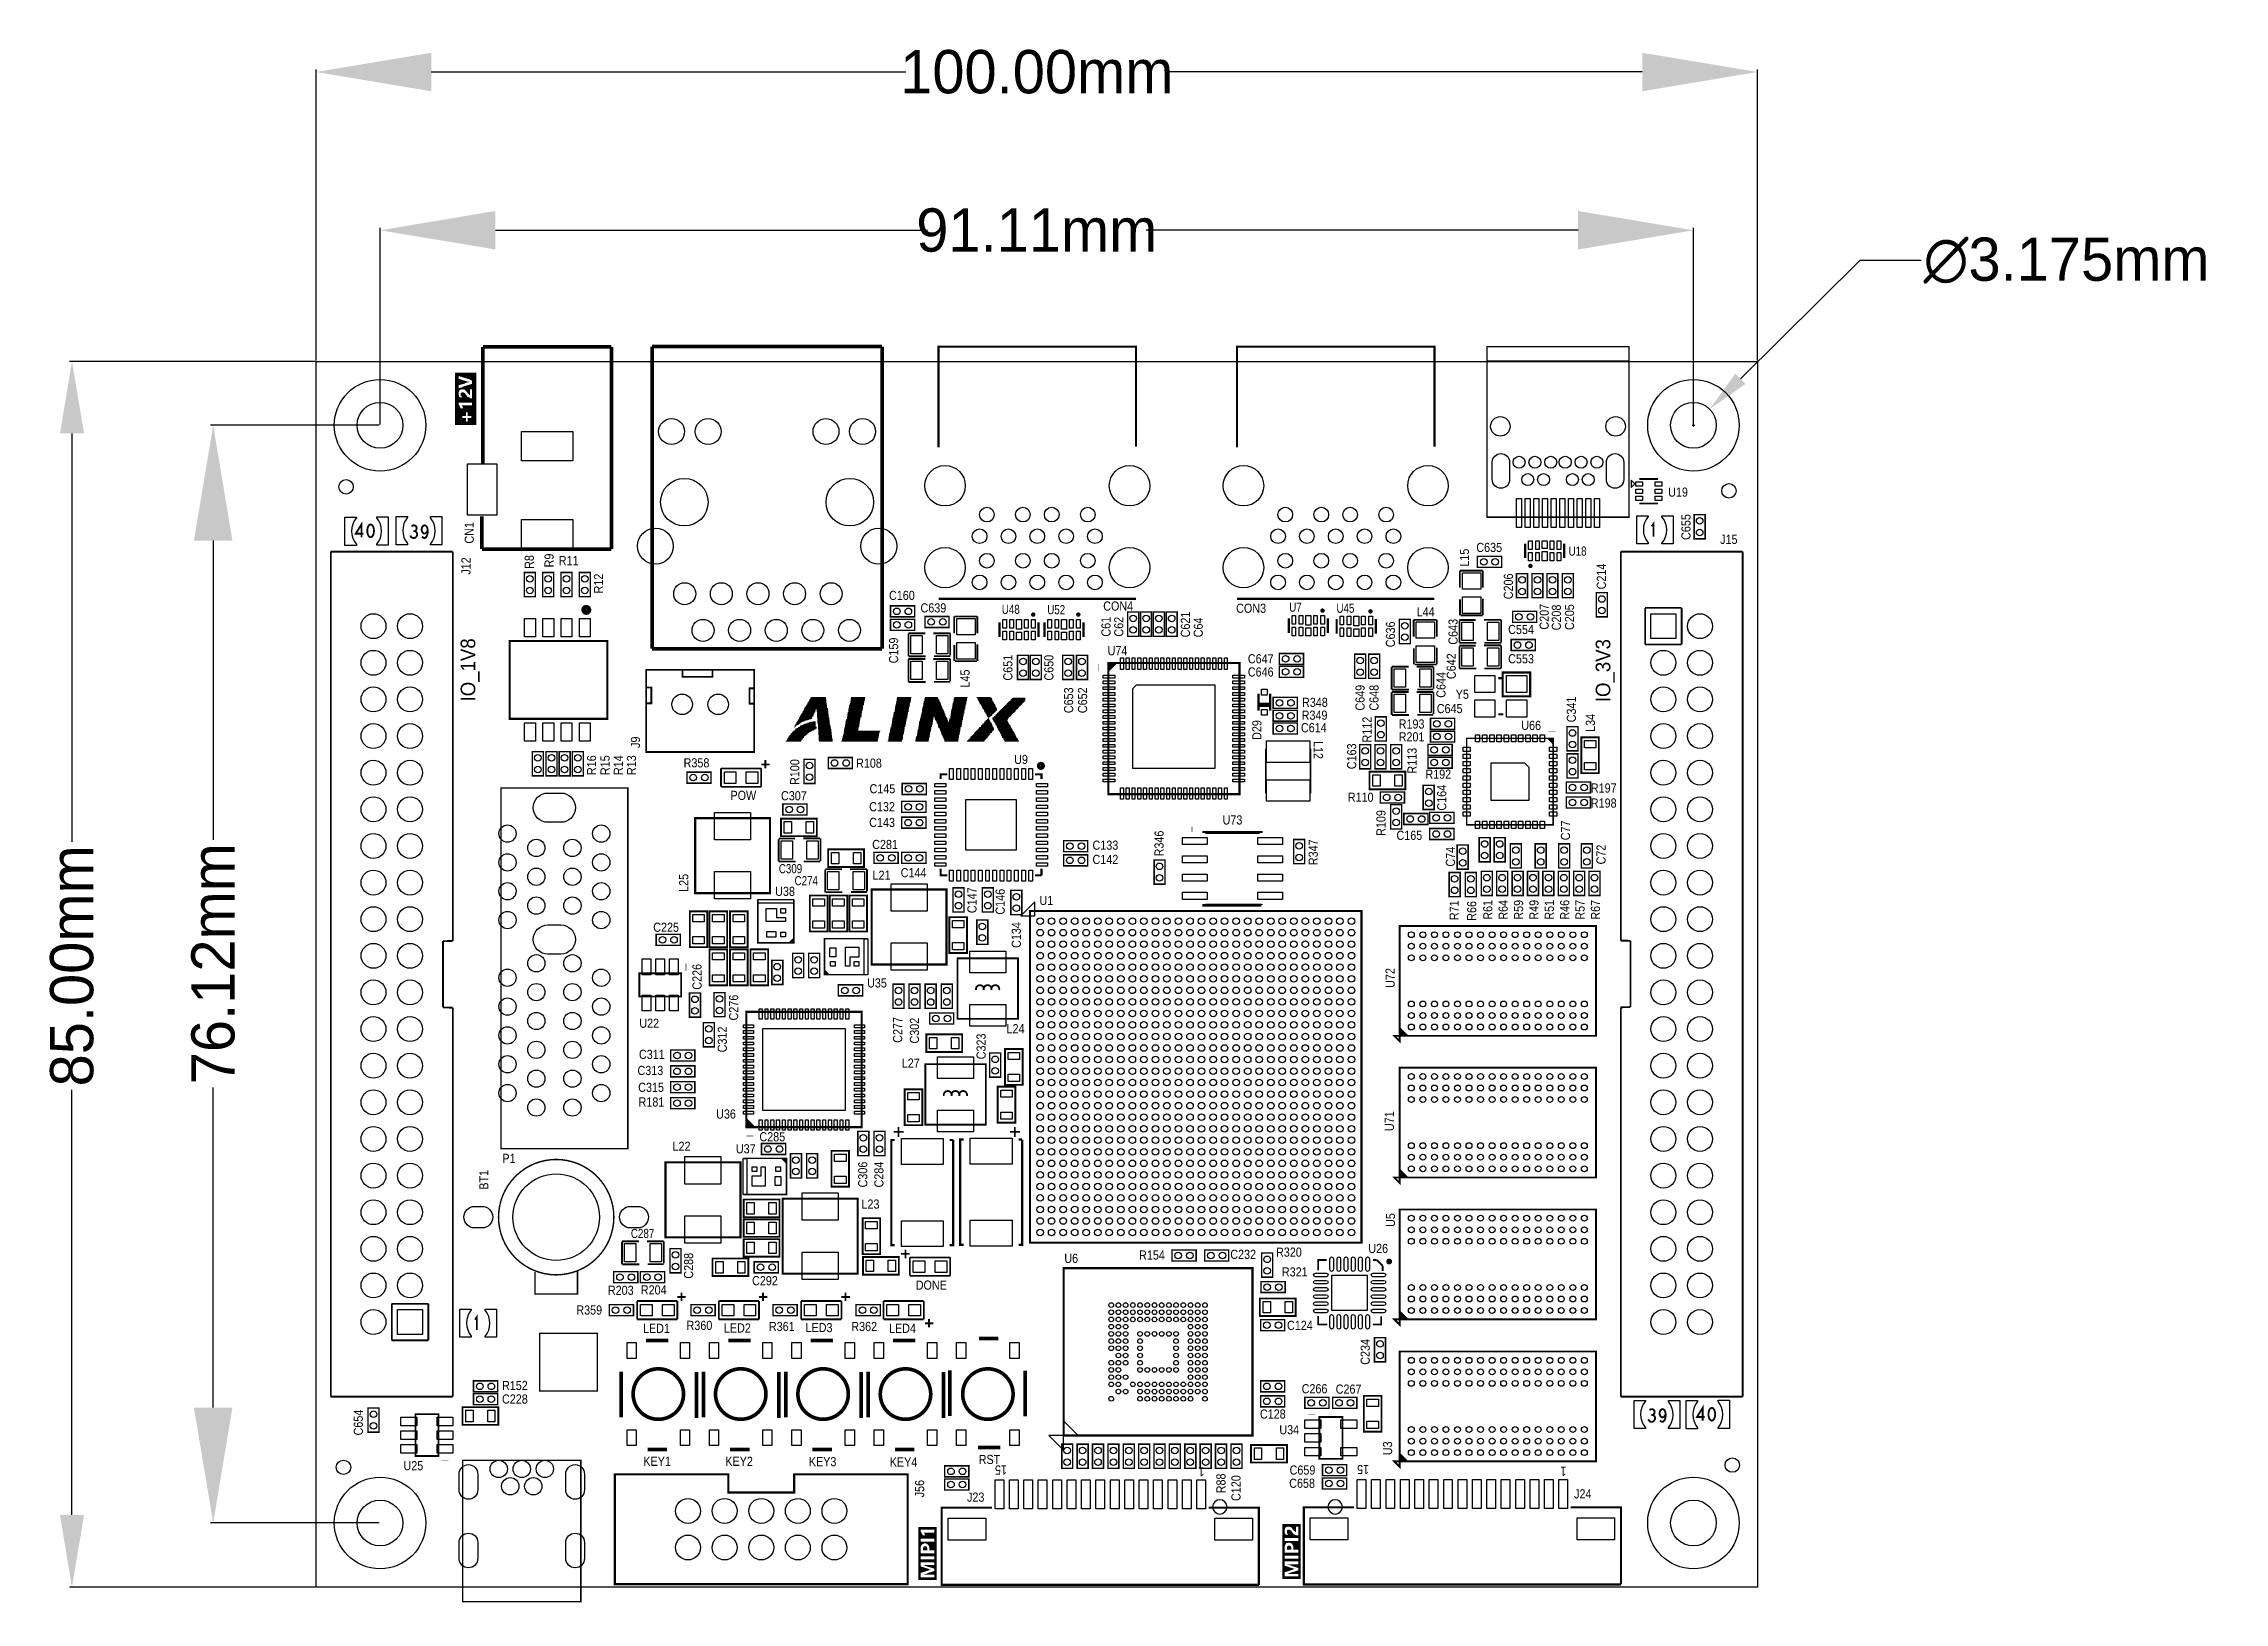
# Model space of a CAD drawing. Extents: x -19 to 132, y -1 to 107.
import ezdxf
from ezdxf.enums import TextEntityAlignment as Align

# ---------------------------------------------------------------- set-up
doc = ezdxf.new("R2010")
doc.units = 0
doc.header["$MEASUREMENT"] = 0
doc.layers.get('0').update_dxf_attribs({"linetype": 'CONTINUOUS'})
doc.layers.get('Defpoints').update_dxf_attribs({"linetype": 'CONTINUOUS'})
for name, color, linetype in [('BG_OUTLINE', 130, 'CONTINUOUS'), ('BG_SILKSCREEN_TOP', 130, 'CONTINUOUS'), ('MA_PEN3', 130, 'CONTINUOUS'), ('PG_SILKSCREEN_TOP', 4, 'CONTINUOUS'), ('PIN_TOP', 134, 'CONTINUOUS'), ('RD_SILKSCREEN_TOP', 130, 'CONTINUOUS')]:
    doc.layers.add(name, color=color, linetype=linetype)
doc.dimstyles.get("Standard").update_dxf_attribs({"dimtxt": 0.18, "dimasz": 0.18, "dimexe": 0.18, "dimexo": 0.0625, "dimgap": 0.09, "dimtad": 0, "dimtih": 1, "dimtoh": 1, "dimdec": 4, "dimzin": 0, "dimdsep": 46, "dimtxsty": 'STANDARD', "dimcen": 0.09, "dimadec": 0, "dimazin": 0, "dimtfac": 1, "dimtdec": 4, "dimtofl": 0, "dimtmove": 0, "dimatfit": 3, "dimfxl": 1, "dimtolj": 1, "dimtzin": 0, "dimarcsym": 0})

msp = doc.modelspace()

# ---------------------------------------------------------------- texts
at = {"layer": 'BG_SILKSCREEN_TOP', "width": 0.95}
for s, p in [('IO_1V8', (11.049, 61.4172)), ('IO_3V3', (89.789, 61.3664))]:
    msp.add_text(s, height=1.016, rotation=90, dxfattribs=at).set_placement(p)
at = {"layer": 'BG_SILKSCREEN_TOP', "width": 0.88}
for s, p in [('POW', (28.7528, 54.5846)), ('DONE', (41.6052, 20.6248)), ('LED1', (22.6822, 17.6276)), ('LED2', (28.2956, 17.653)), ('LED3', (33.9598, 17.6784)), ('LED4', (39.751, 17.6276)), ('RST', (45.974, 8.5344)), ('KEY1', (22.7076, 8.4074)), ('KEY2', (28.3972, 8.4074)), ('KEY3', (34.1884, 8.382)), ('KEY4', (39.8018, 8.3566))]:
    msp.add_text(s, height=0.635, dxfattribs=at).set_placement(p)
at = {"layer": 'PG_SILKSCREEN_TOP', "width": 0.8784}
for s, p in [('15', (47.928276, 8.441436)), ('1', (61.618876, 8.314436)), ('15', (73.048876, 8.466836)), ('1', (86.739476, 8.339836))]:
    msp.add_text(s, height=0.635, rotation=180, dxfattribs=at).set_placement(p)
at = {"layer": 'RD_SILKSCREEN_TOP', "width": 0.88}
for s, p in [('U19', (94.488, 75.6158)), ('U73', (63.5762, 52.8828))]:
    msp.add_text(s, height=0.635, dxfattribs=at).set_placement(p, align=Align.CENTER)
for s, rotation, p in [('C655', 90, (95.3516, 72.6186)), ('CN1', 90, (10.9474, 72.3646)), ('J12', 90, (10.7188, 70.2056)), ('R8', 90, (15.113, 70.612)), ('R9', 90, (16.4846, 70.7136)), ('L15', 90, (79.9846, 70.7644)), ('R12', 90, (19.9136, 68.9102)), ('C206', 90, (83.0326, 68.5038)), ('C214', 90, (89.4842, 69.1896)), ('C207', 90, (85.516796, 66.398191)), ('C208', 90, (86.36, 66.3448)), ('C205', 90, (87.2744, 66.3702)), ('C61', 90, (55.118, 65.913)), ('C62', 90, (56.007, 65.913)), ('C621', 90, (60.6298, 65.8622)), ('C64', 90, (61.5188, 65.8622)), ('C636', 90, (74.8538, 65.1764)), ('C643', 90, (79.1972, 65.3542)), ('C159', 90, (40.386, 64.0588)), ('L45', 90, (45.339, 62.3824)), ('C651', 90, (48.3108, 62.865)), ('C650', 90, (51.1556, 62.865)), ('C642', 90, (79.0702, 62.9666)), ('C653', 90, (52.5272, 60.6044)), ('C652', 90, (53.4924, 60.6044)), ('C649', 90, (72.7456, 60.7822)), ('C648', 90, (73.7108, 60.7822)), ('C644', 90, (78.359, 61.6712)), ('C341', 90, (87.4014, 59.9694)), ('L34', 90, (88.7222, 59.309)), ('D29', 90, (65.5828, 58.7502)), ('R112', 90, (73.2282, 58.5724)), ('R16', 90, (19.431, 56.3118)), ('R15', 90, (20.3708, 56.3118)), ('R14', 90, (21.2852, 56.3118)), ('R13', 90, (22.1996, 56.3118)), ('J9', 90, (22.479, 58.1914)), ('L12', 270, (69.215, 58.674)), ('C163', 90, (72.1614, 56.7182)), ('R113', 90, (76.3524, 56.4134)), ('R100', 90, (33.528, 55.626)), ('C164', 90, (78.4098, 53.848)), ('R109', 90, (74.1934, 52.0954)), ('C77', 90, (86.995, 51.7906)), ('R346', 90, (58.801, 50.673)), ('R347', 90, (69.4944, 50.0634)), ('C72', 90, (89.4588, 50.1142)), ('C74', 90, (79.014396, 49.964391)), ('L25', 90, (25.826796, 48.211791)), ('C147', 90, (45.8216, 46.736)), ('C146', 90, (47.7774, 46.6344)), ('R71', 90, (79.2734, 46.2534)), ('R66', 90, (80.487596, 46.205191)), ('R61', 90, (81.605196, 46.281391)), ('R64', 90, (82.671996, 46.281391)), ('R59', 90, (83.738796, 46.281391)), ('R49', 90, (84.805596, 46.281391)), ('R51', 90, (85.872396, 46.281391)), ('R46', 90, (86.939196, 46.281391)), ('R57', 90, (88.005996, 46.281391)), ('R67', 90, (89.072796, 46.281391)), ('C134', 90, (48.895, 44.323)), ('C226', 90, (26.7462, 41.4274)), ('C276', 90, (29.2862, 39.2938)), ('C277', 90, (40.6654, 37.7444)), ('C302', 90, (41.8338, 37.6936)), ('C312', 90, (28.4988, 37.084)), ('C323', 90, (46.4566, 36.6014)), ('BT1', 90, (11.9634, 27.559)), ('C306', 90, (38.247396, 27.713991)), ('C284', 90, (39.364996, 27.713991)), ('C288', 90, (26.162, 21.3868)), ('C234', 90, (73.1012, 15.4178)), ('C654', 90, (3.2512, 10.5156)), ('R88', 90, (63.0936, 6.5024)), ('C120', 90, (64.135, 5.969)), ('J56', 90, (42.1894, 6.223))]:
    msp.add_text(s, height=0.635, rotation=rotation, dxfattribs=at).set_placement(p)
at = {"layer": 'RD_SILKSCREEN_TOP'}
for s, width, p in [('J15', 0.88, (97.409, 72.3392)), ('R11', 0.88, (16.8402, 70.866)), ('C635', 0.88, (80.4926, 71.7804)), ('U18', 0.8, (86.8934, 71.5264)), ('C160', 0.88, (39.751, 68.453)), ('C639', 0.88, (41.9354, 67.5894)), ('U48', 0.8, (47.5742, 67.4878)), ('U52', 0.8, (50.7238, 67.4624)), ('CON4', 0.88, (54.61, 67.7164)), ('CON3', 0.88, (63.8302, 67.564)), ('U7', 0.8, (67.5132, 67.6402)), ('U45', 0.8, (70.7898, 67.564)), ('L44', 0.88, (76.3524, 67.31)), ('C554', 0.88, (82.7024, 66.0908)), ('U74', 0.88, (54.9148, 64.6176)), ('C647', 0.88, (64.643, 64.0588)), ('C646', 0.88, (64.643, 63.1444)), ('C553', 0.88, (82.7024, 64.0588)), ('Y5', 0.88, (79.065196, 61.597591)), ('R349', 0.88, (68.3768, 60.1472)), ('R348', 0.88, (68.4022, 61.0362)), ('C645', 0.88, (77.7494, 60.6044)), ('C614', 0.88, (68.326, 59.2836)), ('R193', 0.88, (75.1078, 59.5376)), ('R201', 0.88, (75.1078, 58.6486)), ('U66', 0.88, (83.611796, 59.438591)), ('R358', 0.88, (25.5016, 56.8452)), ('U9', 0.88, (48.432796, 57.076391)), ('R108', 0.88, (37.465, 56.8198)), ('R192', 0.88, (76.962, 56.0578)), ('C307', 0.88, (32.258, 54.5592)), ('C145', 0.88, (38.399796, 55.044391)), ('R110', 0.88, (71.5772, 54.4576)), ('R197', 0.88, (88.437796, 55.095191)), ('R198', 0.88, (88.437796, 54.053791)), ('C132', 0.88, (38.374396, 53.799791)), ('C143', 0.88, (38.374396, 52.707591)), ('C281', 0.88, (38.5826, 51.181)), ('C133', 0.88, (53.868396, 51.132791)), ('C165', 0.88, (74.9554, 51.816)), ('C309', 0.8, (32.1056, 49.5046)), ('C142', 0.88, (53.868396, 50.142191)), ('U38', 0.88, (31.8516, 47.9298)), ('C274', 0.8, (33.1978, 48.6664)), ('L21', 0.88, (38.608, 49.0474)), ('C144', 0.88, (40.5638, 49.2252)), ('U1', 0.88, (50.185396, 47.297391)), ('C225', 0.88, (23.3934, 45.4406)), ('U35', 0.88, (38.227, 41.5798)), ('U22', 0.88, (22.4282, 38.7858)), ('L24', 0.88, (47.9044, 38.4048)), ('C311', 0.88, (22.4028, 36.6268)), ('L27', 0.88, (40.634996, 36.019791)), ('C313', 0.88, (22.3012, 35.5092)), ('C315', 0.88, (22.352, 34.3408)), ('R181', 0.88, (22.3774, 33.3248)), ('U36', 0.88, (27.757196, 32.489191)), ('L22', 0.88, (24.734596, 30.253991)), ('U37', 0.88, (29.128796, 30.076191)), ('C285', 0.88, (30.7594, 30.9118)), ('P1', 0.88, (12.9286, 29.4132)), ('L23', 0.88, (37.840996, 26.240791)), ('C287', 0.8, (21.844, 24.2062)), ('U6', 0.88, (51.912596, 22.481591)), ('R154', 0.88, (57.0992, 22.7076)), ('C232', 0.88, (63.4238, 22.7584)), ('R320', 0.88, (66.5988, 22.9108)), ('U26', 0.88, (72.9996, 23.1648)), ('C292', 0.88, (30.2514, 20.9296)), ('R321', 0.88, (67.0052, 21.5392)), ('R203', 0.88, (20.248804, 20.266609)), ('R204', 0.88, (22.534804, 20.292009)), ('R359', 0.88, (18.0594, 18.8976)), ('R360', 0.88, (25.7048, 17.8308)), ('R361', 0.88, (31.4198, 17.7546)), ('R362', 0.88, (37.1348, 17.7546)), ('C124', 0.88, (67.3608, 17.8308)), ('R152', 0.88, (12.9032, 13.6652)), ('C266', 0.88, (68.3768, 13.4366)), ('C267', 0.88, (70.739, 13.4112)), ('C228', 0.88, (12.9032, 12.7254)), ('C128', 0.88, (65.4812, 11.684)), ('U34', 0.88, (66.8274, 10.5918)), ('U25', 0.88, (6.0706, 8.1026)), ('C659', 0.88, (67.5386, 7.7978)), ('J23', 0.88, (45.1612, 5.9182)), ('C658', 0.88, (67.5132, 6.8834)), ('J24', 0.88, (87.2744, 6.1468))]:
    msp.add_text(s, height=0.635, dxfattribs=dict(at, width=width)).set_placement(p)
at = {"layer": 'RD_SILKSCREEN_TOP', "width": 0.88}
for s, p in [('U72', (74.8284, 42.2402)), ('U71', (74.7776, 32.3088)), ('U5', (74.8538, 25.4508)), ('U3', (74.6506, 9.6266))]:
    msp.add_text(s, height=0.635, rotation=90, dxfattribs=at).set_placement(p, align=Align.CENTER)

# ---------------------------------------------------------------- blocks, each defined once
blk = doc.blocks.new('*D8')
at = {"color": 0, "linetype": 'Continuous', "lineweight": -2, "transparency": 16777216}
for p, q in [((4.45, 80.63), (4.45, 94.27)), ((95.55, 80.63), (95.55, 94.27))]:
    blk.add_line(p, q, dxfattribs=at)
at = {"color": 0, "linetype": 'Continuous', "lineweight": -3, "transparency": 16777216}
for p, q in [((12.45, 94.09), (42.41, 94.09)), ((87.55, 94.09), (57.59, 94.09))]:
    blk.add_line(p, q, dxfattribs=at)
at = {"color": 0, "linetype": 'Continuous', "transparency": 16777216}
for points in [[(12.45, 95.43), (12.45, 92.76), (4.45, 94.09)], [(87.55, 95.43), (87.55, 92.76), (95.55, 94.09)]]:
    blk.add_solid(points, dxfattribs=at)
at = {"layer": 'Defpoints', "color": 0, "linetype": 'Continuous', "transparency": 16777216}
for p in [(95.55, 94.09), (4.45, 80.57), (95.55, 80.57)]:
    blk.add_point(p, dxfattribs=at)
at = {"color": 0, "linetype": 'Continuous', "transparency": 16777216, "insert": (50, 94.09), "char_height": 3, "attachment_point": 5}
blk.add_mtext('\\A1;91.11mm', dxfattribs=at)
blk = doc.blocks.new('*D9')
at = {"color": 0, "linetype": 'Continuous', "lineweight": -2, "transparency": 16777216}
for p, q in [((4.38, 80.57), (-7.31, 80.57)), ((-7.13, 72.57), (-7.13, 51.82)), ((-7.13, 12.45), (-7.13, 34.64)), ((4.38, 4.45), (-7.31, 4.45))]:
    blk.add_line(p, q, dxfattribs=at)
at = {"color": 0, "linetype": 'Continuous', "transparency": 16777216}
for points in [[(-8.47, 72.57), (-5.8, 72.57), (-7.13, 80.57)], [(-8.47, 12.45), (-5.8, 12.45), (-7.13, 4.45)]]:
    blk.add_solid(points, dxfattribs=at)
at = {"layer": 'Defpoints', "color": 0, "linetype": 'Continuous', "transparency": 16777216}
for p in [(-7.13, 80.57), (4.45, 80.57), (4.45, 4.45)]:
    blk.add_point(p, dxfattribs=at)
at = {"color": 0, "linetype": 'Continuous', "transparency": 16777216, "insert": (-7.13, 43.23), "char_height": 3, "attachment_point": 5, "rotation": 90}
blk.add_mtext('\\A1;76.12mm', dxfattribs=at)
blk = doc.blocks.new('*D10')
at = {"color": 0, "linetype": 'Continuous', "lineweight": -2, "transparency": 16777216}
for p, q in [((-0.06, 85), (-17.11, 85)), ((-16.93, 80), (-16.93, 51.67)), ((-16.93, 5), (-16.93, 34.49)), ((-0.06, 0), (-17.11, 0))]:
    blk.add_line(p, q, dxfattribs=at)
at = {"color": 0, "linetype": 'Continuous', "transparency": 16777216}
for points in [[(-17.76, 80), (-16.09, 80), (-16.93, 85)], [(-17.76, 5), (-16.09, 5), (-16.93, 0)]]:
    blk.add_solid(points, dxfattribs=at)
at = {"layer": 'Defpoints', "color": 0, "linetype": 'Continuous', "transparency": 16777216}
for p in [(0, 85), (0, 0), (-16.93, 0)]:
    blk.add_point(p, dxfattribs=at)
at = {"color": 0, "linetype": 'Continuous', "transparency": 16777216, "insert": (-16.93, 43.08), "char_height": 3, "attachment_point": 5, "rotation": 90}
blk.add_mtext('\\A1;85.00mm', dxfattribs=at)
blk = doc.blocks.new('*D11')
at = {"color": 0, "linetype": 'Continuous', "lineweight": -2, "transparency": 16777216}
for p, q in [((0, 85.06), (0, 105.25)), ((8, 105.07), (40.91, 105.07)), ((92, 105.07), (59.09, 105.07)), ((100, 85.06), (100, 105.25))]:
    blk.add_line(p, q, dxfattribs=at)
at = {"color": 0, "linetype": 'Continuous', "transparency": 16777216}
for points in [[(8, 106.4), (8, 103.73), (0, 105.07)], [(92, 106.4), (92, 103.73), (100, 105.07)]]:
    blk.add_solid(points, dxfattribs=at)
at = {"layer": 'Defpoints', "color": 0, "linetype": 'Continuous', "transparency": 16777216}
for p in [(100, 105.07), (0, 85), (100, 85)]:
    blk.add_point(p, dxfattribs=at)
at = {"color": 0, "linetype": 'Continuous', "transparency": 16777216, "insert": (50, 105.07), "char_height": 3, "attachment_point": 5}
blk.add_mtext('\\A1;100.00mm', dxfattribs=at)
blk = doc.blocks.new('*D13')
at = {"color": 0, "linetype": 'Continuous', "lineweight": -2, "transparency": 16777216}
for p, q in [((107.1, 91.99), (98.82, 83.8)), ((111.35, 91.99), (107.1, 91.99)), ((95.46, 80.57), (95.64, 80.57)), ((95.55, 80.48), (95.55, 80.66))]:
    blk.add_line(p, q, dxfattribs=at)
at = {"color": 0, "linetype": 'Continuous', "transparency": 16777216}
blk.add_solid([(98.46, 84.15), (99.17, 83.44), (96.68, 81.69)], dxfattribs=at)
at = {"layer": 'Defpoints', "color": 0, "linetype": 'Continuous', "transparency": 16777216}
for p in [(96.68, 81.69), (94.43, 79.45)]:
    blk.add_point(p, dxfattribs=at)
at = {"color": 0, "linetype": 'Continuous', "transparency": 16777216, "insert": (121.44, 91.99), "char_height": 3, "attachment_point": 5}
blk.add_mtext('\\A1;∅3.175mm', dxfattribs=at)

# ---------------------------------------------------------------- dimensions: what is measured, and where the dimension line sits
at = {"linetype": 'Continuous'}
for base, p1, p2, override, picture, middle in [((99.9998, 105.066494), (0, 85.000008), (99.9998, 85.000008), {"dimtxt": 3, "dimasz": 8, "dimdec": 2, "dimpost": 'mm'}, '*D11', (49.9999, 105.066494)), ((95.5548, 94.092346), (4.445, 80.5688), (95.5548, 80.5688), {"dimtxt": 3, "dimasz": 8, "dimdec": 2, "dimrnd": 0, "dimpost": 'mm', "dimlwd": -3}, '*D8', (49.9999, 94.092346))]:
    dim = msp.add_linear_dim(base=base, p1=p1, p2=p2, dimstyle='Standard', override=override, dxfattribs=at)
    dim.commit()
    dim.dimension.update_dxf_attribs({"geometry": picture, "text_midpoint": middle})
dim = msp.add_diameter_dim_2p(p1=(94.426464, 79.452102), p2=(96.683136, 81.685498), dimstyle='Standard', override={"dimtxt": 3, "dimasz": 3, "dimdec": 3, "dimpost": 'mm'}, dxfattribs=at)
dim.commit()
dim.dimension.update_dxf_attribs({"geometry": '*D13', "text_midpoint": (121.438682, 91.993608), "dimtype": 163})
for base, p1, p2, override, picture, middle in [((-16.92737, 0), (0, 85.000008), (0, 0), {"dimtxt": 3, "dimasz": 5, "dimdec": 2, "dimpost": 'mm'}, '*D10', (-16.92737, 43.081455)), ((-7.132962, 80.5688), (4.445, 4.445), (4.445, 80.5688), {"dimtxt": 3, "dimasz": 8, "dimdec": 2, "dimpost": 'mm'}, '*D9', (-7.132962, 43.234398))]:
    dim = msp.add_linear_dim(base=base, p1=p1, p2=p2, angle=90, dimstyle='Standard', override=override, dxfattribs=at)
    dim.commit()
    dim.dimension.update_dxf_attribs({"geometry": picture, "text_midpoint": middle, "dimtype": 160, "text_rotation": 90})

# ---------------------------------------------------------------- linework, layer by layer
at = {"linetype": 'Continuous'}
for centre in [(4.445, 80.5688), (95.5548, 80.5688), (4.445, 4.445), (95.5548, 4.445)]:
    msp.add_circle(centre, 1.5875, dxfattribs=at)
at = {"layer": 'BG_OUTLINE'}
msp.add_lwpolyline([(0, 0), (0, 85.000008), (99.9998, 85.000008), (99.9998, 0)], close=True, dxfattribs=at)
for points in [[(63.198807, 5.562346, 1), (62.200993, 5.562346, 1)], [(71.198765, 5.562346, 1), (70.201003, 5.562346, 1)]]:
    msp.add_lwpolyline(points, format="xyb", close=True, dxfattribs=at)
at = {"layer": 'BG_SILKSCREEN_TOP'}
for points, const_width in [([(9.652, 80.5942), (9.652, 84.2264)], 0.0254), ([(9.6774, 80.5942), (9.6774, 84.2264)], 0.0254), ([(9.7028, 80.5942), (9.7028, 84.2264)], 0.0254), ([(9.7282, 80.5942), (9.7282, 84.2264)], 0.0254), ([(9.7536, 80.5942), (9.7536, 84.2264)], 0.0254), ([(9.779, 80.5942), (9.779, 84.2264)], 0.0254), ([(9.8044, 80.5942), (9.8044, 84.2264)], 0.0254), ([(9.8298, 80.5942), (9.8298, 84.2264)], 0.0254), ([(9.8552, 80.5942), (9.8552, 84.2264)], 0.0254), ([(9.8806, 80.5942), (9.8806, 84.2264)], 0.0254), ([(9.906, 83.9978), (9.906, 84.2264)], 0.0254), ([(9.906, 83.3628), (9.906, 83.7946)], 0.0254), ([(9.9314, 83.9724), (9.9314, 84.2264)], 0.0254), ([(9.9314, 83.3628), (9.9314, 83.7692)], 0.0254), ([(9.9568, 83.9724), (9.9568, 84.2264)], 0.0254), ([(9.9568, 83.3628), (9.9568, 83.7692)], 0.0254), ([(9.9822, 83.9724), (9.9822, 84.2264)], 0.0254), ([(9.9822, 83.3628), (9.9822, 83.7692)], 0.0254), ([(10.0076, 83.947), (10.0076, 84.2264)], 0.0254), ([(10.0076, 83.3882), (10.0076, 83.7438)], 0.0254), ([(10.033, 83.947), (10.033, 84.2264)], 0.0254), ([(10.033, 83.3882), (10.033, 83.7438)], 0.0254), ([(10.0584, 83.947), (10.0584, 84.2264)], 0.0254), ([(10.0584, 83.3882), (10.0584, 83.7438)], 0.0254), ([(10.0838, 83.9216), (10.0838, 84.2264)], 0.0254), ([(10.0838, 83.4136), (10.0838, 83.7438)], 0.0254), ([(10.0838, 83.058), (10.0838, 83.2104)], 0.0254), ([(10.1092, 83.9216), (10.1092, 84.2264)], 0.0254), ([(10.1092, 83.4136), (10.1092, 83.7184)], 0.0254), ([(10.1092, 83.058), (10.1092, 83.2104)], 0.0254), ([(10.1346, 83.9216), (10.1346, 84.2264)], 0.0254), ([(10.1346, 83.4136), (10.1346, 83.7184)], 0.0254), ([(10.1346, 83.058), (10.1346, 83.2104)], 0.0254), ([(10.16, 83.8962), (10.16, 84.2264)], 0.0254), ([(10.16, 83.439), (10.16, 83.7184)], 0.0254), ([(10.16, 83.058), (10.16, 83.2358)], 0.0254), ([(10.1854, 83.8962), (10.1854, 84.2264)], 0.0254), ([(10.1854, 83.439), (10.1854, 83.693)], 0.0254), ([(10.1854, 83.058), (10.1854, 83.2358)], 0.0254), ([(10.2108, 83.8962), (10.2108, 84.2264)], 0.0254), ([(10.2108, 83.439), (10.2108, 83.693)], 0.0254), ([(10.2108, 83.058), (10.2108, 83.2358)], 0.0254), ([(10.2362, 83.8708), (10.2362, 84.2264)], 0.0254), ([(10.2362, 83.439), (10.2362, 83.693)], 0.0254), ([(10.2362, 83.058), (10.2362, 83.2612)], 0.0254), ([(10.2616, 83.8708), (10.2616, 84.2264)], 0.0254), ([(10.2616, 83.4644), (10.2616, 83.6676)], 0.0254), ([(10.2616, 83.0326), (10.2616, 83.2612)], 0.0254), ([(10.287, 83.8708), (10.287, 84.2264)], 0.0254), ([(10.287, 83.4644), (10.287, 83.6676)], 0.0254), ([(10.287, 83.0326), (10.287, 83.2612)], 0.0254), ([(10.3124, 83.8454), (10.3124, 84.2264)], 0.0254), ([(10.3124, 83.4644), (10.3124, 83.6676)], 0.0254), ([(10.3124, 83.0326), (10.3124, 83.2866)], 0.0254), ([(10.3378, 83.8454), (10.3378, 84.2264)], 0.0254), ([(10.3378, 83.4898), (10.3378, 83.6676)], 0.0254), ([(10.3378, 83.0072), (10.3378, 83.2866)], 0.0254), ([(10.3632, 83.8454), (10.3632, 84.2264)], 0.0254), ([(10.3632, 83.4898), (10.3632, 83.6422)], 0.0254), ([(10.3632, 82.9818), (10.3632, 83.2866)], 0.0254), ([(10.3886, 83.82), (10.3886, 84.2264)], 0.0254), ([(10.3886, 83.4898), (10.3886, 83.6422)], 0.0254), ([(10.3886, 82.9564), (10.3886, 83.312)], 0.0254), ([(10.414, 83.82), (10.414, 84.2264)], 0.0254), ([(10.414, 83.5152), (10.414, 83.6422)], 0.0254), ([(10.414, 82.931), (10.414, 83.312)], 0.0254), ([(10.4394, 83.82), (10.4394, 84.2264)], 0.0254), ([(10.4394, 83.5152), (10.4394, 83.6168)], 0.0254), ([(10.4394, 82.9056), (10.4394, 83.312)], 0.0254), ([(10.4648, 83.7946), (10.4648, 84.2264)], 0.0254), ([(10.4648, 83.5152), (10.4648, 83.6168)], 0.0254), ([(10.4648, 82.8802), (10.4648, 83.3374)], 0.0254), ([(10.4902, 83.7946), (10.4902, 84.2264)], 0.0254), ([(10.4902, 83.5152), (10.4902, 83.6168)], 0.0254), ([(10.4902, 82.8548), (10.4902, 83.3374)], 0.0254), ([(10.5156, 83.7946), (10.5156, 84.2264)], 0.0254), ([(10.5156, 83.5406), (10.5156, 83.5914)], 0.0254), ([(10.5156, 82.804), (10.5156, 83.3374)], 0.0254), ([(10.541, 83.7692), (10.541, 84.2264)], 0.0254), ([(10.541, 83.5406), (10.541, 83.5914)], 0.0254), ([(10.541, 82.7786), (10.541, 83.3628)], 0.0254), ([(10.5664, 83.7692), (10.5664, 84.2264)], 0.0254), ([(10.5664, 83.5406), (10.5664, 83.5914)], 0.0254), ([(10.5664, 82.7532), (10.5664, 83.3628)], 0.0254), ([(10.5918, 83.7692), (10.5918, 84.2264)], 0.0254), ([(10.5918, 83.566), (10.5918, 83.5914)], 0.0254), ([(10.5918, 82.7278), (10.5918, 83.3628)], 0.0254), ([(10.6172, 83.7438), (10.6172, 84.2264)], 0.0254), ([(10.6172, 82.7024), (10.6172, 83.3882)], 0.0254), ([(10.6426, 83.7438), (10.6426, 84.2264)], 0.0254), ([(10.6426, 82.677), (10.6426, 83.3882)], 0.0254), ([(10.668, 83.7438), (10.668, 84.2264)], 0.0254), ([(10.668, 82.677), (10.668, 83.3882)], 0.0254), ([(10.6934, 83.7184), (10.6934, 84.2264)], 0.0254), ([(10.6934, 83.058), (10.6934, 83.4136)], 0.0254), ([(10.7188, 83.7184), (10.7188, 84.2264)], 0.0254), ([(10.7188, 83.058), (10.7188, 83.4136)], 0.0254), ([(10.7442, 83.7184), (10.7442, 84.2264)], 0.0254), ([(10.7442, 83.058), (10.7442, 83.4136)], 0.0254), ([(10.7696, 83.693), (10.7696, 84.2264)], 0.0254), ([(10.7696, 83.058), (10.7696, 83.439)], 0.0254), ([(10.795, 83.693), (10.795, 84.2264)], 0.0254), ([(10.795, 83.058), (10.795, 83.439)], 0.0254), ([(10.8204, 83.6676), (10.8204, 84.2264)], 0.0254), ([(10.8204, 83.058), (10.8204, 83.439)], 0.0254), ([(10.8458, 80.5942), (10.8458, 84.2264)], 0.0254), ([(10.8712, 80.5942), (10.8712, 84.2264)], 0.0254), ([(10.8966, 80.5942), (10.8966, 84.2264)], 0.0254), ([(10.922, 80.5942), (10.922, 84.2264)], 0.0254), ([(10.9474, 80.5942), (10.9474, 84.2264)], 0.0254), ([(10.9728, 80.5942), (10.9728, 84.2264)], 0.0254), ([(10.9982, 80.5942), (10.9982, 84.2264)], 0.0254), ([(11.0236, 80.5942), (11.0236, 84.2264)], 0.0254), ([(11.049, 80.5942), (11.049, 84.2264)], 0.0254), ([(11.0744, 80.5942), (11.0744, 84.2264)], 0.0254), ([(11.0998, 80.5942), (11.0998, 84.2264)], 0.0254), ([(9.906, 82.8802), (9.906, 83.1342)], 0.0254), ([(9.906, 82.1436), (9.906, 82.6516)], 0.0254), ([(9.906, 80.5942), (9.906, 81.9912)], 0.0254), ([(9.9314, 82.931), (9.9314, 83.1596)], 0.0254), ([(9.9314, 82.1436), (9.9314, 82.5754)], 0.0254), ([(9.9314, 80.5942), (9.9314, 81.9658)], 0.0254), ([(9.9568, 82.9818), (9.9568, 83.1596)], 0.0254), ([(9.9568, 82.1436), (9.9568, 82.5246)], 0.0254), ([(9.9568, 80.5942), (9.9568, 81.915)], 0.0254), ([(9.9822, 83.0072), (9.9822, 83.1596)], 0.0254), ([(9.9822, 82.1436), (9.9822, 82.4992)], 0.0254), ([(9.9822, 80.5942), (9.9822, 81.8642)], 0.0254), ([(10.0076, 83.0072), (10.0076, 83.185)], 0.0254), ([(10.0076, 82.1436), (10.0076, 82.4992)], 0.0254), ([(10.0076, 80.5942), (10.0076, 81.8134)], 0.0254), ([(10.033, 83.0326), (10.033, 83.185)], 0.0254), ([(10.033, 82.1436), (10.033, 82.4992)], 0.0254), ([(10.033, 80.5942), (10.033, 81.7372)], 0.0254), ([(10.0584, 83.0326), (10.0584, 83.185)], 0.0254), ([(10.0584, 82.6262), (10.0584, 82.804)], 0.0254), ([(10.0584, 82.1436), (10.0584, 82.4992)], 0.0254), ([(10.0584, 80.5942), (10.0584, 81.7372)], 0.0254), ([(10.0838, 82.5754), (10.0838, 82.8294)], 0.0254), ([(10.0838, 82.1436), (10.0838, 82.4992)], 0.0254), ([(10.0838, 80.5942), (10.0838, 81.7372)], 0.0254), ([(10.1092, 82.55), (10.1092, 82.8548)], 0.0254), ([(10.1092, 82.1436), (10.1092, 82.4992)], 0.0254), ([(10.1092, 80.5942), (10.1092, 81.7372)], 0.0254), ([(10.1346, 82.1436), (10.1346, 82.8548)], 0.0254), ([(10.1346, 81.915), (10.1346, 81.9404)], 0.0254), ([(10.1346, 80.5942), (10.1346, 81.7372)], 0.0254), ([(10.16, 82.1436), (10.16, 82.8548)], 0.0254), ([(10.16, 81.8642), (10.16, 81.9404)], 0.0254), ([(10.16, 81.2038), (10.16, 81.7372)], 0.0254), ([(10.1854, 82.1436), (10.1854, 82.8548)], 0.0254), ([(10.1854, 81.788), (10.1854, 81.9404)], 0.0254), ([(10.1854, 81.2038), (10.1854, 81.7372)], 0.0254), ([(10.2108, 82.1436), (10.2108, 82.8548)], 0.0254), ([(10.2108, 81.2038), (10.2108, 81.9404)], 0.0254), ([(10.2362, 82.1436), (10.2362, 82.8548)], 0.0254), ([(10.2362, 81.2038), (10.2362, 81.9404)], 0.0254), ([(10.2616, 82.1436), (10.2616, 82.8294)], 0.0254), ([(10.2616, 81.2038), (10.2616, 81.9404)], 0.0254), ([(10.287, 82.1436), (10.287, 82.804)], 0.0254), ([(10.287, 81.2038), (10.287, 81.9404)], 0.0254), ([(10.3124, 82.1436), (10.3124, 82.804)], 0.0254), ([(10.3124, 81.2038), (10.3124, 81.9404)], 0.0254), ([(10.3378, 82.1436), (10.3378, 82.7786)], 0.0254), ([(10.3378, 81.2038), (10.3378, 81.9404)], 0.0254), ([(10.3632, 82.1436), (10.3632, 82.7278)], 0.0254), ([(10.3632, 81.2038), (10.3632, 81.9404)], 0.0254), ([(10.3886, 82.1436), (10.3886, 82.7024)], 0.0254), ([(10.3886, 81.2038), (10.3886, 81.9404)], 0.0254), ([(10.414, 82.1436), (10.414, 82.677)], 0.0254), ([(10.414, 81.4578), (10.414, 81.9404)], 0.0254), ([(10.4394, 82.1436), (10.4394, 82.6516)], 0.0254), ([(10.4394, 81.4578), (10.4394, 81.9404)], 0.0254), ([(10.4648, 82.1436), (10.4648, 82.6008)], 0.0254), ([(10.4648, 81.4578), (10.4648, 81.9404)], 0.0254), ([(10.4902, 82.1436), (10.4902, 82.5754)], 0.0254), ([(10.4902, 81.4578), (10.4902, 81.9404)], 0.0254), ([(10.5156, 82.1436), (10.5156, 82.55)], 0.0254), ([(10.5156, 81.4578), (10.5156, 81.9404)], 0.0254), ([(10.541, 82.1436), (10.541, 82.5246)], 0.0254), ([(10.541, 81.2038), (10.541, 81.9404)], 0.0254), ([(10.5664, 82.1436), (10.5664, 82.5246)], 0.0254), ([(10.5664, 81.2038), (10.5664, 81.9404)], 0.0254), ([(10.5918, 82.1436), (10.5918, 82.4992)], 0.0254), ([(10.5918, 81.2038), (10.5918, 81.9404)], 0.0254), ([(10.6172, 82.1436), (10.6172, 82.4738)], 0.0254), ([(10.6172, 81.2038), (10.6172, 81.9404)], 0.0254), ([(10.6426, 82.1436), (10.6426, 82.4738)], 0.0254), ([(10.6426, 81.2038), (10.6426, 81.9404)], 0.0254), ([(10.668, 82.1436), (10.668, 82.4738)], 0.0254), ([(10.668, 81.2038), (10.668, 81.9404)], 0.0254), ([(10.6934, 82.1436), (10.6934, 82.4484)], 0.0254), ([(10.6934, 81.2038), (10.6934, 81.9404)], 0.0254), ([(10.7188, 82.1436), (10.7188, 82.4484)], 0.0254), ([(10.7188, 81.2038), (10.7188, 81.9404)], 0.0254), ([(10.7442, 82.1436), (10.7442, 82.4484)], 0.0254), ([(10.7442, 81.2038), (10.7442, 81.9404)], 0.0254), ([(10.7696, 82.1436), (10.7696, 82.4484)], 0.0254), ([(10.7696, 81.2038), (10.7696, 81.9404)], 0.0254), ([(10.795, 82.1436), (10.795, 82.4484)], 0.0254), ([(10.795, 80.5942), (10.795, 81.9404)], 0.0254), ([(10.8204, 82.1436), (10.8204, 82.4484)], 0.0254), ([(10.8204, 80.5942), (10.8204, 81.9404)], 0.0254), ([(10.16, 80.5942), (10.16, 81.0768)], 0.0254), ([(10.1854, 80.5942), (10.1854, 81.0768)], 0.0254), ([(10.2108, 80.5942), (10.2108, 81.0768)], 0.0254), ([(10.2362, 80.5942), (10.2362, 81.0768)], 0.0254), ([(10.2616, 80.5942), (10.2616, 81.0768)], 0.0254), ([(10.287, 80.5942), (10.287, 81.0768)], 0.0254), ([(10.3124, 80.5942), (10.3124, 81.0768)], 0.0254), ([(10.3378, 80.5942), (10.3378, 81.0768)], 0.0254), ([(10.3632, 80.5942), (10.3632, 81.0768)], 0.0254), ([(10.3886, 80.5942), (10.3886, 81.0768)], 0.0254), ([(10.414, 80.5942), (10.414, 80.8228)], 0.0254), ([(10.4394, 80.5942), (10.4394, 80.8228)], 0.0254), ([(10.4648, 80.5942), (10.4648, 80.8228)], 0.0254), ([(10.4902, 80.5942), (10.4902, 80.8228)], 0.0254), ([(10.5156, 80.5942), (10.5156, 80.8228)], 0.0254), ([(10.541, 80.5942), (10.541, 81.0768)], 0.0254), ([(10.5664, 80.5942), (10.5664, 81.0768)], 0.0254), ([(10.5918, 80.5942), (10.5918, 81.0768)], 0.0254), ([(10.6172, 80.5942), (10.6172, 81.0768)], 0.0254), ([(10.6426, 80.5942), (10.6426, 81.0768)], 0.0254), ([(10.668, 80.5942), (10.668, 81.0768)], 0.0254), ([(10.6934, 80.5942), (10.6934, 81.0768)], 0.0254), ([(10.7188, 80.5942), (10.7188, 81.0768)], 0.0254), ([(10.7442, 80.5942), (10.7442, 81.0768)], 0.0254), ([(10.7696, 80.5942), (10.7696, 81.0768)], 0.0254), ([(3.153664, 72.80529), (3.153664, 73.69429), (2.761996, 73.057258), (3.291332, 73.057258)], 0.127), ([(6.540246, 72.92467), (6.603746, 72.821038), (6.688582, 72.761602), (6.783832, 72.74687), (6.868414, 72.761602), (6.952996, 72.83577), (7.006082, 72.92467), (7.016496, 73.01357), (6.995414, 73.117202), (6.921246, 73.19137), (6.847332, 73.221088), (6.752082, 73.221088)], 0.127), ([(6.847332, 73.221088), (6.910832, 73.265538), (6.963664, 73.339452), (6.984746, 73.428352), (6.963664, 73.517252), (6.910832, 73.59142), (6.815582, 73.63587), (6.720332, 73.621138), (6.625082, 73.561702)], 0.127), ([(7.355332, 72.850502), (7.429246, 72.776588), (7.514082, 72.74687), (7.598664, 72.776588), (7.672832, 72.865488), (7.725664, 72.998838), (7.746746, 73.132188), (7.746746, 73.295002), (7.725664, 73.428352), (7.672832, 73.54697), (7.609332, 73.606152), (7.535164, 73.63587), (7.450582, 73.606152), (7.387082, 73.54697), (7.344664, 73.45807), (7.323582, 73.339452), (7.344664, 73.23582), (7.397496, 73.132188), (7.460996, 73.072752), (7.535164, 73.05802), (7.619746, 73.087738), (7.683246, 73.161652), (7.746746, 73.295002)], 0.127), ([(92.787724, 72.85355), (92.787724, 73.74255), (92.660724, 73.56475)], 0.127), ([(11.152124, 17.83715), (11.152124, 18.72615), (11.025124, 18.54835)], 0.127), ([(92.724732, 11.930888), (92.788232, 11.975338), (92.841064, 12.049252), (92.862146, 12.138152), (92.841064, 12.227052), (92.788232, 12.30122), (92.692982, 12.34567), (92.597732, 12.330938), (92.502482, 12.271502)], 0.127), ([(93.232732, 11.560302), (93.306646, 11.486388), (93.391482, 11.45667), (93.476064, 11.486388), (93.550232, 11.575288), (93.603064, 11.708638), (93.624146, 11.841988), (93.624146, 12.004802), (93.603064, 12.138152), (93.550232, 12.25677), (93.486732, 12.315952), (93.412564, 12.34567), (93.327982, 12.315952), (93.264482, 12.25677), (93.222064, 12.16787), (93.200982, 12.049252), (93.222064, 11.94562), (93.274896, 11.841988), (93.338396, 11.782552), (93.412564, 11.76782), (93.497146, 11.797538), (93.560646, 11.871452), (93.624146, 12.004802)], 0.127), ([(96.193864, 11.54049), (96.193864, 12.42949), (95.802196, 11.792458), (96.331532, 11.792458)], 0.127), ([(92.417646, 11.63447), (92.481146, 11.530838), (92.565982, 11.471402), (92.661232, 11.45667), (92.745814, 11.471402), (92.830396, 11.54557), (92.883482, 11.63447), (92.893896, 11.72337), (92.872814, 11.827002), (92.798646, 11.90117), (92.724732, 11.930888), (92.629482, 11.930888)], 0.127)]:
    msp.add_lwpolyline(points, dxfattribs=dict(at, const_width=const_width))
for points in [[(2.798064, 72.315578), (2.798064, 72.238108), (2.010664, 72.238108), (2.010664, 74.193908), (2.798064, 74.193908), (2.798064, 74.141838, 0.356579)], [(4.220464, 74.141838), (4.220464, 74.219308), (5.007864, 74.219308), (5.007864, 72.263508), (4.220464, 72.263508), (4.220464, 72.315578, 0.356579)], [(6.341364, 72.358758), (6.341364, 72.281288), (5.553964, 72.281288), (5.553964, 74.237088), (6.341364, 74.237088), (6.341364, 74.185018, 0.356579)], [(7.941564, 74.159618), (7.941564, 74.237088), (8.728964, 74.237088), (8.728964, 72.281288), (7.941564, 72.281288), (7.941564, 72.333358, 0.356579)], [(92.406724, 72.414638), (92.406724, 72.337168), (91.619324, 72.337168), (91.619324, 74.292968), (92.406724, 74.292968), (92.406724, 74.240898, 0.356579)], [(93.371924, 74.215498), (93.371924, 74.292968), (94.159324, 74.292968), (94.159324, 72.337168), (93.371924, 72.337168), (93.371924, 72.389238, 0.356579)], [(10.771124, 17.398238), (10.771124, 17.320768), (9.983724, 17.320768), (9.983724, 19.276568), (10.771124, 19.276568), (10.771124, 19.224498, 0.356579)], [(11.736324, 19.199098), (11.736324, 19.276568), (12.523724, 19.276568), (12.523724, 17.320768), (11.736324, 17.320768), (11.736324, 17.372838, 0.356579)], [(92.218764, 11.068558), (92.218764, 10.991088), (91.431364, 10.991088), (91.431364, 12.946888), (92.218764, 12.946888), (92.218764, 12.894818, 0.356579)], [(93.818964, 12.869418), (93.818964, 12.946888), (94.606364, 12.946888), (94.606364, 10.991088), (93.818964, 10.991088), (93.818964, 11.043158, 0.356579)], [(95.838264, 11.050778), (95.838264, 10.973308), (95.050864, 10.973308), (95.050864, 12.929108), (95.838264, 12.929108), (95.838264, 12.877038, 0.356579)], [(97.260664, 12.877038), (97.260664, 12.954508), (98.048064, 12.954508), (98.048064, 10.998708), (97.260664, 10.998708), (97.260664, 11.050778, 0.356579)]]:
    msp.add_lwpolyline(points, format="xyb", close=True, dxfattribs=at)
for points, const_width in [([(3.788664, 73.69429), (3.704082, 73.664572), (3.640582, 73.590658), (3.598164, 73.501758), (3.566414, 73.38314), (3.555746, 73.24979), (3.566414, 73.11644), (3.598164, 72.997822), (3.640582, 72.908922), (3.704082, 72.835008), (3.788664, 72.80529), (3.873246, 72.835008), (3.936746, 72.908922), (3.979164, 72.997822), (4.010914, 73.11644), (4.021582, 73.24979), (4.010914, 73.38314), (3.979164, 73.501758), (3.936746, 73.590658), (3.873246, 73.664572)], 0.127), ([(15.5194, 17.6022), (19.5199, 17.6022), (19.5199, 13.6017), (15.5194, 13.6017)], 0.1016), ([(96.828864, 12.42949), (96.744282, 12.399772), (96.680782, 12.325858), (96.638364, 12.236958), (96.606614, 12.11834), (96.595946, 11.98499), (96.606614, 11.85164), (96.638364, 11.733022), (96.680782, 11.644122), (96.744282, 11.570208), (96.828864, 11.54049), (96.913446, 11.570208), (96.976946, 11.644122), (97.019364, 11.733022), (97.051114, 11.85164), (97.061782, 11.98499), (97.051114, 12.11834), (97.019364, 12.236958), (96.976946, 12.325858), (96.913446, 12.399772)], 0.127)]:
    msp.add_lwpolyline(points, close=True, dxfattribs=dict(at, const_width=const_width))
at = {"layer": 'MA_PEN3', "const_width": 0.0254}
for points in [[(33.6296, 60.5028), (34.5186, 60.5028)], [(33.655, 60.5282), (34.544, 60.5282)], [(33.6804, 60.6044), (34.5694, 60.6044)], [(33.6804, 60.579), (34.5694, 60.579)], [(33.6804, 60.5536), (34.544, 60.5536)], [(33.7312, 60.6552), (34.6202, 60.6552)], [(33.7312, 60.6298), (34.5694, 60.6298)], [(33.7566, 60.7314), (34.6456, 60.7314)], [(33.7566, 60.706), (34.6456, 60.706)], [(33.7566, 60.6806), (34.6202, 60.6806)], [(33.782, 60.7568), (34.6456, 60.7568)], [(33.8328, 60.833), (34.671, 60.833)], [(33.8328, 60.8076), (34.671, 60.8076)], [(33.8328, 60.7822), (34.671, 60.7822)], [(33.8582, 60.8838), (35.5092, 60.8838)], [(33.8582, 60.8584), (34.671, 60.8584)], [(33.8836, 60.96), (35.5092, 60.96)], [(33.8836, 60.9346), (35.5092, 60.9346)], [(33.8836, 60.9092), (35.5092, 60.9092)], [(33.909, 61.0108), (35.4584, 61.0108)], [(33.909, 60.9854), (35.4584, 60.9854)], [(33.9598, 61.087), (35.4584, 61.087)], [(33.9598, 61.0616), (35.4584, 61.0616)], [(33.9598, 61.0362), (35.4584, 61.0362)], [(33.9852, 61.1124), (35.4584, 61.1124)], [(34.0106, 61.1886), (35.4584, 61.1886)], [(34.0106, 61.1632), (35.4584, 61.1632)], [(34.0106, 61.1378), (35.4584, 61.1378)], [(34.0614, 61.214), (35.433, 61.214)], [(34.0868, 61.2902), (35.433, 61.2902)], [(34.0868, 61.2648), (35.433, 61.2648)], [(34.0868, 61.2394), (35.433, 61.2394)], [(34.1122, 61.341), (35.4076, 61.341)], [(34.1122, 61.3156), (35.433, 61.3156)], [(34.163, 61.4172), (35.4076, 61.4172)], [(34.163, 61.3918), (35.4076, 61.3918)], [(34.163, 61.3664), (35.4076, 61.3664)], [(34.1884, 61.468), (35.4076, 61.468)], [(34.1884, 61.4426), (35.4076, 61.4426)], [(34.2138, 61.5442), (35.4076, 61.5442)], [(34.2138, 61.5188), (35.4076, 61.5188)], [(34.2138, 61.4934), (35.4076, 61.4934)], [(34.2392, 61.5696), (35.3822, 61.5696)], [(34.29, 61.6458), (35.3822, 61.6458)], [(34.29, 61.6204), (35.3822, 61.6204)], [(34.29, 61.595), (35.3822, 61.595)], [(34.3154, 61.722), (35.3822, 61.722)], [(34.3154, 61.6966), (35.3822, 61.6966)], [(34.3154, 61.6712), (35.3822, 61.6712)], [(34.7218, 60.8584), (35.5092, 60.8584)], [(34.7218, 60.833), (35.5092, 60.833)], [(34.7218, 60.8076), (35.5092, 60.8076)], [(34.7218, 60.7822), (35.5092, 60.7822)], [(34.7218, 60.7568), (35.5346, 60.7568)], [(34.7218, 60.7314), (35.5346, 60.7314)], [(34.7218, 60.706), (35.5346, 60.706)], [(34.7472, 60.6806), (35.5346, 60.6806)], [(34.7472, 60.6552), (35.5346, 60.6552)], [(34.7472, 60.6298), (35.5346, 60.6298)], [(34.7472, 60.6044), (35.5346, 60.6044)], [(34.7472, 60.579), (35.5346, 60.579)], [(34.7472, 60.5536), (35.5346, 60.5536)], [(34.7472, 60.5282), (35.56, 60.5282)], [(34.7472, 60.5028), (35.56, 60.5028)], [(36.8554, 60.5282), (37.846, 60.5282)], [(36.8554, 60.5028), (37.846, 60.5028)], [(36.8808, 60.6806), (37.8714, 60.6806)], [(36.8808, 60.6552), (37.8714, 60.6552)], [(36.8808, 60.6298), (37.8714, 60.6298)], [(36.8808, 60.6044), (37.846, 60.6044)], [(36.8808, 60.579), (37.846, 60.579)], [(36.8808, 60.5536), (37.846, 60.5536)], [(36.9316, 60.8584), (37.9222, 60.8584)], [(36.9316, 60.833), (37.9222, 60.833)], [(36.9316, 60.8076), (37.9222, 60.8076)], [(36.9316, 60.7822), (37.9222, 60.7822)], [(36.9316, 60.7568), (37.9222, 60.7568)], [(36.9316, 60.7314), (37.8714, 60.7314)], [(36.9316, 60.706), (37.8714, 60.706)], [(36.957, 61.0108), (37.9476, 61.0108)], [(36.957, 60.9854), (37.9476, 60.9854)], [(36.957, 60.96), (37.9476, 60.96)], [(36.957, 60.9346), (37.9476, 60.9346)], [(36.957, 60.9092), (37.9476, 60.9092)], [(36.957, 60.8838), (37.9222, 60.8838)], [(36.9824, 61.1886), (38.0238, 61.1886)], [(36.9824, 61.1632), (37.973, 61.1632)], [(36.9824, 61.1378), (37.973, 61.1378)], [(36.9824, 61.1124), (37.973, 61.1124)], [(36.9824, 61.087), (37.973, 61.087)], [(36.9824, 61.0616), (37.9476, 61.0616)], [(36.9824, 61.0362), (37.9476, 61.0362)], [(37.0332, 61.2902), (38.0238, 61.2902)], [(37.0332, 61.2648), (38.0238, 61.2648)], [(37.0332, 61.2394), (38.0238, 61.2394)], [(37.0332, 61.214), (38.0238, 61.214)], [(37.0586, 61.4426), (38.0492, 61.4426)], [(37.0586, 61.4172), (38.0492, 61.4172)], [(37.0586, 61.3918), (38.0492, 61.3918)], [(37.0586, 61.3664), (38.0492, 61.3664)], [(37.0586, 61.341), (38.0492, 61.341)], [(37.0586, 61.3156), (38.0238, 61.3156)], [(37.084, 61.6204), (38.0746, 61.6204)], [(37.084, 61.595), (38.0746, 61.595)], [(37.084, 61.5696), (38.0746, 61.5696)], [(37.084, 61.5442), (38.0746, 61.5442)], [(37.084, 61.5188), (38.0746, 61.5188)], [(37.084, 61.4934), (38.0746, 61.4934)], [(37.084, 61.468), (38.0492, 61.468)], [(37.1094, 61.722), (38.1, 61.722)], [(37.1094, 61.6966), (38.1, 61.6966)], [(37.1094, 61.6712), (38.1, 61.6712)], [(37.1094, 61.6458), (38.0746, 61.6458)], [(40.0558, 60.5282), (41.0464, 60.5282)], [(40.0558, 60.5028), (41.0464, 60.5028)], [(40.0812, 60.6806), (41.0718, 60.6806)], [(40.0812, 60.6552), (41.0718, 60.6552)], [(40.0812, 60.6298), (41.0718, 60.6298)], [(40.0812, 60.6044), (41.0718, 60.6044)], [(40.0812, 60.579), (41.0718, 60.579)], [(40.0812, 60.5536), (41.0718, 60.5536)], [(40.132, 60.8584), (41.1226, 60.8584)], [(40.132, 60.833), (41.1226, 60.833)], [(40.132, 60.8076), (41.1226, 60.8076)], [(40.132, 60.7822), (41.1226, 60.7822)], [(40.132, 60.7568), (41.1226, 60.7568)], [(40.132, 60.7314), (41.1226, 60.7314)], [(40.132, 60.706), (41.1226, 60.706)], [(40.1574, 61.0108), (41.148, 61.0108)], [(40.1574, 60.9854), (41.148, 60.9854)], [(40.1574, 60.96), (41.148, 60.96)], [(40.1574, 60.9346), (41.148, 60.9346)], [(40.1574, 60.9092), (41.148, 60.9092)], [(40.1574, 60.8838), (41.148, 60.8838)], [(40.1828, 61.1886), (41.1734, 61.1886)], [(40.1828, 61.1632), (41.1734, 61.1632)], [(40.1828, 61.1378), (41.1734, 61.1378)], [(40.1828, 61.1124), (41.1734, 61.1124)], [(40.1828, 61.087), (41.1734, 61.087)], [(40.1828, 61.0616), (41.1734, 61.0616)], [(40.1828, 61.0362), (41.1734, 61.0362)], [(40.2336, 61.341), (41.2496, 61.341)], [(40.2336, 61.3156), (41.1988, 61.3156)], [(40.2336, 61.2902), (41.1988, 61.2902)], [(40.2336, 61.2648), (41.1988, 61.2648)], [(40.2336, 61.2394), (41.1988, 61.2394)], [(40.2336, 61.214), (41.1988, 61.214)], [(40.259, 61.4426), (41.2496, 61.4426)], [(40.259, 61.4172), (41.2496, 61.4172)], [(40.259, 61.3918), (41.2496, 61.3918)], [(40.259, 61.3664), (41.2496, 61.3664)], [(40.2844, 61.6204), (41.275, 61.6204)], [(40.2844, 61.595), (41.275, 61.595)], [(40.2844, 61.5696), (41.275, 61.5696)], [(40.2844, 61.5442), (41.275, 61.5442)], [(40.2844, 61.5188), (41.275, 61.5188)], [(40.2844, 61.4934), (41.275, 61.4934)], [(40.2844, 61.468), (41.2496, 61.468)], [(40.3098, 61.722), (41.3004, 61.722)], [(40.3098, 61.6966), (41.3004, 61.6966)], [(40.3098, 61.6712), (41.3004, 61.6712)], [(40.3098, 61.6458), (41.3004, 61.6458)], [(41.9608, 60.5282), (43.6626, 60.5282)], [(41.9608, 60.5028), (43.6626, 60.5028)], [(42.0116, 60.6806), (43.5864, 60.6806)], [(42.0116, 60.6552), (43.5864, 60.6552)], [(42.0116, 60.6298), (43.6118, 60.6298)], [(42.0116, 60.6044), (43.6118, 60.6044)], [(42.0116, 60.579), (43.6118, 60.579)], [(42.0116, 60.5536), (43.6626, 60.5536)], [(42.037, 60.8584), (43.5102, 60.8584)], [(42.037, 60.833), (43.5102, 60.833)], [(42.037, 60.8076), (43.5102, 60.8076)], [(42.037, 60.7822), (43.561, 60.7822)], [(42.037, 60.7568), (43.561, 60.7568)], [(42.037, 60.7314), (43.5864, 60.7314)], [(42.037, 60.706), (43.5864, 60.706)], [(42.0624, 61.0108), (43.4594, 61.0108)], [(42.0624, 60.9854), (43.4594, 60.9854)], [(42.0624, 60.96), (43.4594, 60.96)], [(42.0624, 60.9346), (43.4594, 60.9346)], [(42.0624, 60.9092), (43.4848, 60.9092)], [(42.0624, 60.8838), (43.4848, 60.8838)], [(42.1132, 61.1124), (43.3832, 61.1124)], [(42.1132, 61.087), (43.434, 61.087)], [(42.1132, 61.0616), (43.434, 61.0616)], [(42.1132, 61.0362), (43.434, 61.0362)], [(42.1386, 61.2902), (43.3324, 61.2902)], [(42.1386, 61.2648), (43.3324, 61.2648)], [(42.1386, 61.2394), (43.3578, 61.2394)], [(42.1386, 61.214), (43.3578, 61.214)], [(42.1386, 61.1886), (43.3832, 61.1886)], [(42.1386, 61.1632), (43.3832, 61.1632)], [(42.1386, 61.1378), (43.3832, 61.1378)], [(42.164, 61.4426), (43.2562, 61.4426)], [(42.164, 61.4172), (43.2562, 61.4172)], [(42.164, 61.3918), (43.2816, 61.3918)], [(42.164, 61.3664), (43.2816, 61.3664)], [(42.164, 61.341), (43.3324, 61.341)], [(42.164, 61.3156), (43.3324, 61.3156)], [(42.1894, 61.6204), (43.18, 61.6204)], [(42.1894, 61.595), (43.18, 61.595)], [(42.1894, 61.5696), (43.18, 61.5696)], [(42.1894, 61.5442), (43.2308, 61.5442)], [(42.1894, 61.5188), (43.2308, 61.5188)], [(42.1894, 61.4934), (43.2308, 61.4934)], [(42.1894, 61.468), (43.2562, 61.468)], [(42.2402, 61.722), (43.1546, 61.722)], [(42.2402, 61.6966), (43.1546, 61.6966)], [(42.2402, 61.6712), (43.1546, 61.6712)], [(42.2402, 61.6458), (43.18, 61.6458)], [(44.0182, 60.5536), (44.9326, 60.5536)], [(44.0182, 60.5282), (44.9326, 60.5282)], [(44.0182, 60.5028), (44.9326, 60.5028)], [(44.0436, 60.7314), (44.9834, 60.7314)], [(44.0436, 60.706), (44.9834, 60.706)], [(44.0436, 60.6806), (44.9834, 60.6806)], [(44.0436, 60.6552), (44.9834, 60.6552)], [(44.0436, 60.6298), (44.9834, 60.6298)], [(44.0436, 60.6044), (44.9834, 60.6044)], [(44.0436, 60.579), (44.9834, 60.579)], [(44.069, 60.8838), (45.0088, 60.8838)], [(44.069, 60.8584), (45.0088, 60.8584)], [(44.069, 60.833), (45.0088, 60.833)], [(44.069, 60.8076), (45.0088, 60.8076)], [(44.069, 60.7822), (45.0088, 60.7822)], [(44.069, 60.7568), (45.0088, 60.7568)], [(44.1198, 61.0108), (45.0342, 61.0108)], [(44.1198, 60.9854), (45.0342, 60.9854)], [(44.1198, 60.96), (45.0342, 60.96)], [(44.1198, 60.9346), (45.0342, 60.9346)], [(44.1198, 60.9092), (45.0342, 60.9092)], [(44.1452, 61.1886), (45.0596, 61.1886)], [(44.1452, 61.1632), (45.0596, 61.1632)], [(44.1452, 61.1378), (45.0596, 61.1378)], [(44.1452, 61.1124), (45.0596, 61.1124)], [(44.1452, 61.087), (45.0596, 61.087)], [(44.1452, 61.0616), (45.0342, 61.0616)], [(44.1452, 61.0362), (45.0342, 61.0362)], [(44.1706, 61.3156), (45.1104, 61.3156)], [(44.1706, 61.2902), (45.1104, 61.2902)], [(44.1706, 61.2648), (45.1104, 61.2648)], [(44.1706, 61.2394), (45.1104, 61.2394)], [(44.1706, 61.214), (45.0596, 61.214)], [(44.2214, 61.4426), (45.1358, 61.4426)], [(44.2214, 61.4172), (45.1358, 61.4172)], [(44.2214, 61.3918), (45.1104, 61.3918)], [(44.2214, 61.3664), (45.1104, 61.3664)], [(44.2214, 61.341), (45.1104, 61.341)], [(44.2468, 61.6204), (45.1612, 61.6204)], [(44.2468, 61.595), (45.1612, 61.595)], [(44.2468, 61.5696), (45.1612, 61.5696)], [(44.2468, 61.5442), (45.1612, 61.5442)], [(44.2468, 61.5188), (45.1612, 61.5188)], [(44.2468, 61.4934), (45.1612, 61.4934)], [(44.2468, 61.468), (45.1358, 61.468)], [(44.2722, 61.722), (45.212, 61.722)], [(44.2722, 61.6966), (45.212, 61.6966)], [(44.2722, 61.6712), (45.212, 61.6712)], [(44.2722, 61.6458), (45.1612, 61.6458)], [(45.8216, 61.722), (46.8122, 61.722)], [(45.8216, 61.6966), (46.8122, 61.6966)], [(45.8216, 61.6712), (46.863, 61.6712)], [(45.8724, 61.6458), (46.863, 61.6458)], [(45.8724, 61.6204), (46.8884, 61.6204)], [(45.8724, 61.595), (46.8884, 61.595)], [(45.8978, 61.5696), (46.8884, 61.5696)], [(45.8978, 61.5442), (46.9138, 61.5442)], [(45.9232, 61.5188), (46.9138, 61.5188)], [(45.9232, 61.4934), (46.9138, 61.4934)], [(45.974, 61.468), (46.9392, 61.468)], [(45.974, 61.4426), (46.9392, 61.4426)], [(45.974, 61.4172), (46.99, 61.4172)], [(45.9994, 61.3918), (47.0154, 61.3918)], [(45.9994, 61.3664), (47.0154, 61.3664)], [(46.0248, 61.341), (47.0154, 61.341)], [(46.0502, 61.3156), (47.0408, 61.3156)], [(46.0502, 61.2902), (47.0408, 61.2902)], [(46.0502, 61.2648), (47.0408, 61.2648)], [(46.0502, 61.2394), (47.0916, 61.2394)], [(46.101, 61.214), (47.0916, 61.214)], [(46.1264, 61.1886), (47.117, 61.1886)], [(46.1264, 61.1632), (47.117, 61.1632)], [(46.1264, 61.1378), (47.117, 61.1378)], [(46.1518, 61.1124), (47.1424, 61.1124)], [(46.1518, 61.087), (47.1424, 61.087)], [(46.2026, 61.0616), (47.1424, 61.0616)], [(46.2026, 61.0362), (47.1424, 61.0362)], [(46.2026, 61.0108), (47.1932, 61.0108)], [(46.228, 60.9854), (47.1932, 60.9854)], [(46.228, 60.96), (47.2186, 60.96)], [(46.228, 60.9346), (47.2186, 60.9346)], [(46.2534, 60.9092), (47.244, 60.9092)], [(46.3042, 60.8838), (47.244, 60.8838)], [(46.3042, 60.8584), (47.244, 60.8584)], [(46.3296, 60.833), (47.244, 60.833)], [(46.3296, 60.8076), (47.244, 60.8076)], [(46.3296, 60.7822), (47.2186, 60.7822)], [(46.355, 60.7568), (47.1932, 60.7568)], [(46.355, 60.7314), (47.1424, 60.7314)], [(46.355, 60.706), (47.1424, 60.706)], [(46.3804, 60.6806), (47.117, 60.6806)], [(46.4312, 60.6552), (47.0916, 60.6552)], [(46.4312, 60.6298), (47.0408, 60.6298)], [(46.4566, 60.6044), (47.0154, 60.6044)], [(46.4566, 60.579), (47.0154, 60.579)], [(46.4566, 60.5536), (46.99, 60.5536)], [(46.482, 60.5282), (46.9392, 60.5282)], [(46.5328, 60.5028), (46.9138, 60.5028)], [(47.1424, 60.5028), (48.26, 60.5028)], [(47.1932, 60.5282), (48.3108, 60.5282)], [(47.2186, 60.5536), (48.3362, 60.5536)], [(47.244, 60.6044), (48.3616, 60.6044)], [(47.244, 60.579), (48.3616, 60.579)], [(47.2694, 60.6298), (48.4124, 60.6298)], [(47.3202, 60.6552), (48.4378, 60.6552)], [(47.3456, 60.6806), (48.4632, 60.6806)], [(47.371, 60.7314), (48.514, 60.7314)], [(47.371, 60.706), (48.514, 60.706)], [(47.4218, 60.7568), (48.5394, 60.7568)], [(47.4472, 60.7822), (48.5648, 60.7822)], [(47.4726, 60.833), (48.5648, 60.833)], [(47.4726, 60.8076), (48.5648, 60.8076)], [(47.5234, 60.8584), (48.641, 60.8584)], [(47.5488, 60.8838), (48.6664, 60.8838)], [(47.5742, 60.9092), (48.6664, 60.9092)], [(47.5996, 60.96), (48.6918, 60.96)], [(47.5996, 60.9346), (48.6918, 60.9346)], [(47.6504, 60.9854), (48.7426, 60.9854)], [(47.6758, 61.0108), (48.768, 61.0108)], [(47.7012, 61.0616), (48.7934, 61.0616)], [(47.7012, 61.0362), (48.7934, 61.0362)], [(47.752, 61.087), (48.8442, 61.087)], [(47.7774, 61.1124), (48.8696, 61.1124)], [(47.8028, 61.1632), (48.895, 61.1632)], [(47.8028, 61.1378), (48.895, 61.1378)], [(47.8536, 61.1886), (48.9204, 61.1886)], [(47.879, 61.214), (48.9712, 61.214)], [(47.9044, 61.2394), (48.9966, 61.2394)], [(47.9298, 61.2902), (49.022, 61.2902)], [(47.9298, 61.2648), (49.022, 61.2648)], [(47.9806, 61.3156), (49.0728, 61.3156)], [(48.006, 61.341), (49.0982, 61.341)], [(48.0314, 61.3918), (49.1236, 61.3918)], [(48.0314, 61.3664), (49.1236, 61.3664)], [(48.0822, 61.4172), (49.1744, 61.4172)], [(48.1076, 61.4426), (49.1744, 61.4426)], [(48.133, 61.468), (49.1744, 61.468)], [(48.1838, 61.5188), (49.1998, 61.5188)], [(48.1838, 61.4934), (49.1998, 61.4934)], [(48.2092, 61.5442), (49.1998, 61.5442)], [(48.2346, 61.5696), (49.1998, 61.5696)], [(48.26, 61.6204), (49.1998, 61.6204)], [(48.26, 61.595), (49.1998, 61.595)], [(48.3108, 61.6458), (49.1998, 61.6458)], [(48.3362, 61.6712), (49.1998, 61.6712)], [(32.8422, 59.055), (33.9598, 59.055)], [(32.8422, 59.0296), (33.9598, 59.0296)], [(32.8422, 59.0042), (33.909, 59.0042)], [(32.8676, 59.0804), (33.9852, 59.0804)], [(32.893, 59.1058), (34.0106, 59.1058)], [(32.9184, 59.182), (34.1122, 59.182)], [(32.9184, 59.1566), (34.0868, 59.1566)], [(32.9184, 59.1312), (34.0868, 59.1312)], [(32.9946, 59.2328), (34.1884, 59.2328)], [(32.9946, 59.2074), (34.163, 59.2074)], [(33.02, 59.2836), (34.2138, 59.2836)], [(33.02, 59.2582), (34.2138, 59.2582)], [(33.0708, 59.309), (34.29, 59.309)], [(33.0962, 59.3344), (34.3408, 59.3344)], [(33.1216, 59.3852), (34.417, 59.3852)], [(33.1216, 59.3598), (34.417, 59.3598)], [(33.1724, 59.6646), (33.2486, 59.6646)], [(33.1724, 59.6392), (33.2232, 59.6392)], [(33.1724, 59.6138), (33.1978, 59.6138)], [(33.1724, 59.5884), (33.1978, 59.5884)], [(33.1724, 59.4106), (34.4932, 59.4106)], [(33.1978, 59.7408), (33.3248, 59.7408)], [(33.1978, 59.7154), (33.2994, 59.7154)], [(33.1978, 59.69), (33.2994, 59.69)], [(33.2232, 59.7662), (33.401, 59.7662)], [(33.2232, 59.436), (34.544, 59.436)], [(33.2486, 59.8424), (33.5026, 59.8424)], [(33.2486, 59.817), (33.5026, 59.817)], [(33.2486, 59.7916), (33.4264, 59.7916)], [(33.2486, 59.5122), (34.671, 59.5122)], [(33.2486, 59.4868), (34.671, 59.4868)], [(33.2486, 59.4614), (34.6202, 59.4614)], [(33.2994, 59.8932), (33.5788, 59.8932)], [(33.2994, 59.8678), (33.528, 59.8678)], [(33.3248, 59.9694), (33.6804, 59.9694)], [(33.3248, 59.944), (33.6296, 59.944)], [(33.3248, 59.9186), (33.6296, 59.9186)], [(33.3248, 59.5376), (34.7218, 59.5376)], [(33.3502, 59.9948), (33.7566, 59.9948)], [(33.3502, 59.563), (34.7218, 59.563)], [(33.401, 60.071), (33.909, 60.071)], [(33.401, 60.0456), (33.909, 60.0456)], [(33.401, 60.0202), (33.8582, 60.0202)], [(33.4264, 60.1218), (34.1122, 60.1218)], [(33.4264, 60.0964), (34.0106, 60.0964)], [(33.4264, 59.6138), (34.7218, 59.6138)], [(33.4264, 59.5884), (34.7218, 59.5884)], [(33.4518, 60.198), (34.3408, 60.198)], [(33.4518, 60.1726), (34.1884, 60.1726)], [(33.4518, 60.1472), (34.1884, 60.1472)], [(33.4518, 59.6392), (34.7218, 59.6392)], [(33.5026, 60.2742), (34.417, 60.2742)], [(33.5026, 60.2488), (34.417, 60.2488)], [(33.5026, 60.2234), (34.417, 60.2234)], [(33.528, 60.2996), (34.417, 60.2996)], [(33.528, 59.6646), (34.7218, 59.6646)], [(33.5534, 60.3504), (34.4424, 60.3504)], [(33.5534, 60.325), (34.4424, 60.325)], [(33.5788, 60.4266), (34.4932, 60.4266)], [(33.5788, 60.4012), (34.4932, 60.4012)], [(33.5788, 60.3758), (34.4932, 60.3758)], [(33.5788, 59.7154), (34.671, 59.7154)], [(33.5788, 59.69), (34.671, 59.69)], [(33.6296, 60.4774), (34.5186, 60.4774)], [(33.6296, 60.452), (34.5186, 60.452)], [(33.6296, 59.7408), (34.671, 59.7408)], [(33.6804, 59.7662), (34.671, 59.7662)], [(33.7566, 59.7916), (34.671, 59.7916)], [(33.8328, 59.8424), (34.671, 59.8424)], [(33.8328, 59.817), (34.671, 59.817)], [(33.8836, 59.8678), (34.671, 59.8678)], [(33.9852, 59.8932), (34.671, 59.8932)], [(34.0868, 59.944), (34.671, 59.944)], [(34.0868, 59.9186), (34.671, 59.9186)], [(34.1884, 59.9694), (34.671, 59.9694)], [(34.3154, 59.9948), (34.671, 59.9948)], [(34.4932, 60.0202), (34.671, 60.0202)], [(34.7472, 60.4774), (35.56, 60.4774)], [(34.7472, 60.452), (35.56, 60.452)], [(34.7472, 60.4266), (35.56, 60.4266)], [(34.7472, 60.4012), (35.56, 60.4012)], [(34.7472, 60.3758), (35.56, 60.3758)], [(34.7472, 60.3504), (35.56, 60.3504)], [(34.7472, 60.325), (35.56, 60.325)], [(34.7472, 60.2996), (35.6108, 60.2996)], [(34.7726, 60.2742), (35.6108, 60.2742)], [(34.7726, 60.2488), (35.6108, 60.2488)], [(34.7726, 60.2234), (35.6108, 60.2234)], [(34.7726, 60.198), (35.6108, 60.198)], [(34.7726, 60.1726), (35.6108, 60.1726)], [(34.7726, 60.1472), (35.6108, 60.1472)], [(34.7726, 60.1218), (35.6108, 60.1218)], [(34.7726, 60.0964), (35.6362, 60.0964)], [(34.7726, 60.071), (35.6362, 60.071)], [(34.7726, 60.0456), (35.6362, 60.0456)], [(34.7726, 60.0202), (35.6362, 60.0202)], [(34.7726, 59.9948), (35.6362, 59.9948)], [(34.7726, 59.9694), (35.6362, 59.9694)], [(34.7726, 59.944), (35.6362, 59.944)], [(34.7726, 59.9186), (35.6362, 59.9186)], [(34.7726, 59.8932), (35.6362, 59.8932)], [(34.8234, 59.8678), (35.6616, 59.8678)], [(34.8234, 59.8424), (35.6616, 59.8424)], [(34.8234, 59.817), (35.6616, 59.817)], [(34.8234, 59.7916), (35.6616, 59.7916)], [(34.8234, 59.7662), (35.6616, 59.7662)], [(34.8234, 59.7408), (35.7124, 59.7408)], [(34.8234, 59.7154), (35.7124, 59.7154)], [(34.8234, 59.69), (35.7124, 59.69)], [(34.8234, 59.6646), (35.7124, 59.6646)], [(34.8234, 59.6392), (35.7124, 59.6392)], [(34.8234, 59.6138), (35.7124, 59.6138)], [(34.8234, 59.5884), (35.7124, 59.5884)], [(34.8234, 59.563), (35.7124, 59.563)], [(34.8234, 59.5376), (35.7124, 59.5376)], [(34.8234, 59.5122), (35.7378, 59.5122)], [(34.8234, 59.4868), (35.7378, 59.4868)], [(34.8488, 59.4614), (35.7378, 59.4614)], [(34.8488, 59.436), (35.7378, 59.436)], [(34.8488, 59.4106), (35.7378, 59.4106)], [(34.8488, 59.3852), (35.7378, 59.3852)], [(34.8488, 59.3598), (35.7378, 59.3598)], [(34.8488, 59.3344), (35.7378, 59.3344)], [(34.8488, 59.309), (35.7632, 59.309)], [(34.8488, 59.2836), (35.7632, 59.2836)], [(34.8488, 59.2582), (35.7632, 59.2582)], [(34.8488, 59.2328), (35.7632, 59.2328)], [(34.8488, 59.2074), (35.7632, 59.2074)], [(34.8488, 59.182), (35.7632, 59.182)], [(34.8488, 59.1566), (35.7632, 59.1566)], [(34.8488, 59.1312), (35.7632, 59.1312)], [(34.8488, 59.1058), (35.7632, 59.1058)], [(34.8742, 59.0804), (35.7886, 59.0804)], [(34.8742, 59.055), (35.7886, 59.055)], [(34.8742, 59.0296), (35.7886, 59.0296)], [(34.8742, 59.0042), (35.7886, 59.0042)], [(36.5252, 59.0042), (39.0398, 59.0042)], [(36.5506, 59.1058), (39.0652, 59.1058)], [(36.5506, 59.0804), (39.0652, 59.0804)], [(36.5506, 59.055), (39.0652, 59.055)], [(36.5506, 59.0296), (39.0652, 59.0296)], [(36.6014, 59.2836), (39.0906, 59.2836)], [(36.6014, 59.2582), (39.0906, 59.2582)], [(36.6014, 59.2328), (39.0906, 59.2328)], [(36.6014, 59.2074), (39.0906, 59.2074)], [(36.6014, 59.182), (39.0652, 59.182)], [(36.6014, 59.1566), (39.0652, 59.1566)], [(36.6014, 59.1312), (39.0652, 59.1312)], [(36.6268, 59.436), (37.6174, 59.436)], [(36.6268, 59.4106), (37.6174, 59.4106)], [(36.6268, 59.3852), (39.1414, 59.3852)], [(36.6268, 59.3598), (39.1414, 59.3598)], [(36.6268, 59.3344), (39.0906, 59.3344)], [(36.6268, 59.309), (39.0906, 59.309)], [(36.6522, 59.6138), (37.6428, 59.6138)], [(36.6522, 59.5884), (37.6428, 59.5884)], [(36.6522, 59.563), (37.6428, 59.563)], [(36.6522, 59.5376), (37.6428, 59.5376)], [(36.6522, 59.5122), (37.6174, 59.5122)], [(36.6522, 59.4868), (37.6174, 59.4868)], [(36.6522, 59.4614), (37.6174, 59.4614)], [(36.703, 59.7662), (37.6936, 59.7662)], [(36.703, 59.7408), (37.6936, 59.7408)], [(36.703, 59.7154), (37.6936, 59.7154)], [(36.703, 59.69), (37.6936, 59.69)], [(36.703, 59.6646), (37.6428, 59.6646)], [(36.703, 59.6392), (37.6428, 59.6392)], [(36.7284, 59.944), (37.719, 59.944)], [(36.7284, 59.9186), (37.719, 59.9186)], [(36.7284, 59.8932), (37.719, 59.8932)], [(36.7284, 59.8678), (37.719, 59.8678)], [(36.7284, 59.8424), (37.6936, 59.8424)], [(36.7284, 59.817), (37.6936, 59.817)], [(36.7284, 59.7916), (37.6936, 59.7916)], [(36.7538, 60.0964), (37.7444, 60.0964)], [(36.7538, 60.071), (37.7444, 60.071)], [(36.7538, 60.0456), (37.7444, 60.0456)], [(36.7538, 60.0202), (37.7444, 60.0202)], [(36.7538, 59.9948), (37.719, 59.9948)], [(36.7538, 59.9694), (37.719, 59.9694)], [(36.7792, 60.198), (37.7698, 60.198)], [(36.7792, 60.1726), (37.7698, 60.1726)], [(36.7792, 60.1472), (37.7698, 60.1472)], [(36.7792, 60.1218), (37.7698, 60.1218)], [(36.83, 60.3504), (37.8206, 60.3504)], [(36.83, 60.325), (37.8206, 60.325)], [(36.83, 60.2996), (37.8206, 60.2996)], [(36.83, 60.2742), (37.7698, 60.2742)], [(36.83, 60.2488), (37.7698, 60.2488)], [(36.83, 60.2234), (37.7698, 60.2234)], [(36.8554, 60.4774), (37.846, 60.4774)], [(36.8554, 60.452), (37.846, 60.452)], [(36.8554, 60.4266), (37.8206, 60.4266)], [(36.8554, 60.4012), (37.8206, 60.4012)], [(36.8554, 60.3758), (37.8206, 60.3758)], [(39.7256, 59.0042), (40.7162, 59.0042)], [(39.751, 59.182), (40.7924, 59.182)], [(39.751, 59.1566), (40.7416, 59.1566)], [(39.751, 59.1312), (40.7416, 59.1312)], [(39.751, 59.1058), (40.7416, 59.1058)], [(39.751, 59.0804), (40.7416, 59.0804)], [(39.751, 59.055), (40.7162, 59.055)], [(39.751, 59.0296), (40.7162, 59.0296)], [(39.8018, 59.2836), (40.7924, 59.2836)], [(39.8018, 59.2582), (40.7924, 59.2582)], [(39.8018, 59.2328), (40.7924, 59.2328)], [(39.8018, 59.2074), (40.7924, 59.2074)], [(39.8272, 59.436), (40.8178, 59.436)], [(39.8272, 59.4106), (40.8178, 59.4106)], [(39.8272, 59.3852), (40.8178, 59.3852)], [(39.8272, 59.3598), (40.8178, 59.3598)], [(39.8272, 59.3344), (40.8178, 59.3344)], [(39.8272, 59.309), (40.7924, 59.309)], [(39.8526, 59.6138), (40.8432, 59.6138)], [(39.8526, 59.5884), (40.8432, 59.5884)], [(39.8526, 59.563), (40.8432, 59.563)], [(39.8526, 59.5376), (40.8432, 59.5376)], [(39.8526, 59.5122), (40.8432, 59.5122)], [(39.8526, 59.4868), (40.8432, 59.4868)], [(39.8526, 59.4614), (40.8178, 59.4614)], [(39.9034, 59.7662), (40.894, 59.7662)], [(39.9034, 59.7408), (40.894, 59.7408)], [(39.9034, 59.7154), (40.894, 59.7154)], [(39.9034, 59.69), (40.894, 59.69)], [(39.9034, 59.6646), (40.894, 59.6646)], [(39.9034, 59.6392), (40.8432, 59.6392)], [(39.9288, 59.944), (40.9194, 59.944)], [(39.9288, 59.9186), (40.9194, 59.9186)], [(39.9288, 59.8932), (40.9194, 59.8932)], [(39.9288, 59.8678), (40.9194, 59.8678)], [(39.9288, 59.8424), (40.9194, 59.8424)], [(39.9288, 59.817), (40.9194, 59.817)], [(39.9288, 59.7916), (40.894, 59.7916)], [(39.9542, 60.0964), (40.9448, 60.0964)], [(39.9542, 60.071), (40.9448, 60.071)], [(39.9542, 60.0456), (40.9448, 60.0456)], [(39.9542, 60.0202), (40.9448, 60.0202)], [(39.9542, 59.9948), (40.9448, 59.9948)], [(39.9542, 59.9694), (40.9194, 59.9694)], [(39.9796, 60.2742), (41.021, 60.2742)], [(39.9796, 60.2488), (41.021, 60.2488)], [(39.9796, 60.2234), (40.9702, 60.2234)], [(39.9796, 60.198), (40.9702, 60.198)], [(39.9796, 60.1726), (40.9702, 60.1726)], [(39.9796, 60.1472), (40.9702, 60.1472)], [(39.9796, 60.1218), (40.9702, 60.1218)], [(40.0304, 60.3504), (41.021, 60.3504)], [(40.0304, 60.325), (41.021, 60.325)], [(40.0304, 60.2996), (41.021, 60.2996)], [(40.0558, 60.4774), (41.0464, 60.4774)], [(40.0558, 60.452), (41.0464, 60.452)], [(40.0558, 60.4266), (41.0464, 60.4266)], [(40.0558, 60.4012), (41.021, 60.4012)], [(40.0558, 60.3758), (41.021, 60.3758)], [(41.6814, 59.1566), (42.5958, 59.1566)], [(41.6814, 59.1312), (42.5958, 59.1312)], [(41.6814, 59.1058), (42.5958, 59.1058)], [(41.6814, 59.0804), (42.5958, 59.0804)], [(41.6814, 59.055), (42.5704, 59.055)], [(41.6814, 59.0296), (42.5704, 59.0296)], [(41.6814, 59.0042), (42.5704, 59.0042)], [(41.7068, 59.309), (42.6212, 59.309)], [(41.7068, 59.2836), (42.6212, 59.2836)], [(41.7068, 59.2582), (42.6212, 59.2582)], [(41.7068, 59.2328), (42.6212, 59.2328)], [(41.7068, 59.2074), (42.6212, 59.2074)], [(41.7068, 59.182), (42.5958, 59.182)], [(41.7322, 59.4614), (42.672, 59.4614)], [(41.7322, 59.436), (42.672, 59.436)], [(41.7322, 59.4106), (42.672, 59.4106)], [(41.7322, 59.3852), (42.672, 59.3852)], [(41.7322, 59.3598), (42.672, 59.3598)], [(41.7322, 59.3344), (42.6212, 59.3344)], [(41.783, 59.6392), (42.6974, 59.6392)], [(41.783, 59.6138), (42.6974, 59.6138)], [(41.783, 59.5884), (42.6974, 59.5884)], [(41.783, 59.563), (42.6974, 59.563)], [(41.783, 59.5376), (42.6974, 59.5376)], [(41.783, 59.5122), (42.672, 59.5122)], [(41.783, 59.4868), (42.672, 59.4868)], [(41.8084, 59.7916), (42.7228, 59.7916)], [(41.8084, 59.7662), (42.7228, 59.7662)], [(41.8084, 59.7408), (42.7228, 59.7408)], [(41.8084, 59.7154), (42.7228, 59.7154)], [(41.8084, 59.69), (42.7228, 59.69)], [(41.8084, 59.6646), (42.7228, 59.6646)], [(41.8338, 59.9694), (42.7736, 59.9694)], [(41.8338, 59.944), (42.7736, 59.944)], [(41.8338, 59.9186), (42.7736, 59.9186)], [(41.8338, 59.8932), (42.7736, 59.8932)], [(41.8338, 59.8678), (42.7736, 59.8678)], [(41.8338, 59.8424), (42.7736, 59.8424)], [(41.8338, 59.817), (42.7736, 59.817)], [(41.8592, 60.071), (42.799, 60.071)], [(41.8592, 60.0456), (42.799, 60.0456)], [(41.8592, 60.0202), (42.799, 60.0202)], [(41.8592, 59.9948), (42.799, 59.9948)], [(41.91, 60.2234), (42.8244, 60.2234)], [(41.91, 60.198), (42.8244, 60.198)], [(41.91, 60.1726), (42.8244, 60.1726)], [(41.91, 60.1472), (42.8244, 60.1472)], [(41.91, 60.1218), (42.799, 60.1218)], [(41.91, 60.0964), (42.799, 60.0964)], [(41.9354, 60.4012), (43.7134, 60.4012)], [(41.9354, 60.3758), (43.7134, 60.3758)], [(41.9354, 60.3504), (42.8498, 60.3504)], [(41.9354, 60.325), (42.8498, 60.325)], [(41.9354, 60.2996), (42.8498, 60.2996)], [(41.9354, 60.2742), (42.8244, 60.2742)], [(41.9354, 60.2488), (42.8244, 60.2488)], [(41.9608, 60.4774), (43.6626, 60.4774)], [(41.9608, 60.452), (43.688, 60.452)], [(41.9608, 60.4266), (43.688, 60.4266)], [(42.9006, 60.3504), (43.7134, 60.3504)], [(42.9006, 60.325), (43.7134, 60.325)], [(42.9006, 60.2996), (43.7642, 60.2996)], [(42.926, 60.2742), (43.7896, 60.2742)], [(42.926, 60.2488), (43.7896, 60.2488)], [(42.926, 60.2234), (43.7896, 60.2234)], [(42.9514, 60.198), (43.7896, 60.198)], [(42.9514, 60.1726), (43.815, 60.1726)], [(42.9514, 60.1472), (43.815, 60.1472)], [(42.9514, 60.1218), (43.815, 60.1218)], [(43.0022, 60.0964), (43.8404, 60.0964)], [(43.0022, 60.071), (43.8404, 60.071)], [(43.0022, 60.0456), (43.8404, 60.0456)], [(43.0276, 60.0202), (43.8404, 60.0202)], [(43.053, 59.9948), (43.8912, 59.9948)], [(43.053, 59.9694), (44.8056, 59.9694)], [(43.053, 59.944), (44.8056, 59.944)], [(43.053, 59.9186), (44.8056, 59.9186)], [(43.1038, 59.8932), (44.8056, 59.8932)], [(43.1038, 59.8678), (44.8056, 59.8678)], [(43.1292, 59.8424), (44.8056, 59.8424)], [(43.1292, 59.817), (44.8056, 59.817)], [(43.1292, 59.7916), (44.7802, 59.7916)], [(43.1292, 59.7662), (44.7802, 59.7662)], [(43.1546, 59.7408), (44.7802, 59.7408)], [(43.1546, 59.7154), (44.7802, 59.7154)], [(43.1546, 59.69), (44.7802, 59.69)], [(43.1546, 59.6646), (44.7802, 59.6646)], [(43.18, 59.6392), (44.7294, 59.6392)], [(43.18, 59.6138), (44.7294, 59.6138)], [(43.18, 59.5884), (44.7294, 59.5884)], [(43.2308, 59.563), (44.7294, 59.563)], [(43.2308, 59.5376), (44.7294, 59.5376)], [(43.2562, 59.5122), (44.704, 59.5122)], [(43.2562, 59.4868), (44.704, 59.4868)], [(43.2562, 59.4614), (44.704, 59.4614)], [(43.2816, 59.436), (44.704, 59.436)], [(43.2816, 59.4106), (44.704, 59.4106)], [(43.3324, 59.3852), (44.704, 59.3852)], [(43.3324, 59.3598), (44.704, 59.3598)], [(43.3324, 59.3344), (44.6786, 59.3344)], [(43.3324, 59.309), (44.6786, 59.309)], [(43.3578, 59.2836), (44.6786, 59.2836)], [(43.3578, 59.2582), (44.6786, 59.2582)], [(43.3578, 59.2328), (44.6532, 59.2328)], [(43.3832, 59.2074), (44.6532, 59.2074)], [(43.3832, 59.182), (44.6532, 59.182)], [(43.3832, 59.1566), (44.6532, 59.1566)], [(43.3832, 59.1312), (44.6532, 59.1312)], [(43.434, 59.1058), (44.6532, 59.1058)], [(43.434, 59.0804), (44.6024, 59.0804)], [(43.4594, 59.055), (44.6024, 59.055)], [(43.4594, 59.0296), (44.6024, 59.0296)], [(43.4594, 59.0042), (44.6024, 59.0042)], [(43.9166, 60.1218), (44.831, 60.1218)], [(43.9166, 60.0964), (44.831, 60.0964)], [(43.9166, 60.071), (44.831, 60.071)], [(43.9166, 60.0456), (44.831, 60.0456)], [(43.9166, 60.0202), (44.831, 60.0202)], [(43.9166, 59.9948), (44.831, 59.9948)], [(43.942, 60.2234), (44.8818, 60.2234)], [(43.942, 60.198), (44.8818, 60.198)], [(43.942, 60.1726), (44.8818, 60.1726)], [(43.942, 60.1472), (44.8818, 60.1472)], [(43.9928, 60.4012), (44.9072, 60.4012)], [(43.9928, 60.3758), (44.9072, 60.3758)], [(43.9928, 60.3504), (44.9072, 60.3504)], [(43.9928, 60.325), (44.9072, 60.325)], [(43.9928, 60.2996), (44.8818, 60.2996)], [(43.9928, 60.2742), (44.8818, 60.2742)], [(43.9928, 60.2488), (44.8818, 60.2488)], [(44.0182, 60.4774), (44.9326, 60.4774)], [(44.0182, 60.452), (44.9326, 60.452)], [(44.0182, 60.4266), (44.9326, 60.4266)], [(45.466, 59.0042), (46.6598, 59.0042)], [(45.4914, 59.055), (46.6852, 59.055)], [(45.4914, 59.0296), (46.6852, 59.0296)], [(45.5422, 59.0804), (46.7106, 59.0804)], [(45.5676, 59.1058), (46.7106, 59.1058)], [(45.593, 59.1566), (46.7868, 59.1566)], [(45.593, 59.1312), (46.7868, 59.1312)], [(45.6438, 59.182), (46.7868, 59.182)], [(45.6692, 59.2074), (46.8122, 59.2074)], [(45.6946, 59.2836), (46.8884, 59.2836)], [(45.6946, 59.2582), (46.8884, 59.2582)], [(45.6946, 59.2328), (46.863, 59.2328)], [(45.72, 59.309), (46.9138, 59.309)], [(45.7708, 59.3344), (46.9138, 59.3344)], [(45.7962, 59.3852), (46.9392, 59.3852)], [(45.7962, 59.3598), (46.9392, 59.3598)], [(45.8216, 59.4106), (47.0154, 59.4106)], [(45.8724, 59.436), (47.0154, 59.436)], [(45.8978, 59.4614), (47.0408, 59.4614)], [(45.9232, 59.5122), (47.0408, 59.5122)], [(45.9232, 59.4868), (47.0408, 59.4868)], [(45.974, 59.5376), (47.0408, 59.5376)], [(45.9994, 59.6138), (47.0154, 59.6138)], [(45.9994, 59.5884), (47.0154, 59.5884)], [(45.9994, 59.563), (47.0408, 59.563)], [(46.0502, 59.6392), (47.0154, 59.6392)], [(46.101, 59.6646), (46.99, 59.6646)], [(46.1264, 59.7408), (46.9392, 59.7408)], [(46.1264, 59.7154), (46.9392, 59.7154)], [(46.1264, 59.69), (46.9392, 59.69)], [(46.1518, 59.7662), (46.9138, 59.7662)], [(46.2026, 59.7916), (46.9138, 59.7916)], [(46.228, 59.8424), (46.8884, 59.8424)], [(46.228, 59.817), (46.8884, 59.817)], [(46.2534, 59.8678), (46.8884, 59.8678)], [(46.3042, 59.8932), (46.863, 59.8932)], [(46.3296, 59.944), (46.863, 59.944)], [(46.3296, 59.9186), (46.863, 59.9186)], [(46.355, 59.9948), (46.8122, 59.9948)], [(46.355, 59.9694), (46.8122, 59.9694)], [(46.3804, 60.0202), (46.7868, 60.0202)], [(46.4312, 60.071), (46.7868, 60.071)], [(46.4312, 60.0456), (46.7868, 60.0456)], [(46.4566, 60.0964), (46.7614, 60.0964)], [(46.482, 60.1218), (46.7106, 60.1218)], [(46.5328, 60.4774), (46.9138, 60.4774)], [(46.5328, 60.452), (46.8884, 60.452)], [(46.5328, 60.1726), (46.7106, 60.1726)], [(46.5328, 60.1472), (46.7106, 60.1472)], [(46.5582, 60.4266), (46.863, 60.4266)], [(46.5582, 60.4012), (46.8122, 60.4012)], [(46.5582, 60.3758), (46.8122, 60.3758)], [(46.5582, 60.198), (46.7106, 60.198)], [(46.5836, 60.3504), (46.7868, 60.3504)], [(46.5836, 60.325), (46.7614, 60.325)], [(46.5836, 60.2234), (46.6852, 60.2234)], [(46.6344, 60.2996), (46.7106, 60.2996)], [(46.6344, 60.2742), (46.6852, 60.2742)], [(46.6344, 60.2488), (46.6852, 60.2488)], [(46.9138, 60.2742), (48.0314, 60.2742)], [(46.9138, 60.2488), (48.0314, 60.2488)], [(46.9138, 60.2234), (48.0314, 60.2234)], [(46.9138, 60.198), (48.006, 60.198)], [(46.9392, 60.2996), (48.0822, 60.2996)], [(46.9392, 60.1726), (47.9806, 60.1726)], [(46.9392, 60.1472), (47.9806, 60.1472)], [(46.9392, 60.1218), (47.9298, 60.1218)], [(46.99, 60.325), (48.1076, 60.325)], [(46.99, 60.0964), (47.9806, 60.0964)], [(46.99, 60.071), (47.9806, 60.071)], [(46.99, 60.0456), (47.9806, 60.0456)], [(47.0154, 60.3504), (48.133, 60.3504)], [(47.0154, 60.0202), (48.006, 60.0202)], [(47.0408, 60.4012), (48.1838, 60.4012)], [(47.0408, 60.3758), (48.1838, 60.3758)], [(47.0408, 59.9948), (48.006, 59.9948)], [(47.0408, 59.9694), (48.0314, 59.9694)], [(47.0916, 60.4266), (48.2092, 60.4266)], [(47.0916, 59.944), (48.0314, 59.944)], [(47.0916, 59.9186), (48.0314, 59.9186)], [(47.0916, 59.8932), (48.0822, 59.8932)], [(47.117, 60.452), (48.2346, 60.452)], [(47.117, 59.8678), (48.0822, 59.8678)], [(47.117, 59.8424), (48.1076, 59.8424)], [(47.117, 59.817), (48.1076, 59.817)], [(47.1424, 60.4774), (48.26, 60.4774)], [(47.1424, 59.7916), (48.133, 59.7916)], [(47.1424, 59.7662), (48.133, 59.7662)], [(47.1932, 59.7408), (48.1838, 59.7408)], [(47.2186, 59.7154), (48.1838, 59.7154)], [(47.2186, 59.69), (48.1838, 59.69)], [(47.2186, 59.6646), (48.2092, 59.6646)], [(47.244, 59.6392), (48.2092, 59.6392)], [(47.244, 59.6138), (48.2346, 59.6138)], [(47.244, 59.5884), (48.2346, 59.5884)], [(47.2694, 59.563), (48.26, 59.563)], [(47.2694, 59.5376), (48.26, 59.5376)], [(47.3202, 59.5122), (48.3108, 59.5122)], [(47.3202, 59.4868), (48.3108, 59.4868)], [(47.3202, 59.4614), (48.3108, 59.4614)], [(47.3456, 59.436), (48.3362, 59.436)], [(47.3456, 59.4106), (48.3362, 59.4106)], [(47.371, 59.3852), (48.3616, 59.3852)], [(47.371, 59.3598), (48.3616, 59.3598)], [(47.371, 59.3344), (48.4124, 59.3344)], [(47.4218, 59.309), (48.4124, 59.309)], [(47.4472, 59.2836), (48.4378, 59.2836)], [(47.4472, 59.2582), (48.4378, 59.2582)], [(47.4472, 59.2328), (48.4378, 59.2328)], [(47.4726, 59.2074), (48.4632, 59.2074)], [(47.4726, 59.182), (48.4632, 59.182)], [(47.5234, 59.1566), (48.514, 59.1566)], [(47.5234, 59.1312), (48.514, 59.1312)], [(47.5234, 59.1058), (48.514, 59.1058)], [(47.5488, 59.0804), (48.5394, 59.0804)], [(47.5488, 59.055), (48.5394, 59.055)], [(47.5488, 59.0296), (48.5394, 59.0296)], [(47.5742, 59.0042), (48.5648, 59.0042)], [(32.5882, 58.674), (33.655, 58.674)], [(32.5882, 58.6486), (33.655, 58.6486)], [(32.639, 58.7248), (33.6804, 58.7248)], [(32.639, 58.6994), (33.6804, 58.6994)], [(32.6644, 58.7756), (33.7312, 58.7756)], [(32.6644, 58.7502), (33.6804, 58.7502)], [(32.6898, 58.8518), (33.782, 58.8518)], [(32.6898, 58.8264), (33.7566, 58.8264)], [(32.6898, 58.801), (33.7566, 58.801)], [(32.7406, 58.8772), (33.782, 58.8772)], [(32.766, 58.9534), (33.8582, 58.9534)], [(32.766, 58.928), (33.8582, 58.928)], [(32.766, 58.9026), (33.8582, 58.9026)], [(32.7914, 58.9788), (33.8836, 58.9788)], [(34.8742, 58.9788), (35.7886, 58.9788)], [(34.8742, 58.9534), (35.7886, 58.9534)], [(34.8742, 58.928), (35.7886, 58.928)], [(34.8742, 58.9026), (35.7886, 58.9026)], [(34.8742, 58.8772), (35.7886, 58.8772)], [(34.8742, 58.8518), (35.8394, 58.8518)], [(34.8742, 58.8264), (35.8394, 58.8264)], [(34.8742, 58.801), (35.8394, 58.801)], [(34.8742, 58.7756), (35.8394, 58.7756)], [(34.8742, 58.7502), (35.8394, 58.7502)], [(34.8742, 58.7248), (35.8394, 58.7248)], [(34.8742, 58.6994), (35.8394, 58.6994)], [(34.8996, 58.674), (35.8394, 58.674)], [(34.8996, 58.6486), (35.8394, 58.6486)], [(36.449, 58.674), (38.9636, 58.674)], [(36.449, 58.6486), (38.9636, 58.6486)], [(36.4998, 58.8518), (38.989, 58.8518)], [(36.4998, 58.8264), (38.989, 58.8264)], [(36.4998, 58.801), (38.989, 58.801)], [(36.4998, 58.7756), (38.989, 58.7756)], [(36.4998, 58.7502), (38.989, 58.7502)], [(36.4998, 58.7248), (38.989, 58.7248)], [(36.4998, 58.6994), (38.989, 58.6994)], [(36.5252, 58.9788), (39.0398, 58.9788)], [(36.5252, 58.9534), (39.0398, 58.9534)], [(36.5252, 58.928), (39.0398, 58.928)], [(36.5252, 58.9026), (39.0398, 58.9026)], [(36.5252, 58.8772), (39.0398, 58.8772)], [(39.6494, 58.674), (40.64, 58.674)], [(39.6494, 58.6486), (40.64, 58.6486)], [(39.7002, 58.8518), (40.6908, 58.8518)], [(39.7002, 58.8264), (40.6908, 58.8264)], [(39.7002, 58.801), (40.6908, 58.801)], [(39.7002, 58.7756), (40.6908, 58.7756)], [(39.7002, 58.7502), (40.6908, 58.7502)], [(39.7002, 58.7248), (40.64, 58.7248)], [(39.7002, 58.6994), (40.64, 58.6994)], [(39.7256, 58.9788), (40.7162, 58.9788)], [(39.7256, 58.9534), (40.7162, 58.9534)], [(39.7256, 58.928), (40.7162, 58.928)], [(39.7256, 58.9026), (40.7162, 58.9026)], [(39.7256, 58.8772), (40.6908, 58.8772)], [(41.5798, 58.7248), (42.4942, 58.7248)], [(41.5798, 58.6994), (42.4942, 58.6994)], [(41.5798, 58.674), (42.4942, 58.674)], [(41.5798, 58.6486), (42.4942, 58.6486)], [(41.6052, 58.8772), (42.5196, 58.8772)], [(41.6052, 58.8518), (42.5196, 58.8518)], [(41.6052, 58.8264), (42.5196, 58.8264)], [(41.6052, 58.801), (42.5196, 58.801)], [(41.6052, 58.7756), (42.5196, 58.7756)], [(41.6052, 58.7502), (42.5196, 58.7502)], [(41.6306, 58.9788), (42.5704, 58.9788)], [(41.6306, 58.9534), (42.5704, 58.9534)], [(41.6306, 58.928), (42.5704, 58.928)], [(41.6306, 58.9026), (42.5704, 58.9026)], [(43.4594, 58.9788), (44.6024, 58.9788)], [(43.4848, 58.9534), (44.6024, 58.9534)], [(43.4848, 58.928), (44.6024, 58.928)], [(43.5102, 58.9026), (44.577, 58.9026)], [(43.5102, 58.8772), (44.577, 58.8772)], [(43.5102, 58.8518), (44.577, 58.8518)], [(43.561, 58.8264), (44.577, 58.8264)], [(43.561, 58.801), (44.577, 58.801)], [(43.561, 58.7756), (44.577, 58.7756)], [(43.5864, 58.7502), (44.5516, 58.7502)], [(43.5864, 58.7248), (44.5516, 58.7248)], [(43.5864, 58.6994), (44.5516, 58.6994)], [(43.5864, 58.674), (44.5516, 58.674)], [(43.6118, 58.6486), (44.5516, 58.6486)], [(45.1612, 58.674), (46.3804, 58.674)], [(45.1612, 58.6486), (46.355, 58.6486)], [(45.212, 58.7248), (46.3804, 58.7248)], [(45.212, 58.6994), (46.3804, 58.6994)], [(45.2374, 58.7502), (46.4312, 58.7502)], [(45.2628, 58.7756), (46.4566, 58.7756)], [(45.3136, 58.8518), (46.5328, 58.8518)], [(45.3136, 58.8264), (46.482, 58.8264)], [(45.3136, 58.801), (46.482, 58.801)], [(45.3644, 58.8772), (46.5582, 58.8772)], [(45.3898, 58.9534), (46.5836, 58.9534)], [(45.3898, 58.928), (46.5836, 58.928)], [(45.3898, 58.9026), (46.5836, 58.9026)], [(45.4406, 58.9788), (46.6344, 58.9788)], [(47.5742, 58.9788), (48.5648, 58.9788)], [(47.5996, 58.9534), (48.5902, 58.9534)], [(47.5996, 58.928), (48.5902, 58.928)], [(47.5996, 58.9026), (48.641, 58.9026)], [(47.6504, 58.8772), (48.641, 58.8772)], [(47.6758, 58.8518), (48.6664, 58.8518)], [(47.6758, 58.8264), (48.6664, 58.8264)], [(47.6758, 58.801), (48.6664, 58.801)], [(47.7012, 58.7756), (48.6918, 58.7756)], [(47.7012, 58.7502), (48.6918, 58.7502)], [(47.752, 58.7248), (48.7426, 58.7248)], [(47.752, 58.6994), (48.7426, 58.6994)], [(47.752, 58.674), (48.7426, 58.674)], [(47.7774, 58.6486), (48.7426, 58.6486)], [(41.8084, 0.4826), (41.8084, 4.1656)], [(41.8338, 0.4826), (41.8338, 4.1656)], [(41.8592, 0.4826), (41.8592, 4.1656)], [(41.8846, 0.4826), (41.8846, 4.1656)], [(41.91, 0.4826), (41.91, 4.1656)], [(41.9354, 0.4826), (41.9354, 4.1656)], [(41.9608, 3.9878), (41.9608, 4.1656)], [(41.9608, 3.3528), (41.9608, 3.8354)], [(41.9608, 2.794), (41.9608, 3.1496)], [(41.9862, 3.9878), (41.9862, 4.1656)], [(41.9862, 3.3528), (41.9862, 3.81)], [(41.9862, 2.8702), (41.9862, 3.1496)], [(42.0116, 3.9878), (42.0116, 4.1656)], [(42.0116, 3.3528), (42.0116, 3.7592)], [(42.0116, 2.921), (42.0116, 3.1496)], [(42.037, 3.9878), (42.037, 4.1656)], [(42.037, 3.3528), (42.037, 3.7084)], [(42.037, 2.9464), (42.037, 3.1496)], [(42.0624, 3.9878), (42.0624, 4.1656)], [(42.0624, 3.3528), (42.0624, 3.6576)], [(42.0624, 2.9718), (42.0624, 3.1496)], [(42.0878, 3.9878), (42.0878, 4.1656)], [(42.0878, 3.3528), (42.0878, 3.5814)], [(42.0878, 2.9972), (42.0878, 3.1496)], [(42.1132, 3.9878), (42.1132, 4.1656)], [(42.1132, 3.3528), (42.1132, 3.5814)], [(42.1132, 2.9972), (42.1132, 3.1496)], [(42.1386, 3.9878), (42.1386, 4.1656)], [(42.1386, 3.3528), (42.1386, 3.5814)], [(42.1386, 2.9972), (42.1386, 3.1496)], [(42.164, 3.9878), (42.164, 4.1656)], [(42.164, 3.3528), (42.164, 3.5814)], [(42.164, 3.0226), (42.164, 3.1496)], [(42.1894, 3.9878), (42.1894, 4.1656)], [(42.1894, 3.7592), (42.1894, 3.7846)], [(42.1894, 3.3528), (42.1894, 3.5814)], [(42.1894, 3.0226), (42.1894, 3.1496)], [(42.2148, 3.9878), (42.2148, 4.1656)], [(42.2148, 3.7084), (42.2148, 3.7846)], [(42.2148, 3.3528), (42.2148, 3.5814)], [(42.2148, 3.0226), (42.2148, 3.1496)], [(42.2402, 3.9878), (42.2402, 4.1656)], [(42.2402, 3.6322), (42.2402, 3.7846)], [(42.2402, 3.3528), (42.2402, 3.5814)], [(42.2402, 3.0226), (42.2402, 3.1496)], [(42.2656, 3.9878), (42.2656, 4.1656)], [(42.2656, 3.3528), (42.2656, 3.7846)], [(42.2656, 3.0226), (42.2656, 3.1496)], [(42.291, 3.9878), (42.291, 4.1656)], [(42.291, 3.3528), (42.291, 3.7846)], [(42.291, 3.0226), (42.291, 3.1496)], [(42.3164, 3.9878), (42.3164, 4.1656)], [(42.3164, 3.3528), (42.3164, 3.7846)], [(42.3164, 3.0226), (42.3164, 3.1496)], [(42.3418, 3.9878), (42.3418, 4.1656)], [(42.3418, 3.3528), (42.3418, 3.7846)], [(42.3418, 2.9972), (42.3418, 3.1496)], [(42.3672, 3.9878), (42.3672, 4.1656)], [(42.3672, 3.3528), (42.3672, 3.7846)], [(42.3672, 2.9972), (42.3672, 3.1496)], [(42.3926, 3.9878), (42.3926, 4.1656)], [(42.3926, 3.3528), (42.3926, 3.7846)], [(42.3926, 2.9972), (42.3926, 3.1496)], [(42.418, 3.9878), (42.418, 4.1656)], [(42.418, 3.3528), (42.418, 3.7846)], [(42.418, 2.9718), (42.418, 3.1496)], [(42.4434, 3.9878), (42.4434, 4.1656)], [(42.4434, 3.3528), (42.4434, 3.7846)], [(42.4434, 2.9464), (42.4434, 3.1496)], [(42.4688, 3.9878), (42.4688, 4.1656)], [(42.4688, 3.3528), (42.4688, 3.7846)], [(42.4688, 2.921), (42.4688, 3.1496)], [(42.4942, 3.9878), (42.4942, 4.1656)], [(42.4942, 3.3528), (42.4942, 3.7846)], [(42.4942, 2.8956), (42.4942, 3.1496)], [(42.5196, 3.9878), (42.5196, 4.1656)], [(42.5196, 3.3528), (42.5196, 3.7846)], [(42.5196, 2.8448), (42.5196, 3.1496)], [(42.545, 3.9878), (42.545, 4.1656)], [(42.545, 3.3528), (42.545, 3.7846)], [(42.545, 2.7686), (42.545, 3.1496)], [(42.5704, 3.9878), (42.5704, 4.1656)], [(42.5704, 3.3528), (42.5704, 3.7846)], [(42.5704, 2.54), (42.5704, 3.1496)], [(42.5958, 3.9878), (42.5958, 4.1656)], [(42.5958, 3.3528), (42.5958, 3.7846)], [(42.5958, 2.54), (42.5958, 3.1496)], [(42.6212, 3.9878), (42.6212, 4.1656)], [(42.6212, 3.3528), (42.6212, 3.7846)], [(42.6212, 2.54), (42.6212, 3.1496)], [(42.6466, 3.9878), (42.6466, 4.1656)], [(42.6466, 3.3528), (42.6466, 3.7846)], [(42.6466, 2.54), (42.6466, 3.1496)], [(42.672, 3.9878), (42.672, 4.1656)], [(42.672, 3.3528), (42.672, 3.7846)], [(42.672, 2.54), (42.672, 3.1496)], [(42.6974, 3.9878), (42.6974, 4.1656)], [(42.6974, 3.3528), (42.6974, 3.7846)], [(42.6974, 2.54), (42.6974, 3.1496)], [(42.7228, 3.9878), (42.7228, 4.1656)], [(42.7228, 3.3528), (42.7228, 3.7846)], [(42.7228, 2.54), (42.7228, 3.1496)], [(42.7482, 3.9878), (42.7482, 4.1656)], [(42.7482, 3.3528), (42.7482, 3.7846)], [(42.7482, 2.54), (42.7482, 3.1496)], [(42.7736, 3.9878), (42.7736, 4.1656)], [(42.7736, 3.3528), (42.7736, 3.7846)], [(42.7736, 2.54), (42.7736, 3.1496)], [(42.799, 3.9878), (42.799, 4.1656)], [(42.799, 3.3528), (42.799, 3.7846)], [(42.799, 2.54), (42.799, 3.1496)], [(42.8244, 3.9878), (42.8244, 4.1656)], [(42.8244, 3.3528), (42.8244, 3.7846)], [(42.8244, 2.54), (42.8244, 3.1496)], [(42.8498, 3.9878), (42.8498, 4.1656)], [(42.8498, 3.3528), (42.8498, 3.7846)], [(42.8498, 2.54), (42.8498, 3.1496)], [(42.8752, 3.9878), (42.8752, 4.1656)], [(42.8752, 3.3528), (42.8752, 3.7846)], [(42.8752, 2.54), (42.8752, 3.1496)], [(42.9006, 0.4826), (42.9006, 4.1656)], [(42.926, 0.4826), (42.926, 4.1656)], [(42.9514, 0.4826), (42.9514, 4.1656)], [(42.9768, 0.4826), (42.9768, 4.1656)], [(43.0022, 0.4826), (43.0022, 4.1656)], [(43.0276, 0.4826), (43.0276, 4.1656)], [(43.053, 0.4826), (43.053, 4.1656)], [(67.056, 0.5588), (67.056, 4.3688)], [(67.0814, 0.5588), (67.0814, 4.3688)], [(67.1068, 0.5588), (67.1068, 4.3688)], [(67.1322, 0.5588), (67.1322, 4.3688)], [(67.1576, 0.5588), (67.1576, 4.3688)], [(67.183, 0.5588), (67.183, 4.3688)], [(67.2084, 4.0132), (67.2084, 4.3688)], [(67.2084, 3.4036), (67.2084, 3.7846)], [(67.2084, 2.8448), (67.2084, 3.2004)], [(67.2338, 4.064), (67.2338, 4.3688)], [(67.2338, 3.4036), (67.2338, 3.7084)], [(67.2338, 2.921), (67.2338, 3.2004)], [(67.2592, 4.1148), (67.2592, 4.3688)], [(67.2592, 3.4036), (67.2592, 3.6576)], [(67.2592, 2.9718), (67.2592, 3.2004)], [(67.2846, 4.1402), (67.2846, 4.3688)], [(67.2846, 3.4036), (67.2846, 3.6322)], [(67.2846, 2.9972), (67.2846, 3.2004)], [(67.31, 4.1402), (67.31, 4.3688)], [(67.31, 3.4036), (67.31, 3.6322)], [(67.31, 3.0226), (67.31, 3.2004)], [(67.3354, 4.1656), (67.3354, 4.3688)], [(67.3354, 3.4036), (67.3354, 3.6322)], [(67.3354, 3.048), (67.3354, 3.2004)], [(67.3608, 4.1656), (67.3608, 4.3688)], [(67.3608, 3.7592), (67.3608, 3.937)], [(67.3608, 3.4036), (67.3608, 3.6322)], [(67.3608, 3.048), (67.3608, 3.2004)], [(67.3862, 4.191), (67.3862, 4.3688)], [(67.3862, 3.7084), (67.3862, 3.9624)], [(67.3862, 3.4036), (67.3862, 3.6322)], [(67.3862, 3.048), (67.3862, 3.2004)], [(67.4116, 4.191), (67.4116, 4.3688)], [(67.4116, 3.683), (67.4116, 3.9878)], [(67.4116, 3.4036), (67.4116, 3.6322)], [(67.4116, 3.0734), (67.4116, 3.2004)], [(67.437, 4.191), (67.437, 4.3688)], [(67.437, 3.4036), (67.437, 3.9878)], [(67.437, 3.0734), (67.437, 3.2004)], [(67.4624, 4.191), (67.4624, 4.3688)], [(67.4624, 3.4036), (67.4624, 3.9878)], [(67.4624, 3.0734), (67.4624, 3.2004)], [(67.4878, 4.191), (67.4878, 4.3688)], [(67.4878, 3.4036), (67.4878, 3.9878)], [(67.4878, 3.0734), (67.4878, 3.2004)], [(67.5132, 4.191), (67.5132, 4.3688)], [(67.5132, 3.4036), (67.5132, 3.9878)], [(67.5132, 3.0734), (67.5132, 3.2004)], [(67.5386, 4.191), (67.5386, 4.3688)], [(67.5386, 3.4036), (67.5386, 3.9878)], [(67.5386, 3.0734), (67.5386, 3.2004)], [(67.564, 4.1656), (67.564, 4.3688)], [(67.564, 3.4036), (67.564, 3.9624)], [(67.564, 3.0734), (67.564, 3.2004)], [(67.5894, 4.1656), (67.5894, 4.3688)], [(67.5894, 3.4036), (67.5894, 3.937)], [(67.5894, 3.048), (67.5894, 3.2004)], [(67.6148, 4.1656), (67.6148, 4.3688)], [(67.6148, 3.4036), (67.6148, 3.937)], [(67.6148, 3.048), (67.6148, 3.2004)], [(67.6402, 4.1402), (67.6402, 4.3688)], [(67.6402, 3.4036), (67.6402, 3.9116)], [(67.6402, 3.048), (67.6402, 3.2004)], [(67.6656, 4.1148), (67.6656, 4.3688)], [(67.6656, 3.4036), (67.6656, 3.8608)], [(67.6656, 3.0226), (67.6656, 3.2004)], [(67.691, 4.0894), (67.691, 4.3688)], [(67.691, 3.4036), (67.691, 3.8354)], [(67.691, 2.9972), (67.691, 3.2004)], [(67.7164, 4.064), (67.7164, 4.3688)], [(67.7164, 3.4036), (67.7164, 3.81)], [(67.7164, 2.9718), (67.7164, 3.2004)], [(67.7418, 4.0386), (67.7418, 4.3688)], [(67.7418, 3.4036), (67.7418, 3.7846)], [(67.7418, 2.9464), (67.7418, 3.2004)], [(67.7672, 4.0132), (67.7672, 4.3688)], [(67.7672, 3.4036), (67.7672, 3.7338)], [(67.7672, 2.8956), (67.7672, 3.2004)], [(67.7926, 3.9878), (67.7926, 4.3688)], [(67.7926, 3.4036), (67.7926, 3.7084)], [(67.7926, 2.8194), (67.7926, 3.2004)], [(67.818, 3.937), (67.818, 4.3688)], [(67.818, 3.4036), (67.818, 3.683)], [(67.818, 2.5908), (67.818, 3.2004)], [(67.8434, 3.9116), (67.8434, 4.3688)], [(67.8434, 3.4036), (67.8434, 3.6576)], [(67.8434, 2.5908), (67.8434, 3.2004)], [(67.8688, 3.8862), (67.8688, 4.3688)], [(67.8688, 3.4036), (67.8688, 3.6576)], [(67.8688, 2.5908), (67.8688, 3.2004)], [(67.8942, 3.8608), (67.8942, 4.3688)], [(67.8942, 3.4036), (67.8942, 3.6322)], [(67.8942, 2.5908), (67.8942, 3.2004)], [(67.9196, 3.8354), (67.9196, 4.3688)], [(67.9196, 3.4036), (67.9196, 3.6068)], [(67.9196, 2.5908), (67.9196, 3.2004)], [(67.945, 3.81), (67.945, 4.3688)], [(67.945, 3.4036), (67.945, 3.6068)], [(67.945, 2.5908), (67.945, 3.2004)], [(67.9704, 3.81), (67.9704, 4.3688)], [(67.9704, 3.4036), (67.9704, 3.6068)], [(67.9704, 2.5908), (67.9704, 3.2004)], [(67.9958, 4.191), (67.9958, 4.3688)], [(67.9958, 3.4036), (67.9958, 3.5814)], [(67.9958, 2.5908), (67.9958, 3.2004)], [(68.0212, 4.191), (68.0212, 4.3688)], [(68.0212, 3.4036), (68.0212, 3.5814)], [(68.0212, 2.5908), (68.0212, 3.2004)], [(68.0466, 4.191), (68.0466, 4.3688)], [(68.0466, 3.4036), (68.0466, 3.5814)], [(68.0466, 2.5908), (68.0466, 3.2004)], [(68.072, 4.191), (68.072, 4.3688)], [(68.072, 3.4036), (68.072, 3.5814)], [(68.072, 2.5908), (68.072, 3.2004)], [(68.0974, 4.191), (68.0974, 4.3688)], [(68.0974, 3.4036), (68.0974, 3.5814)], [(68.0974, 2.5908), (68.0974, 3.2004)], [(68.1228, 4.191), (68.1228, 4.3688)], [(68.1228, 3.4036), (68.1228, 3.5814)], [(68.1228, 2.5908), (68.1228, 3.2004)], [(68.1482, 0.5588), (68.1482, 4.3688)], [(68.1736, 0.5588), (68.1736, 4.3688)], [(68.199, 0.5588), (68.199, 4.3688)], [(68.2244, 0.5588), (68.2244, 4.3688)], [(68.2498, 0.5588), (68.2498, 4.3688)], [(68.2752, 0.5588), (68.2752, 4.3688)], [(68.3006, 0.5588), (68.3006, 4.3688)], [(41.9608, 2.1336), (41.9608, 2.3368)], [(41.9608, 1.7272), (41.9608, 1.9304)], [(41.9862, 2.1336), (41.9862, 2.3368)], [(41.9862, 1.7272), (41.9862, 1.9304)], [(42.0116, 2.1336), (42.0116, 2.3368)], [(42.0116, 1.7272), (42.0116, 1.9304)], [(42.037, 2.1336), (42.037, 2.3368)], [(42.037, 1.7272), (42.037, 1.9304)], [(42.0624, 2.1336), (42.0624, 2.3368)], [(42.0624, 1.7272), (42.0624, 1.9304)], [(42.0878, 2.1336), (42.0878, 2.3368)], [(42.0878, 1.7272), (42.0878, 1.9304)], [(42.1132, 2.54), (42.1132, 2.7178)], [(42.1132, 2.1336), (42.1132, 2.3368)], [(42.1132, 1.7272), (42.1132, 1.9304)], [(42.1386, 2.54), (42.1386, 2.7686)], [(42.1386, 2.1336), (42.1386, 2.3368)], [(42.1386, 1.7272), (42.1386, 1.9304)], [(42.164, 2.54), (42.164, 2.794)], [(42.164, 2.1336), (42.164, 2.3368)], [(42.164, 1.7272), (42.164, 1.9304)], [(42.164, 1.4986), (42.164, 1.524)], [(42.1894, 2.54), (42.1894, 2.8194)], [(42.1894, 2.1336), (42.1894, 2.3368)], [(42.1894, 1.7272), (42.1894, 1.9304)], [(42.1894, 1.4986), (42.1894, 1.524)], [(42.2148, 2.54), (42.2148, 2.8194)], [(42.2148, 2.1336), (42.2148, 2.3368)], [(42.2148, 1.7272), (42.2148, 1.9304)], [(42.2148, 1.4986), (42.2148, 1.524)], [(42.2402, 2.54), (42.2402, 2.8194)], [(42.2402, 2.1336), (42.2402, 2.3368)], [(42.2402, 1.7272), (42.2402, 1.9304)], [(42.2402, 1.4986), (42.2402, 1.524)], [(42.2656, 2.54), (42.2656, 2.8194)], [(42.2656, 2.1336), (42.2656, 2.3368)], [(42.2656, 1.7272), (42.2656, 1.9304)], [(42.2656, 1.4732), (42.2656, 1.524)], [(42.291, 2.54), (42.291, 2.8194)], [(42.291, 2.1336), (42.291, 2.3368)], [(42.291, 1.7272), (42.291, 1.9304)], [(42.291, 1.4732), (42.291, 1.524)], [(42.3164, 2.54), (42.3164, 2.8194)], [(42.3164, 2.1336), (42.3164, 2.3368)], [(42.3164, 1.7272), (42.3164, 1.9304)], [(42.3164, 1.4732), (42.3164, 1.524)], [(42.3418, 2.54), (42.3418, 2.794)], [(42.3418, 2.1336), (42.3418, 2.3368)], [(42.3418, 1.7272), (42.3418, 1.9304)], [(42.3418, 1.4478), (42.3418, 1.524)], [(42.3672, 2.54), (42.3672, 2.7686)], [(42.3672, 2.1336), (42.3672, 2.3368)], [(42.3672, 1.7272), (42.3672, 1.9304)], [(42.3672, 1.4478), (42.3672, 1.524)], [(42.3926, 2.54), (42.3926, 2.7178)], [(42.3926, 2.1336), (42.3926, 2.3368)], [(42.3926, 1.7272), (42.3926, 1.9304)], [(42.3926, 1.4478), (42.3926, 1.524)], [(42.418, 2.1336), (42.418, 2.3368)], [(42.418, 1.7272), (42.418, 1.9304)], [(42.418, 1.4224), (42.418, 1.524)], [(42.4434, 2.1336), (42.4434, 2.3368)], [(42.4434, 1.7272), (42.4434, 1.9304)], [(42.4434, 1.4224), (42.4434, 1.524)], [(42.4688, 2.1336), (42.4688, 2.3368)], [(42.4688, 1.7272), (42.4688, 1.9304)], [(42.4688, 1.4224), (42.4688, 1.524)], [(42.4942, 2.1336), (42.4942, 2.3368)], [(42.4942, 1.7272), (42.4942, 1.9304)], [(42.4942, 1.397), (42.4942, 1.524)], [(42.5196, 2.1336), (42.5196, 2.3368)], [(42.5196, 1.7272), (42.5196, 1.9304)], [(42.5196, 1.397), (42.5196, 1.524)], [(42.545, 2.1336), (42.545, 2.3368)], [(42.545, 1.7272), (42.545, 1.9304)], [(42.545, 1.397), (42.545, 1.524)], [(42.5704, 2.1336), (42.5704, 2.3368)], [(42.5704, 1.7272), (42.5704, 1.9304)], [(42.5704, 1.3716), (42.5704, 1.524)], [(42.5958, 2.1336), (42.5958, 2.3368)], [(42.5958, 1.7272), (42.5958, 1.9304)], [(42.5958, 1.3716), (42.5958, 1.524)], [(42.6212, 2.1336), (42.6212, 2.3368)], [(42.6212, 1.7272), (42.6212, 1.9304)], [(42.6212, 1.3716), (42.6212, 1.524)], [(42.6466, 2.1336), (42.6466, 2.3368)], [(42.6466, 1.7272), (42.6466, 1.9304)], [(42.6466, 1.3462), (42.6466, 1.524)], [(42.672, 2.1336), (42.672, 2.3368)], [(42.672, 1.7272), (42.672, 1.9304)], [(42.672, 1.3462), (42.672, 1.524)], [(42.6974, 2.1336), (42.6974, 2.3368)], [(42.6974, 1.7272), (42.6974, 1.9304)], [(42.6974, 1.3462), (42.6974, 1.524)], [(42.7228, 2.1336), (42.7228, 2.3368)], [(42.7228, 1.7272), (42.7228, 1.9304)], [(42.7228, 1.3208), (42.7228, 1.524)], [(42.7482, 2.1336), (42.7482, 2.3368)], [(42.7482, 1.7272), (42.7482, 1.9304)], [(42.7482, 1.3208), (42.7482, 1.524)], [(42.7736, 2.1336), (42.7736, 2.3368)], [(42.7736, 1.7272), (42.7736, 1.9304)], [(42.7736, 1.3208), (42.7736, 1.524)], [(42.799, 2.1336), (42.799, 2.3368)], [(42.799, 1.7272), (42.799, 1.9304)], [(42.799, 1.2954), (42.799, 1.524)], [(42.8244, 2.1336), (42.8244, 2.3368)], [(42.8244, 1.7272), (42.8244, 1.9304)], [(42.8244, 1.2954), (42.8244, 1.524)], [(42.8498, 2.1336), (42.8498, 2.3368)], [(42.8498, 1.7272), (42.8498, 1.9304)], [(42.8498, 1.2954), (42.8498, 1.524)], [(42.8752, 2.1336), (42.8752, 2.3368)], [(42.8752, 1.7272), (42.8752, 1.9304)], [(42.8752, 1.27), (42.8752, 1.524)], [(67.2084, 2.1844), (67.2084, 2.3876)], [(67.2084, 1.778), (67.2084, 1.9812)], [(67.2338, 2.1844), (67.2338, 2.3876)], [(67.2338, 1.778), (67.2338, 1.9812)], [(67.2592, 2.1844), (67.2592, 2.3876)], [(67.2592, 1.778), (67.2592, 1.9812)], [(67.2846, 2.1844), (67.2846, 2.3876)], [(67.2846, 1.778), (67.2846, 1.9812)], [(67.31, 2.1844), (67.31, 2.3876)], [(67.31, 1.778), (67.31, 1.9812)], [(67.3354, 2.1844), (67.3354, 2.3876)], [(67.3354, 1.778), (67.3354, 1.9812)], [(67.3608, 2.5908), (67.3608, 2.7686)], [(67.3608, 2.1844), (67.3608, 2.3876)], [(67.3608, 1.778), (67.3608, 1.9812)], [(67.3862, 2.5908), (67.3862, 2.8194)], [(67.3862, 2.1844), (67.3862, 2.3876)], [(67.3862, 1.778), (67.3862, 1.9812)], [(67.4116, 2.5908), (67.4116, 2.8448)], [(67.4116, 2.1844), (67.4116, 2.3876)], [(67.4116, 1.778), (67.4116, 1.9812)], [(67.4116, 1.5494), (67.4116, 1.5748)], [(67.437, 2.5908), (67.437, 2.8702)], [(67.437, 2.1844), (67.437, 2.3876)], [(67.437, 1.778), (67.437, 1.9812)], [(67.437, 1.5494), (67.437, 1.5748)], [(67.4624, 2.5908), (67.4624, 2.8702)], [(67.4624, 2.1844), (67.4624, 2.3876)], [(67.4624, 1.778), (67.4624, 1.9812)], [(67.4624, 1.5494), (67.4624, 1.5748)], [(67.4878, 2.5908), (67.4878, 2.8702)], [(67.4878, 2.1844), (67.4878, 2.3876)], [(67.4878, 1.778), (67.4878, 1.9812)], [(67.4878, 1.5494), (67.4878, 1.5748)], [(67.5132, 2.5908), (67.5132, 2.8702)], [(67.5132, 2.1844), (67.5132, 2.3876)], [(67.5132, 1.778), (67.5132, 1.9812)], [(67.5132, 1.524), (67.5132, 1.5748)], [(67.5386, 2.5908), (67.5386, 2.8702)], [(67.5386, 2.1844), (67.5386, 2.3876)], [(67.5386, 1.778), (67.5386, 1.9812)], [(67.5386, 1.524), (67.5386, 1.5748)], [(67.564, 2.5908), (67.564, 2.8702)], [(67.564, 2.1844), (67.564, 2.3876)], [(67.564, 1.778), (67.564, 1.9812)], [(67.564, 1.524), (67.564, 1.5748)], [(67.5894, 2.5908), (67.5894, 2.8448)], [(67.5894, 2.1844), (67.5894, 2.3876)], [(67.5894, 1.778), (67.5894, 1.9812)], [(67.5894, 1.4986), (67.5894, 1.5748)], [(67.6148, 2.5908), (67.6148, 2.8194)], [(67.6148, 2.1844), (67.6148, 2.3876)], [(67.6148, 1.778), (67.6148, 1.9812)], [(67.6148, 1.4986), (67.6148, 1.5748)], [(67.6402, 2.5908), (67.6402, 2.7686)], [(67.6402, 2.1844), (67.6402, 2.3876)], [(67.6402, 1.778), (67.6402, 1.9812)], [(67.6402, 1.4986), (67.6402, 1.5748)], [(67.6656, 2.1844), (67.6656, 2.3876)], [(67.6656, 1.778), (67.6656, 1.9812)], [(67.6656, 1.4732), (67.6656, 1.5748)], [(67.691, 2.1844), (67.691, 2.3876)], [(67.691, 1.778), (67.691, 1.9812)], [(67.691, 1.4732), (67.691, 1.5748)], [(67.7164, 2.1844), (67.7164, 2.3876)], [(67.7164, 1.778), (67.7164, 1.9812)], [(67.7164, 1.4732), (67.7164, 1.5748)], [(67.7418, 2.1844), (67.7418, 2.3876)], [(67.7418, 1.778), (67.7418, 1.9812)], [(67.7418, 1.4478), (67.7418, 1.5748)], [(67.7672, 2.1844), (67.7672, 2.3876)], [(67.7672, 1.778), (67.7672, 1.9812)], [(67.7672, 1.4478), (67.7672, 1.5748)], [(67.7926, 2.1844), (67.7926, 2.3876)], [(67.7926, 1.778), (67.7926, 1.9812)], [(67.7926, 1.4478), (67.7926, 1.5748)], [(67.818, 2.1844), (67.818, 2.3876)], [(67.818, 1.778), (67.818, 1.9812)], [(67.818, 1.4224), (67.818, 1.5748)], [(67.8434, 2.1844), (67.8434, 2.3876)], [(67.8434, 1.778), (67.8434, 1.9812)], [(67.8434, 1.4224), (67.8434, 1.5748)], [(67.8688, 2.1844), (67.8688, 2.3876)], [(67.8688, 1.778), (67.8688, 1.9812)], [(67.8688, 1.4224), (67.8688, 1.5748)], [(67.8942, 2.1844), (67.8942, 2.3876)], [(67.8942, 1.778), (67.8942, 1.9812)], [(67.8942, 1.397), (67.8942, 1.5748)], [(67.9196, 2.1844), (67.9196, 2.3876)], [(67.9196, 1.778), (67.9196, 1.9812)], [(67.9196, 1.397), (67.9196, 1.5748)], [(67.945, 2.1844), (67.945, 2.3876)], [(67.945, 1.778), (67.945, 1.9812)], [(67.945, 1.397), (67.945, 1.5748)], [(67.9704, 2.1844), (67.9704, 2.3876)], [(67.9704, 1.778), (67.9704, 1.9812)], [(67.9704, 1.3716), (67.9704, 1.5748)], [(67.9958, 2.1844), (67.9958, 2.3876)], [(67.9958, 1.778), (67.9958, 1.9812)], [(67.9958, 1.3716), (67.9958, 1.5748)], [(68.0212, 2.1844), (68.0212, 2.3876)], [(68.0212, 1.778), (68.0212, 1.9812)], [(68.0212, 1.3716), (68.0212, 1.5748)], [(68.0466, 2.1844), (68.0466, 2.3876)], [(68.0466, 1.778), (68.0466, 1.9812)], [(68.0466, 1.3462), (68.0466, 1.5748)], [(68.072, 2.1844), (68.072, 2.3876)], [(68.072, 1.778), (68.072, 1.9812)], [(68.072, 1.3462), (68.072, 1.5748)], [(68.0974, 2.1844), (68.0974, 2.3876)], [(68.0974, 1.778), (68.0974, 1.9812)], [(68.0974, 1.3462), (68.0974, 1.5748)], [(68.1228, 2.1844), (68.1228, 2.3876)], [(68.1228, 1.778), (68.1228, 1.9812)], [(68.1228, 1.3208), (68.1228, 1.5748)], [(41.9608, 0.9652), (41.9608, 1.4478)], [(41.9608, 0.4826), (41.9608, 0.6858)], [(41.9862, 0.9906), (41.9862, 1.4224)], [(41.9862, 0.4826), (41.9862, 0.6858)], [(42.0116, 0.9906), (42.0116, 1.4224)], [(42.0116, 0.4826), (42.0116, 0.6858)], [(42.037, 0.9906), (42.037, 1.4224)], [(42.037, 0.4826), (42.037, 0.6858)], [(42.0624, 1.016), (42.0624, 1.397)], [(42.0624, 0.4826), (42.0624, 0.6858)], [(42.0878, 1.016), (42.0878, 1.397)], [(42.0878, 0.4826), (42.0878, 0.6858)], [(42.1132, 1.016), (42.1132, 1.397)], [(42.1132, 0.4826), (42.1132, 0.6858)], [(42.1386, 1.0414), (42.1386, 1.3716)], [(42.1386, 0.4826), (42.1386, 0.6858)], [(42.164, 1.0414), (42.164, 1.3716)], [(42.164, 0.4826), (42.164, 0.6858)], [(42.1894, 1.0414), (42.1894, 1.3716)], [(42.1894, 0.8636), (42.1894, 0.889)], [(42.1894, 0.4826), (42.1894, 0.6858)], [(42.2148, 1.0668), (42.2148, 1.3462)], [(42.2148, 0.8636), (42.2148, 0.889)], [(42.2148, 0.4826), (42.2148, 0.6858)], [(42.2402, 1.0668), (42.2402, 1.3462)], [(42.2402, 0.8636), (42.2402, 0.889)], [(42.2402, 0.4826), (42.2402, 0.6858)], [(42.2656, 1.0668), (42.2656, 1.3208)], [(42.2656, 0.8636), (42.2656, 0.9144)], [(42.2656, 0.4826), (42.2656, 0.6858)], [(42.291, 1.0922), (42.291, 1.3208)], [(42.291, 0.8636), (42.291, 0.9144)], [(42.291, 0.4826), (42.291, 0.6858)], [(42.3164, 1.0922), (42.3164, 1.3208)], [(42.3164, 0.8636), (42.3164, 0.9144)], [(42.3164, 0.4826), (42.3164, 0.6858)], [(42.3418, 1.1176), (42.3418, 1.2954)], [(42.3418, 0.8636), (42.3418, 0.9398)], [(42.3418, 0.4826), (42.3418, 0.6858)], [(42.3672, 1.1176), (42.3672, 1.2954)], [(42.3672, 0.8636), (42.3672, 0.9398)], [(42.3672, 0.4826), (42.3672, 0.6858)], [(42.3926, 1.1176), (42.3926, 1.2954)], [(42.3926, 0.8636), (42.3926, 0.9398)], [(42.3926, 0.4826), (42.3926, 0.6858)], [(42.418, 1.143), (42.418, 1.27)], [(42.418, 0.8636), (42.418, 0.9652)], [(42.418, 0.4826), (42.418, 0.6858)], [(42.4434, 1.143), (42.4434, 1.27)], [(42.4434, 0.8636), (42.4434, 0.9652)], [(42.4434, 0.4826), (42.4434, 0.6858)], [(42.4688, 1.143), (42.4688, 1.27)], [(42.4688, 0.8636), (42.4688, 0.9652)], [(42.4688, 0.4826), (42.4688, 0.6858)], [(42.4942, 1.1684), (42.4942, 1.2446)], [(42.4942, 0.8636), (42.4942, 0.9906)], [(42.4942, 0.4826), (42.4942, 0.6858)], [(42.5196, 1.1684), (42.5196, 1.2446)], [(42.5196, 0.8636), (42.5196, 0.9906)], [(42.5196, 0.4826), (42.5196, 0.6858)], [(42.545, 1.1684), (42.545, 1.2192)], [(42.545, 0.8636), (42.545, 0.9906)], [(42.545, 0.4826), (42.545, 0.6858)], [(42.5704, 1.1938), (42.5704, 1.2192)], [(42.5704, 0.8636), (42.5704, 1.016)], [(42.5704, 0.4826), (42.5704, 0.6858)], [(42.5958, 1.1938), (42.5958, 1.2192)], [(42.5958, 0.8636), (42.5958, 1.016)], [(42.5958, 0.4826), (42.5958, 0.6858)], [(42.6212, 1.1938), (42.6212, 1.2192)], [(42.6212, 0.8636), (42.6212, 1.016)], [(42.6212, 0.4826), (42.6212, 0.6858)], [(42.6466, 0.8636), (42.6466, 1.0414)], [(42.6466, 0.4826), (42.6466, 0.6858)], [(42.672, 0.8636), (42.672, 1.0414)], [(42.672, 0.4826), (42.672, 0.6858)], [(42.6974, 0.8636), (42.6974, 1.0414)], [(42.6974, 0.4826), (42.6974, 0.6858)], [(42.7228, 0.8636), (42.7228, 1.0668)], [(42.7228, 0.4826), (42.7228, 0.6858)], [(42.7482, 0.8636), (42.7482, 1.0668)], [(42.7482, 0.4826), (42.7482, 0.6858)], [(42.7736, 0.8636), (42.7736, 1.0668)], [(42.7736, 0.4826), (42.7736, 0.6858)], [(42.799, 0.8636), (42.799, 1.0922)], [(42.799, 0.4826), (42.799, 0.6858)], [(42.8244, 0.8636), (42.8244, 1.0922)], [(42.8244, 0.4826), (42.8244, 0.6858)], [(42.8498, 0.8636), (42.8498, 1.0922)], [(42.8498, 0.4826), (42.8498, 0.6858)], [(42.8752, 0.8636), (42.8752, 1.1176)], [(42.8752, 0.4826), (42.8752, 0.6858)], [(67.2084, 1.016), (67.2084, 1.4986)], [(67.2084, 0.5588), (67.2084, 0.7366)], [(67.2338, 1.0414), (67.2338, 1.4732)], [(67.2338, 0.5588), (67.2338, 0.7366)], [(67.2592, 1.0414), (67.2592, 1.4732)], [(67.2592, 0.5588), (67.2592, 0.7366)], [(67.2846, 1.0414), (67.2846, 1.4732)], [(67.2846, 0.5588), (67.2846, 0.7366)], [(67.31, 1.0668), (67.31, 1.4478)], [(67.31, 0.5588), (67.31, 0.7366)], [(67.3354, 1.0668), (67.3354, 1.4478)], [(67.3354, 0.5588), (67.3354, 0.7366)], [(67.3608, 1.0668), (67.3608, 1.4478)], [(67.3608, 0.5588), (67.3608, 0.7366)], [(67.3862, 1.0922), (67.3862, 1.4224)], [(67.3862, 0.5588), (67.3862, 0.7366)], [(67.4116, 1.0922), (67.4116, 1.4224)], [(67.4116, 0.5588), (67.4116, 0.7366)], [(67.437, 1.0922), (67.437, 1.4224)], [(67.437, 0.9144), (67.437, 0.9398)], [(67.437, 0.5588), (67.437, 0.7366)], [(67.4624, 1.1176), (67.4624, 1.397)], [(67.4624, 0.9144), (67.4624, 0.9398)], [(67.4624, 0.5588), (67.4624, 0.7366)], [(67.4878, 1.1176), (67.4878, 1.397)], [(67.4878, 0.9144), (67.4878, 0.9398)], [(67.4878, 0.5588), (67.4878, 0.7366)], [(67.5132, 1.1176), (67.5132, 1.3716)], [(67.5132, 0.9144), (67.5132, 0.9652)], [(67.5132, 0.5588), (67.5132, 0.7366)], [(67.5386, 1.143), (67.5386, 1.3716)], [(67.5386, 0.9144), (67.5386, 0.9652)], [(67.5386, 0.5588), (67.5386, 0.7366)], [(67.564, 1.143), (67.564, 1.3716)], [(67.564, 0.9144), (67.564, 0.9652)], [(67.564, 0.5588), (67.564, 0.7366)], [(67.5894, 1.1684), (67.5894, 1.3462)], [(67.5894, 0.9144), (67.5894, 0.9906)], [(67.5894, 0.5588), (67.5894, 0.7366)], [(67.6148, 1.1684), (67.6148, 1.3462)], [(67.6148, 0.9144), (67.6148, 0.9906)], [(67.6148, 0.5588), (67.6148, 0.7366)], [(67.6402, 1.1684), (67.6402, 1.3462)], [(67.6402, 0.9144), (67.6402, 0.9906)], [(67.6402, 0.5588), (67.6402, 0.7366)], [(67.6656, 1.1938), (67.6656, 1.3208)], [(67.6656, 0.9144), (67.6656, 1.016)], [(67.6656, 0.5588), (67.6656, 0.7366)], [(67.691, 1.1938), (67.691, 1.3208)], [(67.691, 0.9144), (67.691, 1.016)], [(67.691, 0.5588), (67.691, 0.7366)], [(67.7164, 1.1938), (67.7164, 1.3208)], [(67.7164, 0.9144), (67.7164, 1.016)], [(67.7164, 0.5588), (67.7164, 0.7366)], [(67.7418, 1.2192), (67.7418, 1.2954)], [(67.7418, 0.9144), (67.7418, 1.0414)], [(67.7418, 0.5588), (67.7418, 0.7366)], [(67.7672, 1.2192), (67.7672, 1.2954)], [(67.7672, 0.9144), (67.7672, 1.0414)], [(67.7672, 0.5588), (67.7672, 0.7366)], [(67.7926, 1.2192), (67.7926, 1.27)], [(67.7926, 0.9144), (67.7926, 1.0414)], [(67.7926, 0.5588), (67.7926, 0.7366)], [(67.818, 1.2446), (67.818, 1.27)], [(67.818, 0.9144), (67.818, 1.0668)], [(67.818, 0.5588), (67.818, 0.7366)], [(67.8434, 1.2446), (67.8434, 1.27)], [(67.8434, 0.9144), (67.8434, 1.0668)], [(67.8434, 0.5588), (67.8434, 0.7366)], [(67.8688, 1.2446), (67.8688, 1.27)], [(67.8688, 0.9144), (67.8688, 1.0668)], [(67.8688, 0.5588), (67.8688, 0.7366)], [(67.8942, 0.9144), (67.8942, 1.0922)], [(67.8942, 0.5588), (67.8942, 0.7366)], [(67.9196, 0.9144), (67.9196, 1.0922)], [(67.9196, 0.5588), (67.9196, 0.7366)], [(67.945, 0.9144), (67.945, 1.0922)], [(67.945, 0.5588), (67.945, 0.7366)], [(67.9704, 0.9144), (67.9704, 1.1176)], [(67.9704, 0.5588), (67.9704, 0.7366)], [(67.9958, 0.9144), (67.9958, 1.1176)], [(67.9958, 0.5588), (67.9958, 0.7366)], [(68.0212, 0.9144), (68.0212, 1.1176)], [(68.0212, 0.5588), (68.0212, 0.7366)], [(68.0466, 0.9144), (68.0466, 1.143)], [(68.0466, 0.5588), (68.0466, 0.7366)], [(68.072, 0.9144), (68.072, 1.143)], [(68.072, 0.5588), (68.072, 0.7366)], [(68.0974, 0.9144), (68.0974, 1.143)], [(68.0974, 0.5588), (68.0974, 0.7366)], [(68.1228, 0.9144), (68.1228, 1.1684)], [(68.1228, 0.5588), (68.1228, 0.7366)]]:
    msp.add_lwpolyline(points, dxfattribs=at)
at = {"layer": 'PG_SILKSCREEN_TOP'}
for points, const_width in [([(11.5824, 86.0044), (11.5824, 77.9018)], 0.254), ([(20.4978, 86.0044), (11.5824, 86.0044)], 0.254), ([(20.4978, 71.9836), (20.4978, 86.0044)], 0.254), ([(39.268908, 86.0298), (23.317708, 86.0298)], 0.254), ([(23.317708, 86.0298), (23.317708, 65.0748)], 0.254), ([(39.268908, 65.0748), (39.268908, 86.0298)], 0.254), ([(91.081809, 85.012606), (81.231791, 85.012606)], 0.1), ([(91.805989, 76.846709), (93.106011, 76.846709)], 0.127), ([(11.5062, 74.2442), (11.5062, 71.9836)], 0.254), ([(93.106011, 75.146891), (91.805989, 75.146891)], 0.127), ([(1.027709, 71.806791), (9.487891, 71.806791)], 0.127), ([(1.027709, 13.207009), (1.027709, 71.806791)], 0.127), ([(9.487891, 71.806791), (9.487891, 44.806895)], 0.127), ([(11.5062, 71.9836), (20.4978, 71.9836)], 0.254), ([(83.883805, 71.35909), (83.883805, 72.359291)], 0.1524), ([(86.590988, 72.359291), (86.590988, 71.35909)], 0.1524), ([(90.511909, 71.806791), (98.972091, 71.806791)], 0.127), ([(90.511909, 44.831991), (90.511909, 71.806791)], 0.127), ([(98.972091, 71.806791), (98.972091, 13.207009)], 0.127), ([(79.3496, 70.485), (80.9244, 70.485)], 0.127), ([(79.3496, 69.3166), (79.3496, 70.485)], 0.127), ([(80.9498, 70.485), (80.9498, 69.3166)], 0.127), ([(56.888101, 68.538598), (43.187899, 68.538598)], 0.1524), ([(77.589101, 68.538598), (63.888899, 68.538598)], 0.1524), ([(79.3623, 68.5038), (79.3623, 67.3862)], 0.127), ([(80.9498, 67.3862), (80.9498, 68.5546)], 0.127), ([(44.2722, 67.31), (45.847, 67.31)], 0.127), ([(44.2722, 66.1416), (44.2722, 67.31)], 0.127), ([(45.8724, 67.31), (45.8724, 66.1416)], 0.127), ([(47.414409, 65.895499), (47.414409, 66.895701)], 0.1524), ([(50.121591, 66.895701), (50.121591, 65.895499)], 0.1524), ([(50.538609, 65.895499), (50.538609, 66.895701)], 0.1524), ([(53.245791, 66.895701), (53.245791, 65.895499)], 0.1524), ([(67.480409, 66.174899), (67.480409, 67.175101)], 0.1524), ([(70.187591, 67.175101), (70.187591, 66.174899)], 0.1524), ([(70.807809, 66.124099), (70.807809, 67.124301)], 0.1524), ([(73.514991, 67.124301), (73.514991, 66.124099)], 0.1524), ([(76.1492, 67.0814), (77.724, 67.0814)], 0.127), ([(76.1492, 65.913), (76.1492, 67.0814)], 0.127), ([(77.7494, 67.0814), (77.7494, 65.913)], 0.127), ([(80.4418, 67.0687), (79.3242, 67.0687)], 0.127), ([(79.3242, 67.0179), (79.3242, 65.4939)], 0.127), ([(79.4131, 67.3862), (80.9371, 67.3862)], 0.127), ([(81.026, 67.0814), (82.1944, 67.0814)], 0.127), ([(82.2198, 67.0814), (82.2198, 65.5066)], 0.127), ([(92.202, 67.9069), (92.202, 65.3669)], 0.127), ([(94.742, 67.9069), (92.202, 67.9069)], 0.127), ([(94.742, 65.3669), (94.742, 67.9069)], 0.127), ([(23.317708, 65.0748), (39.268908, 65.0748)], 0.254), ([(41.0972, 66.1416), (42.2656, 66.1416)], 0.127), ([(41.0972, 64.5414), (41.0972, 66.1162)], 0.127), ([(43.9928, 66.1416), (42.8244, 66.1416)], 0.127), ([(43.9928, 64.6049), (43.9928, 66.1289)], 0.127), ([(44.2849, 65.3288), (44.2849, 64.2112)], 0.127), ([(45.8724, 64.2112), (45.8724, 65.3796)], 0.127), ([(76.1619, 65.1002), (76.1619, 63.9826)], 0.127), ([(77.7494, 63.9826), (77.7494, 65.151)], 0.127), ([(79.3242, 65.4812), (80.4926, 65.4812)], 0.127), ([(80.4418, 65.2907), (79.3242, 65.2907)], 0.127), ([(79.3242, 65.2399), (79.3242, 63.7159)], 0.127), ([(81.026, 65.3034), (82.1944, 65.3034)], 0.127), ([(82.2198, 65.4812), (81.0514, 65.4812)], 0.127), ([(82.2198, 65.3034), (82.2198, 63.7286)], 0.127), ([(92.202, 65.3669), (94.742, 65.3669)], 0.127), ([(25.4254, 63.5762), (25.4254, 63.119), (27.5082, 63.119), (27.5082, 63.6016)], 0.127), ([(41.0972, 64.3636), (42.2656, 64.3636)], 0.127), ([(41.0972, 62.7634), (41.0972, 64.3382)], 0.127), ([(42.291, 64.5414), (41.1226, 64.5414)], 0.127), ([(43.9928, 64.3636), (42.8244, 64.3636)], 0.127), ([(42.8752, 64.5541), (43.9928, 64.5541)], 0.127), ([(43.9928, 62.8269), (43.9928, 64.3509)], 0.127), ([(44.3357, 64.2112), (45.8597, 64.2112)], 0.127), ([(54.2544, 63.754), (54.2798, 63.754)], 0.499999), ([(54.991, 63.9064), (55.1434, 64.0588), (55.3212, 64.0588), (54.991, 63.7286), (54.991, 63.5762), (55.4736, 64.0588)], 0.150012), ([(74.6252, 63.8302), (75.7936, 63.8302)], 0.127), ([(74.6252, 62.23), (74.6252, 63.8048)], 0.127), ([(76.2127, 63.9826), (77.7367, 63.9826)], 0.127), ([(77.5208, 63.8302), (76.3524, 63.8302)], 0.127), ([(77.5208, 62.2935), (77.5208, 63.8175)], 0.127), ([(79.3242, 63.7032), (80.4926, 63.7032)], 0.127), ([(82.2198, 63.7032), (81.0514, 63.7032)], 0.127), ([(22.9362, 62.3824), (23.2664, 62.3824), (23.2664, 61.2902), (22.9108, 61.2902)], 0.127), ([(30.3784, 62.3316), (30.0736, 62.3316), (30.0736, 61.2648), (30.353, 61.2648)], 0.127), ([(42.291, 62.7634), (41.1226, 62.7634)], 0.127), ([(42.8752, 62.7761), (43.9928, 62.7761)], 0.127), ([(65.38595, 60.766452), (65.38595, 61.966348)], 0.1524), ([(66.18605, 61.966348), (66.18605, 60.766452)], 0.1524), ([(74.6252, 62.0776), (75.7936, 62.0776)], 0.127), ([(74.6252, 60.4774), (74.6252, 62.0522)], 0.127), ([(75.819, 62.23), (74.6506, 62.23)], 0.127), ([(77.5208, 62.0776), (76.3524, 62.0776)], 0.127), ([(76.4032, 62.2427), (77.5208, 62.2427)], 0.127), ([(77.5208, 60.5409), (77.5208, 62.0649)], 0.127), ([(82.016422, 63.025325), (82.36237, 63.025325)], 0.1524), ([(66.18605, 61.250576), (65.38595, 61.250576)], 0.1524), ([(66.18605, 61.098176), (65.38595, 61.098176)], 0.1524), ([(75.819, 60.4774), (74.6506, 60.4774)], 0.127), ([(76.4032, 60.4901), (77.5208, 60.4901)], 0.127), ([(82.36237, 60.525457), (82.016422, 60.525457)], 0.1524), ([(85.745396, 59.311591), (85.745396, 59.336991)], 0.499999), ([(65.8876, 58.1406), (65.8876, 55.0418)], 0.1), ([(68.9864, 58.1406), (68.9864, 55.0418)], 0.1), ([(85.719996, 58.828991), (85.821596, 58.727391), (85.821596, 58.651191), (85.796196, 58.625791), (85.618396, 58.803591), (85.618396, 58.854391), (85.516796, 58.854391), (85.491396, 58.828991), (85.796196, 58.524191)], 0.1), ([(28.0924, 55.499), (28.0924, 56.769)], 0.127), ([(28.0924, 56.769), (30.8864, 56.769)], 0.127), ([(31.4706, 57.0484), (30.8864, 57.0484)], 0.127), ([(30.8864, 56.769), (30.8864, 55.499)], 0.127), ([(31.1658, 57.3532), (31.1658, 56.769)], 0.127), ([(43.332502, 56.034991), (43.332502, 56.360085), (43.784596, 56.360085)], 0.1524), ([(49.880596, 56.360085), (50.332691, 56.360085), (50.332691, 56.034991)], 0.1524), ([(30.8864, 55.499), (28.0924, 55.499)], 0.127), ([(33.218196, 51.907491), (32.100596, 51.907491)], 0.127), ([(32.100596, 51.856691), (32.100596, 50.332691)], 0.127), ([(33.802396, 51.920191), (34.970796, 51.920191)], 0.127), ([(34.996196, 51.920191), (34.996196, 50.345391)], 0.127), ([(60.7568, 52.5526), (60.7822, 52.5526)], 0.381), ([(61.5823, 52.2986), (61.5823, 52.3367), (65.5701, 52.3367), (65.5701, 52.2986)], 0.2032), ([(32.100596, 50.319991), (33.268996, 50.319991)], 0.127), ([(34.996196, 50.319991), (33.827796, 50.319991)], 0.127), ([(35.326396, 49.786591), (36.494796, 49.786591)], 0.127), ([(35.326396, 48.186391), (35.326396, 49.761191)], 0.127), ([(38.221996, 49.786591), (37.053596, 49.786591)], 0.127), ([(38.221996, 48.249891), (38.221996, 49.773891)], 0.127), ([(43.784596, 49.359896), (43.332502, 49.359896), (43.332502, 49.811991)], 0.1524), ([(50.332691, 49.359896), (49.880596, 49.359896)], 0.1524), ([(50.332691, 49.811991), (50.332691, 49.359896)], 0.1524), ([(30.647386, 47.679788), (30.647386, 44.679794), (33.147406, 44.679794), (33.147406, 47.679788)], 0.1), ([(36.520196, 48.186391), (35.351796, 48.186391)], 0.127), ([(37.104396, 48.199091), (38.221996, 48.199091)], 0.127), ([(65.5701, 47.2948), (61.5823, 47.2948), (61.5823, 47.371)], 0.2032), ([(65.5701, 47.371), (65.5701, 47.2948)], 0.2032), ([(9.487891, 44.806895), (8.8138, 44.793408)], 0.127), ([(8.8138, 44.793408), (8.8138, 40.1955)], 0.127), ([(32.862596, 44.706591), (33.116596, 44.960591), (33.116596, 44.833591), (32.989596, 44.706591), (33.016393, 44.679794), (33.147406, 44.679794)], 0.1), ([(33.016393, 44.679794), (33.016393, 44.733388), (33.116596, 44.833591), (33.147406, 44.802781), (33.147406, 44.679794), (33.143393, 44.679794), (33.065796, 44.757391)], 0.1), ([(38.274193, 44.966001), (35.274199, 44.966001), (35.274199, 42.465981), (38.274193, 42.465981)], 0.1), ([(91.186, 44.8183), (90.511909, 44.831991)], 0.127), ([(91.186, 40.220392), (91.186, 44.8183)], 0.127), ([(25.6794, 43.0022), (25.654, 43.0022)], 0.499999), ([(35.300996, 42.750791), (35.554996, 42.496791), (35.427996, 42.496791), (35.300996, 42.623791), (35.274199, 42.596994), (35.274199, 42.465981)], 0.1), ([(35.274199, 42.596994), (35.327793, 42.596994), (35.427996, 42.496791), (35.397186, 42.465981), (35.274199, 42.465981), (35.274199, 42.469994), (35.351796, 42.547591)], 0.1), ([(8.8138, 40.1955), (9.487891, 40.181809)], 0.127), ([(9.487891, 40.181809), (9.487891, 13.207009)], 0.127), ([(90.511909, 40.206905), (91.186, 40.220392)], 0.127), ([(90.511909, 13.207009), (90.511909, 40.206905)], 0.127), ([(75.686996, 38.254991), (75.204396, 38.737591), (75.204396, 38.610591), (75.534596, 38.280391), (75.432996, 38.280391), (75.229796, 38.483591), (75.178996, 38.432791), (75.178996, 38.229591), (75.331396, 38.229591), (75.331396, 38.254991), (75.204396, 38.381991)], 0.127), ([(29.865396, 32.412991), (30.373396, 31.904991), (30.220996, 31.904991), (29.890796, 32.235191), (29.890796, 32.082791), (30.043196, 31.930391)], 0.150012), ([(40.406396, 31.904991), (40.406396, 31.219191)], 0.127), ([(48.483596, 31.904991), (48.483596, 31.219191)], 0.127), ([(30.093996, 31.269991), (30.093996, 31.295391)], 0.499999), ([(40.152396, 23.708411), (39.907286, 23.708411), (39.907286, 31.008371), (40.152396, 31.008371)], 0.1524), ([(40.076196, 31.574791), (40.761996, 31.574791)], 0.127), ([(43.962396, 31.008371), (44.207506, 31.008371)], 0.1524), ([(44.207506, 31.008371), (44.207506, 23.708411), (43.962396, 23.708411)], 0.1524), ([(44.927596, 23.733811), (44.682486, 23.733811), (44.682486, 31.033771), (44.927596, 31.033771)], 0.1524), ([(48.153396, 31.574791), (48.839196, 31.574791)], 0.127), ([(48.737596, 31.033771), (48.982706, 31.033771)], 0.1524), ([(48.982706, 31.033771), (48.982706, 23.733811), (48.737596, 23.733811)], 0.1524), ([(29.635399, 27.225981), (32.635393, 27.225981), (32.635393, 29.726001), (29.635399, 29.726001)], 0.1), ([(32.608596, 29.441191), (32.354596, 29.695191), (32.481596, 29.695191), (32.608596, 29.568191), (32.635393, 29.594988), (32.635393, 29.726001)], 0.1), ([(32.635393, 29.594988), (32.581799, 29.594988), (32.481596, 29.695191), (32.512406, 29.726001), (32.635393, 29.726001), (32.635393, 29.721988), (32.557796, 29.644391)], 0.1), ([(75.686996, 28.425191), (75.204396, 28.907791), (75.204396, 28.780791), (75.534596, 28.450591), (75.432996, 28.450591), (75.229796, 28.653791), (75.178996, 28.602991), (75.178996, 28.399791), (75.331396, 28.399791), (75.331396, 28.425191), (75.204396, 28.552191)], 0.127), ([(21.229396, 23.980191), (22.397796, 23.980191)], 0.127), ([(21.229396, 22.379991), (21.229396, 23.954791)], 0.127), ([(24.124996, 23.980191), (22.956596, 23.980191)], 0.127), ([(24.124996, 22.443491), (24.124996, 23.967491)], 0.127), ([(40.5892, 23.114), (41.1734, 23.114)], 0.127), ([(40.894, 22.8092), (40.894, 23.3934)], 0.127), ([(41.1988, 22.86), (43.9928, 22.86)], 0.127), ([(41.1988, 21.59), (41.1988, 22.86)], 0.127), ([(43.9928, 22.86), (43.9928, 21.59)], 0.127), ([(70.104, 22.6822), (69.5198, 22.6822), (69.5198, 21.971)], 0.127), ([(73.3298, 22.6822), (73.5838, 22.6822)], 0.127), ([(73.5838, 22.6822), (73.9902, 22.2758)], 0.127), ([(15.187803, 21.844), (15.187803, 20.32), (18.136997, 20.32), (18.136997, 21.9202)], 0.1), ([(22.423196, 22.379991), (21.254796, 22.379991)], 0.127), ([(23.007396, 22.392691), (24.124996, 22.392691)], 0.127), ([(43.9928, 21.59), (41.1988, 21.59)], 0.127), ([(73.9902, 22.2758), (73.9902, 21.9202)], 0.127), ([(5.2578, 19.6469), (5.2578, 17.1069)], 0.127), ([(7.7978, 19.6469), (5.2578, 19.6469)], 0.127), ([(7.7978, 17.1069), (7.7978, 19.6469)], 0.127), ([(22.2758, 18.5674), (22.2758, 19.8374)], 0.127), ([(22.2758, 19.8374), (25.0698, 19.8374)], 0.127), ([(25.654, 20.1168), (25.0698, 20.1168)], 0.127), ([(25.0698, 19.8374), (25.0698, 18.5674)], 0.127), ([(25.3492, 20.4216), (25.3492, 19.8374)], 0.127), ([(27.94, 18.5674), (27.94, 19.8374)], 0.127), ([(27.94, 19.8374), (30.734, 19.8374)], 0.127), ([(31.3182, 20.1168), (30.734, 20.1168)], 0.127), ([(30.734, 19.8374), (30.734, 18.5674)], 0.127), ([(31.0134, 20.4216), (31.0134, 19.8374)], 0.127), ([(33.655, 18.5674), (33.655, 19.8374)], 0.127), ([(33.655, 19.8374), (36.449, 19.8374)], 0.127), ([(37.0332, 20.1168), (36.449, 20.1168)], 0.127), ([(36.449, 19.8374), (36.449, 18.5674)], 0.127), ([(36.7284, 20.4216), (36.7284, 19.8374)], 0.127), ([(39.37, 18.5674), (39.37, 19.8374)], 0.127), ([(39.37, 19.8374), (42.164, 19.8374)], 0.127), ([(42.164, 19.8374), (42.164, 18.5674)], 0.127), ([(25.0698, 18.5674), (22.2758, 18.5674)], 0.127), ([(30.734, 18.5674), (27.94, 18.5674)], 0.127), ([(36.449, 18.5674), (33.655, 18.5674)], 0.127), ([(42.164, 18.5674), (39.37, 18.5674)], 0.127), ([(42.8244, 18.288), (42.2402, 18.288)], 0.127), ([(42.5196, 18.5928), (42.5196, 18.0086)], 0.127), ([(70.1548, 18.2118), (69.5198, 18.2118), (69.5198, 18.796)], 0.127), ([(73.8886, 18.7706), (73.8886, 18.2118), (73.3298, 18.2118)], 0.127), ([(75.686996, 18.595391), (75.204396, 19.077991), (75.204396, 18.950991), (75.534596, 18.620791), (75.432996, 18.620791), (75.229796, 18.823991), (75.178996, 18.773191), (75.178996, 18.569991), (75.331396, 18.569991), (75.331396, 18.595391), (75.204396, 18.722391)], 0.127), ([(5.2578, 17.1069), (7.7978, 17.1069)], 0.127), ([(22.8854, 17.09039), (24.4348, 17.09039)], 0.254), ([(28.6004, 17.09039), (30.1498, 17.09039)], 0.254), ([(34.3154, 17.09039), (35.8648, 17.09039)], 0.254), ([(40.0304, 17.09039), (41.5798, 17.09039)], 0.254), ([(47.3456, 17.23771), (45.9994, 17.23771)], 0.254), ([(43.966892, 15.0368), (43.966892, 11.8618)], 0.254), ([(49.197514, 15.0114), (49.197514, 11.8364)], 0.254), ([(21.160486, 11.7602), (21.160486, 14.9352)], 0.254), ([(26.391108, 11.7348), (26.391108, 14.9098)], 0.254), ([(26.875486, 11.7602), (26.875486, 14.9352)], 0.254), ([(32.106108, 11.7348), (32.106108, 14.9098)], 0.254), ([(32.590486, 11.7602), (32.590486, 14.9352)], 0.254), ([(37.821108, 11.7348), (37.821108, 14.9098)], 0.254), ([(38.305486, 11.7602), (38.305486, 14.9352)], 0.254), ([(43.536108, 11.7348), (43.536108, 14.9098)], 0.254), ([(9.487891, 13.207009), (1.027709, 13.207009)], 0.127), ([(69.057596, 11.965991), (69.057596, 11.940591)], 0.499999), ([(98.972091, 13.207009), (90.511909, 13.207009)], 0.127), ([(23.0124, 9.53389), (24.3586, 9.53389)], 0.254), ([(28.7274, 9.53389), (30.0736, 9.53389)], 0.254), ([(34.4424, 9.53389), (35.7886, 9.53389)], 0.254), ([(40.1574, 9.53389), (41.5036, 9.53389)], 0.254), ([(47.4726, 9.68121), (45.9232, 9.68121)], 0.254), ([(75.686996, 8.740191), (75.204396, 9.222791), (75.204396, 9.095791), (75.534596, 8.765591), (75.432996, 8.765591), (75.229796, 8.968791), (75.178996, 8.917991), (75.178996, 8.714791), (75.331396, 8.714791), (75.331396, 8.740191), (75.204396, 8.867191)], 0.127), ([(8.9408, 8.7376), (8.9408, 8.763)], 0.499999), ([(65.406778, 0.15367), (43.406568, 0.15367), (43.406568, 5.503672), (46.88967, 5.503672)], 0.1524), ([(61.923676, 5.503672), (65.406778, 5.503672), (65.406778, 0.15367)], 0.1524), ([(90.527378, 0.17907), (68.527168, 0.17907), (68.527168, 5.529072), (72.01027, 5.529072)], 0.1524), ([(87.044276, 5.529072), (90.527378, 5.529072), (90.527378, 0.17907)], 0.1524)]:
    msp.add_lwpolyline(points, dxfattribs=dict(at, const_width=const_width))
for points in [[(56.888101, 79.083103, 0.150012, 0.150012, 0), (56.888101, 86.0171, 0.1524, 0.1524, 0), (43.187899, 86.0171, 0.150012, 0.150012, 0), (43.187899, 79.032303, 0.150012, 0.150012, 0)], [(77.589101, 79.083103, 0.150012, 0.150012, 0), (77.589101, 86.0171, 0.1524, 0.1524, 0), (63.888899, 86.0171, 0.150012, 0.150012, 0), (63.888899, 79.032303, 0.150012, 0.150012, 0)]]:
    msp.add_lwpolyline(points, format="xyseb", dxfattribs=at)
for points, const_width in [([(91.081809, 74.192613), (81.231791, 74.192613), (81.231791, 86.012604), (91.081809, 86.012604)], 0.1), ([(95.6056, 72.6948), (95.6056, 74.3712), (96.3676, 74.3712), (96.3676, 72.6948)], 0.1016), ([(80.5688, 71.4756), (82.2452, 71.4756), (82.2452, 70.7136), (80.5688, 70.7136)], 0.1016), ([(14.4526, 68.6816), (14.4526, 70.358), (15.2146, 70.358), (15.2146, 68.6816)], 0.1016), ([(15.7226, 68.6816), (15.7226, 70.358), (16.4846, 70.358), (16.4846, 68.6816)], 0.1016), ([(16.9926, 68.6816), (16.9926, 70.358), (17.7546, 70.358), (17.7546, 68.6816)], 0.1016), ([(18.2626, 68.6816), (18.2626, 70.358), (19.0246, 70.358), (19.0246, 68.6816)], 0.1016), ([(83.281596, 68.607991), (83.281596, 70.284391), (84.043596, 70.284391), (84.043596, 68.607991)], 0.1016), ([(84.348396, 68.607991), (84.348396, 70.284391), (85.110396, 70.284391), (85.110396, 68.607991)], 0.1016), ([(85.389796, 68.607991), (85.389796, 70.284391), (86.151796, 70.284391), (86.151796, 68.607991)], 0.1016), ([(86.456596, 68.607991), (86.456596, 70.284391), (87.218596, 70.284391), (87.218596, 68.607991)], 0.1016), ([(39.8526, 68.0466), (41.529, 68.0466), (41.529, 67.2846), (39.8526, 67.2846)], 0.1016), ([(89.5858, 68.961), (89.5858, 67.2846), (88.8238, 67.2846), (88.8238, 68.961)], 0.1016), ([(39.8526, 67.1068), (41.529, 67.1068), (41.529, 66.3448), (39.8526, 66.3448)], 0.1016), ([(43.9166, 66.548), (42.2402, 66.548), (42.2402, 67.31), (43.9166, 67.31)], 0.1016), ([(57.0738, 67.6148), (57.0738, 65.9384), (56.3118, 65.9384), (56.3118, 67.6148)], 0.1016), ([(57.9628, 67.6148), (57.9628, 65.9384), (57.2008, 65.9384), (57.2008, 67.6148)], 0.1016), ([(58.8518, 67.6148), (58.8518, 65.9384), (58.0898, 65.9384), (58.0898, 67.6148)], 0.1016), ([(59.7408, 67.6148), (59.7408, 65.9384), (58.9788, 65.9384), (58.9788, 67.6148)], 0.1016), ([(75.9206, 67.1068), (75.9206, 65.4304), (75.1586, 65.4304), (75.1586, 67.1068)], 0.1016), ([(84.6836, 66.9036), (83.0072, 66.9036), (83.0072, 67.6656), (84.6836, 67.6656)], 0.1016), ([(84.582, 64.9478), (82.9056, 64.9478), (82.9056, 65.7098), (84.582, 65.7098)], 0.1016), ([(22.899903, 63.613995), (30.39999, 63.613995), (30.39999, 57.914007), (22.899903, 57.914007)], 0.127), ([(48.6664, 62.9412), (48.6664, 64.6176), (49.4284, 64.6176), (49.4284, 62.9412)], 0.1016), ([(49.5554, 62.9412), (49.5554, 64.6176), (50.3174, 64.6176), (50.3174, 62.9412)], 0.1016), ([(51.7906, 62.9412), (51.7906, 64.6176), (52.5526, 64.6176), (52.5526, 62.9412)], 0.1016), ([(52.7558, 62.9412), (52.7558, 64.6176), (53.5178, 64.6176), (53.5178, 62.9412)], 0.1016), ([(54.962196, 54.987596), (64.062204, 54.987596), (64.062204, 64.087604), (54.962196, 64.087604)], 0.150012), ([(66.8274, 64.7446), (68.5038, 64.7446), (68.5038, 63.9826), (66.8274, 63.9826)], 0.1016), ([(66.8274, 63.8556), (68.5038, 63.8556), (68.5038, 63.0936), (66.8274, 63.0936)], 0.1016), ([(72.0598, 63.0174), (72.0598, 64.6938), (72.8218, 64.6938), (72.8218, 63.0174)], 0.1016), ([(73.025, 63.0174), (73.025, 64.6938), (73.787, 64.6938), (73.787, 63.0174)], 0.1016), ([(84.094396, 61.775391), (82.316396, 61.775391), (82.316396, 63.426391), (84.221396, 63.426391), (84.221396, 61.775391)], 0.1524), ([(66.3956, 61.6966), (68.072, 61.6966), (68.072, 60.9346), (66.3956, 60.9346)], 0.1016), ([(68.072, 60.0456), (66.3956, 60.0456), (66.3956, 60.8076), (68.072, 60.8076)], 0.1016), ([(66.3956, 59.9186), (68.072, 59.9186), (68.072, 59.1566), (66.3956, 59.1566)], 0.1016), ([(73.4822, 58.674), (73.4822, 60.3504), (74.2442, 60.3504), (74.2442, 58.674)], 0.1016), ([(78.988996, 59.489391), (77.312596, 59.489391), (77.312596, 60.251391), (78.988996, 60.251391)], 0.1016), ([(77.3176, 59.3598), (78.994, 59.3598), (78.994, 58.5978), (77.3176, 58.5978)], 0.1016), ([(87.548796, 59.667191), (87.548796, 57.990791), (86.786796, 57.990791), (86.786796, 59.667191)], 0.1016), ([(15.7734, 57.9374), (15.7734, 56.261), (15.0114, 56.261), (15.0114, 57.9374)], 0.1016), ([(16.7132, 57.9374), (16.7132, 56.261), (15.9512, 56.261), (15.9512, 57.9374)], 0.1016), ([(17.6276, 57.9374), (17.6276, 56.261), (16.8656, 56.261), (16.8656, 57.9374)], 0.1016), ([(18.542, 57.9374), (18.542, 56.261), (17.78, 56.261), (17.78, 57.9374)], 0.1016), ([(37.211, 56.769), (35.5346, 56.769), (35.5346, 57.531), (37.211, 57.531)], 0.1016), ([(73.157004, 58.422591), (73.157004, 56.746191), (72.395004, 56.746191), (72.395004, 58.422591)], 0.1016), ([(74.223804, 58.422591), (74.223804, 56.746191), (73.461804, 56.746191), (73.461804, 58.422591)], 0.1016), ([(74.554004, 56.746191), (74.554004, 58.422591), (75.316004, 58.422591), (75.316004, 56.746191)], 0.1016), ([(78.8162, 57.6834), (77.1398, 57.6834), (77.1398, 58.4454), (78.8162, 58.4454)], 0.1016), ([(78.8162, 56.7944), (77.1398, 56.7944), (77.1398, 57.5564), (78.8162, 57.5564)], 0.1016), ([(79.824402, 58.857185), (79.824402, 52.857197), (85.82439, 52.857197), (85.82439, 58.857185)], 0.1), ([(86.786796, 56.111191), (86.786796, 57.787591), (87.548796, 57.787591), (87.548796, 56.111191)], 0.1016), ([(87.777396, 58.930591), (87.777396, 56.441391), (88.996596, 56.441391), (88.996596, 58.930591)], 0.127), ([(27.4066, 55.753), (25.7302, 55.753), (25.7302, 56.515), (27.4066, 56.515)], 0.1016), ([(34.6202, 57.404), (34.6202, 55.7276), (33.8582, 55.7276), (33.8582, 57.404)], 0.1016), ([(73.080804, 55.323791), (75.570004, 55.323791), (75.570004, 56.542991), (73.080804, 56.542991)], 0.127), ([(12.835407, 30.407204), (12.835407, 55.407204), (21.63539, 55.407204), (21.63539, 30.407204)], 0.1), ([(42.311396, 53.723591), (40.634996, 53.723591), (40.634996, 54.485591), (42.311396, 54.485591)], 0.1016), ([(42.336796, 54.968191), (40.660396, 54.968191), (40.660396, 55.730191), (42.336796, 55.730191)], 0.1016), ([(75.5142, 54.3814), (73.8378, 54.3814), (73.8378, 55.1434), (75.5142, 55.1434)], 0.1016), ([(77.5716, 55.6006), (77.5716, 53.9242), (76.8096, 53.9242), (76.8096, 55.6006)], 0.1016), ([(88.412396, 55.069791), (86.735996, 55.069791), (86.735996, 55.831791), (88.412396, 55.831791)], 0.1016), ([(88.412396, 54.028391), (86.735996, 54.028391), (86.735996, 54.790391), (88.412396, 54.790391)], 0.1016), ([(26.300201, 53.326386), (26.300201, 48.126396), (31.500191, 48.126396), (31.500191, 53.326386)], 0.150012), ([(34.742196, 53.291791), (32.252996, 53.291791), (32.252996, 52.072591), (34.742196, 52.072591)], 0.127), ([(32.379996, 54.307791), (34.056396, 54.307791), (34.056396, 53.545791), (32.379996, 53.545791)], 0.1016), ([(42.311396, 52.631391), (40.634996, 52.631391), (40.634996, 53.393391), (42.311396, 53.393391)], 0.1016), ([(75.311, 54.2544), (75.311, 52.578), (74.549, 52.578), (74.549, 54.2544)], 0.1016), ([(75.4634, 53.6448), (77.1398, 53.6448), (77.1398, 52.8828), (75.4634, 52.8828)], 0.1016), ([(78.938196, 52.961591), (77.261796, 52.961591), (77.261796, 53.723591), (78.938196, 53.723591)], 0.1016), ([(51.861796, 51.767791), (53.538196, 51.767791), (53.538196, 51.005791), (51.861796, 51.005791)], 0.1016), ([(67.818, 50.165), (67.818, 51.8414), (68.58, 51.8414), (68.58, 50.165)], 0.1016), ([(77.261796, 52.605991), (78.938196, 52.605991), (78.938196, 51.843991), (77.261796, 51.843991)], 0.1016), ([(79.166796, 49.786591), (79.166796, 51.462991), (79.928796, 51.462991), (79.928796, 49.786591)], 0.1016), ([(80.690796, 50.294591), (80.690796, 51.970991), (81.452796, 51.970991), (81.452796, 50.294591)], 0.1016), ([(81.732196, 50.294591), (81.732196, 51.970991), (82.494196, 51.970991), (82.494196, 50.294591)], 0.1016), ([(82.849796, 49.862791), (82.849796, 51.539191), (83.611796, 51.539191), (83.611796, 49.862791)], 0.1016), ([(84.576996, 49.862791), (84.576996, 51.539191), (85.338996, 51.539191), (85.338996, 49.862791)], 0.1016), ([(86.202596, 49.862791), (86.202596, 51.539191), (86.964596, 51.539191), (86.964596, 49.862791)], 0.1016), ([(87.777396, 49.862791), (87.777396, 51.539191), (88.539396, 51.539191), (88.539396, 49.862791)], 0.1016), ([(35.529596, 49.938991), (38.018796, 49.938991), (38.018796, 51.158191), (35.529596, 51.158191)], 0.127), ([(38.704596, 50.954991), (40.380996, 50.954991), (40.380996, 50.192991), (38.704596, 50.192991)], 0.1016), ([(42.311396, 50.192991), (40.634996, 50.192991), (40.634996, 50.954991), (42.311396, 50.954991)], 0.1016), ([(51.861796, 50.777191), (53.538196, 50.777191), (53.538196, 50.015191), (51.861796, 50.015191)], 0.1016), ([(58.9026, 50.419), (58.9026, 48.7426), (58.1406, 48.7426), (58.1406, 50.419)], 0.1016), ([(38.543001, 48.373386), (38.543001, 43.173396), (43.742991, 43.173396), (43.742991, 48.373386)], 0.150012), ([(44.952996, 48.491191), (44.952996, 46.814791), (44.190996, 46.814791), (44.190996, 48.491191)], 0.1016), ([(46.984996, 48.491191), (46.984996, 46.814791), (46.222996, 46.814791), (46.222996, 48.491191)], 0.1016), ([(79.369996, 49.557991), (79.369996, 47.881591), (78.607996, 47.881591), (78.607996, 49.557991)], 0.1016), ([(80.487596, 49.557991), (80.487596, 47.881591), (79.725596, 47.881591), (79.725596, 49.557991)], 0.1016), ([(81.605196, 49.634191), (81.605196, 47.957791), (80.843196, 47.957791), (80.843196, 49.634191)], 0.1016), ([(82.671996, 49.634191), (82.671996, 47.957791), (81.909996, 47.957791), (81.909996, 49.634191)], 0.1016), ([(83.738796, 49.634191), (83.738796, 47.957791), (82.976796, 47.957791), (82.976796, 49.634191)], 0.1016), ([(84.805596, 49.634191), (84.805596, 47.957791), (84.043596, 47.957791), (84.043596, 49.634191)], 0.1016), ([(85.872396, 49.634191), (85.872396, 47.957791), (85.110396, 47.957791), (85.110396, 49.634191)], 0.1016), ([(86.939196, 49.634191), (86.939196, 47.957791), (86.177196, 47.957791), (86.177196, 49.634191)], 0.1016), ([(88.005996, 49.634191), (88.005996, 47.957791), (87.243996, 47.957791), (87.243996, 49.634191)], 0.1016), ([(89.072796, 49.634191), (89.072796, 47.957791), (88.310796, 47.957791), (88.310796, 49.634191)], 0.1016), ([(25.928396, 46.865591), (25.928396, 44.376391), (27.147596, 44.376391), (27.147596, 46.865591)], 0.127), ([(28.519196, 44.376391), (28.519196, 46.865591), (27.299996, 46.865591), (27.299996, 44.376391)], 0.127), ([(28.722396, 46.865591), (28.722396, 44.376391), (29.941596, 44.376391), (29.941596, 46.865591)], 0.127), ([(35.478796, 45.468591), (35.478796, 47.957791), (34.259596, 47.957791), (34.259596, 45.468591)], 0.127), ([(36.850396, 45.468591), (36.850396, 47.957791), (35.631196, 47.957791), (35.631196, 45.468591)], 0.127), ([(37.002796, 47.957791), (37.002796, 45.468591), (38.221996, 45.468591), (38.221996, 47.957791)], 0.127), ([(48.966196, 48.313391), (48.966196, 46.636991), (48.204196, 46.636991), (48.204196, 48.313391)], 0.1016), ([(49.531092, 23.884687), (72.5313, 23.884687), (72.5313, 46.884895), (49.531092, 46.884895)], 0.1524), ([(45.156196, 43.969991), (45.156196, 46.459191), (43.936996, 46.459191), (43.936996, 43.969991)], 0.127), ([(45.841996, 44.579591), (45.841996, 46.255991), (46.603996, 46.255991), (46.603996, 44.579591)], 0.1016), ([(75.178996, 45.849591), (75.178996, 38.229591), (88.793396, 38.229591), (88.793396, 45.849591)], 0.127), ([(23.5966, 45.2628), (25.273, 45.2628), (25.273, 44.5008), (23.5966, 44.5008)], 0.1016), ([(27.299996, 44.223991), (27.299996, 41.734791), (28.519196, 41.734791), (28.519196, 44.223991)], 0.127), ([(28.722396, 44.223991), (28.722396, 41.734791), (29.941596, 41.734791), (29.941596, 44.223991)], 0.127), ([(31.363996, 41.734791), (31.363996, 44.223991), (30.144796, 44.223991), (30.144796, 41.734791)], 0.127), ([(33.065796, 42.268191), (33.065796, 43.944591), (33.827796, 43.944591), (33.827796, 42.268191)], 0.1016), ([(34.945396, 43.944591), (34.945396, 42.268191), (34.183396, 42.268191), (34.183396, 43.944591)], 0.1016), ([(25.32601, 40.957602), (22.42599, 40.957602), (22.42599, 42.557598), (25.32601, 42.557598)], 0.124993), ([(31.617996, 41.785591), (31.617996, 43.461991), (32.379996, 43.461991), (32.379996, 41.785591)], 0.1016), ([(44.504, 43.606187), (44.504, 39.406195), (48.703992, 39.406195), (48.703992, 43.606187)], 0.127), ([(26.67, 41.1988), (26.67, 39.5224), (25.908, 39.5224), (25.908, 41.1988)], 0.1016), ([(28.366796, 41.226791), (28.366796, 39.550391), (27.604796, 39.550391), (27.604796, 41.226791)], 0.1016), ([(36.240796, 41.760191), (37.917196, 41.760191), (37.917196, 40.998191), (36.240796, 40.998191)], 0.1016), ([(40.787396, 41.810991), (40.787396, 40.134591), (40.025396, 40.134591), (40.025396, 41.810991)], 0.1016), ([(41.904996, 41.810991), (41.904996, 40.134591), (41.142996, 40.134591), (41.142996, 41.810991)], 0.1016), ([(42.260596, 40.134591), (42.260596, 41.810991), (43.022596, 41.810991), (43.022596, 40.134591)], 0.1016), ([(44.140196, 41.810991), (44.140196, 40.134591), (43.378196, 40.134591), (43.378196, 41.810991)], 0.1016), ([(29.853204, 39.892783), (29.853204, 31.892799), (37.853188, 31.892799), (37.853188, 39.892783)], 0.150012), ([(44.241796, 39.042391), (42.565396, 39.042391), (42.565396, 39.804391), (44.241796, 39.804391)], 0.1016), ([(27.630196, 39.143991), (27.630196, 37.467591), (26.868196, 37.467591), (26.868196, 39.143991)], 0.1016), ([(44.825996, 38.331191), (42.336796, 38.331191), (42.336796, 37.111991), (44.825996, 37.111991)], 0.127), ([(75.178996, 38.229591), (74.797996, 38.229591), (75.178996, 37.848591)], 0.127), ([(24.607596, 37.238991), (26.283996, 37.238991), (26.283996, 36.476991), (24.607596, 36.476991)], 0.1016), ([(42.2688, 36.265587), (42.2688, 32.065595), (46.468792, 32.065595), (46.468792, 36.265587)], 0.127), ([(46.730996, 35.359391), (46.730996, 37.035791), (47.492996, 37.035791), (47.492996, 35.359391)], 0.1016), ([(49.016996, 34.825991), (49.016996, 37.315191), (47.797796, 37.315191), (47.797796, 34.825991)], 0.127), ([(26.283996, 35.384791), (24.607596, 35.384791), (24.607596, 36.146791), (26.283996, 36.146791)], 0.1016), ([(24.607596, 35.054591), (26.283996, 35.054591), (26.283996, 34.292591), (24.607596, 34.292591)], 0.1016), ([(75.178996, 36.019791), (75.178996, 28.399791), (88.793396, 28.399791), (88.793396, 36.019791)], 0.127), ([(26.283996, 33.174991), (24.607596, 33.174991), (24.607596, 33.936991), (26.283996, 33.936991)], 0.1016), ([(42.057396, 32.031991), (42.057396, 34.521191), (40.838196, 34.521191), (40.838196, 32.031991)], 0.127), ([(48.508996, 32.209791), (48.508996, 34.698991), (47.289796, 34.698991), (47.289796, 32.209791)], 0.127), ([(32.583196, 29.999991), (30.906796, 29.999991), (30.906796, 30.761991), (32.583196, 30.761991)], 0.1016), ([(36.977396, 27.764791), (36.977396, 30.253991), (35.758196, 30.253991), (35.758196, 27.764791)], 0.127), ([(37.586996, 29.923791), (37.586996, 31.600191), (38.348996, 31.600191), (38.348996, 29.923791)], 0.1016), ([(38.704596, 29.923791), (38.704596, 31.600191), (39.466596, 31.600191), (39.466596, 29.923791)], 0.1016), ([(29.442791, 24.250396), (29.442791, 29.450386), (24.242801, 29.450386), (24.242801, 24.250396)], 0.150012), ([(32.913396, 28.374391), (32.913396, 30.050791), (33.675396, 30.050791), (33.675396, 28.374391)], 0.1016), ([(34.792996, 30.050791), (34.792996, 28.374391), (34.030996, 28.374391), (34.030996, 30.050791)], 0.1016), ([(75.178996, 28.399791), (74.797996, 28.399791), (75.178996, 28.018791)], 0.127), ([(29.662196, 25.656591), (32.151396, 25.656591), (32.151396, 26.875791), (29.662196, 26.875791)], 0.127), ([(37.570791, 21.735796), (37.570791, 26.935786), (32.370801, 26.935786), (32.370801, 21.735796)], 0.150012), ([(75.178996, 26.189991), (75.178996, 18.569991), (88.793396, 18.569991), (88.793396, 26.189991)], 0.127), ([(32.151396, 25.504191), (29.662196, 25.504191), (29.662196, 24.284991), (32.151396, 24.284991)], 0.127), ([(39.136396, 23.091191), (39.136396, 25.580391), (37.917196, 25.580391), (37.917196, 23.091191)], 0.127), ([(25.318796, 23.472191), (25.318796, 21.795791), (24.556796, 21.795791), (24.556796, 23.472191)], 0.1016), ([(29.992396, 22.786391), (27.503196, 22.786391), (27.503196, 21.567191), (29.992396, 21.567191)], 0.127), ([(32.151396, 24.132591), (29.662196, 24.132591), (29.662196, 22.913391), (32.151396, 22.913391)], 0.127), ([(40.431796, 22.887991), (37.942596, 22.887991), (37.942596, 21.668791), (40.431796, 21.668791)], 0.127), ([(61.056596, 22.608591), (59.380196, 22.608591), (59.380196, 23.370591), (61.056596, 23.370591)], 0.1016), ([(61.640796, 23.370591), (63.317196, 23.370591), (63.317196, 22.608591), (61.640796, 22.608591)], 0.1016), ([(65.603196, 21.490991), (65.603196, 23.167391), (66.365196, 23.167391), (66.365196, 21.490991)], 0.1016), ([(22.3266, 21.1074), (20.6502, 21.1074), (20.6502, 21.8694), (22.3266, 21.8694)], 0.1016), ([(24.1808, 21.1074), (22.5044, 21.1074), (22.5044, 21.8694), (24.1808, 21.8694)], 0.1016), ([(32.075196, 21.795791), (30.398796, 21.795791), (30.398796, 22.557791), (32.075196, 22.557791)], 0.1016), ([(64.964894, 10.509301), (64.964894, 22.109481), (51.865098, 22.109481), (51.865098, 10.509301)], 0.1524), ([(67.228796, 20.424191), (65.552396, 20.424191), (65.552396, 21.186191), (67.228796, 21.186191)], 0.1016), ([(67.965396, 20.017791), (65.476196, 20.017791), (65.476196, 18.798591), (67.965396, 18.798591)], 0.127), ([(22.0218, 18.8214), (20.3454, 18.8214), (20.3454, 19.5834), (22.0218, 19.5834)], 0.1016), ([(27.686, 18.8214), (26.0096, 18.8214), (26.0096, 19.5834), (27.686, 19.5834)], 0.1016), ([(33.3756, 18.8214), (31.6992, 18.8214), (31.6992, 19.5834), (33.3756, 19.5834)], 0.1016), ([(39.1414, 18.8214), (37.465, 18.8214), (37.465, 19.5834), (39.1414, 19.5834)], 0.1016), ([(65.526996, 18.544591), (67.203396, 18.544591), (67.203396, 17.782591), (65.526996, 17.782591)], 0.1016), ([(75.178996, 18.569991), (74.797996, 18.569991), (75.178996, 18.188991)], 0.127), ([(74.1934, 17.2974), (74.1934, 15.621), (73.4314, 15.621), (73.4314, 17.2974)], 0.1016), ([(75.178996, 16.334791), (75.178996, 8.714791), (88.793396, 8.714791), (88.793396, 16.334791)], 0.127), ([(10.922, 14.3002), (12.5984, 14.3002), (12.5984, 13.5382), (10.922, 13.5382)], 0.1016), ([(65.526996, 14.302791), (67.203396, 14.302791), (67.203396, 13.540791), (65.526996, 13.540791)], 0.1016), ([(4.3688, 12.4206), (4.3688, 10.7442), (3.6068, 10.7442), (3.6068, 12.4206)], 0.1016), ([(10.16, 11.2522), (12.6492, 11.2522), (12.6492, 12.4714), (10.16, 12.4714)], 0.127), ([(12.5984, 12.6492), (10.922, 12.6492), (10.922, 13.4112), (12.5984, 13.4112)], 0.1016), ([(65.526996, 13.261391), (67.203396, 13.261391), (67.203396, 12.499391), (65.526996, 12.499391)], 0.1016), ([(68.600396, 13.159791), (70.276796, 13.159791), (70.276796, 12.397791), (68.600396, 12.397791)], 0.1016), ([(72.207196, 12.397791), (70.530796, 12.397791), (70.530796, 13.159791), (72.207196, 13.159791)], 0.1016), ([(73.908996, 10.772191), (73.908996, 13.261391), (72.689796, 13.261391), (72.689796, 10.772191)], 0.127), ([(6.896202, 9.09099), (6.896202, 11.99101), (8.496198, 11.99101), (8.496198, 9.09099)], 0.124993), ([(71.203795, 11.790401), (71.203795, 8.890381), (69.603798, 8.890381), (69.603798, 11.790401)], 0.124993), ([(52.496796, 9.908591), (52.496796, 8.232191), (51.734796, 8.232191), (51.734796, 9.908591)], 0.1016), ([(53.563596, 9.908591), (53.563596, 8.232191), (52.801596, 8.232191), (52.801596, 9.908591)], 0.1016), ([(54.630396, 9.908591), (54.630396, 8.232191), (53.868396, 8.232191), (53.868396, 9.908591)], 0.1016), ([(55.697196, 9.908591), (55.697196, 8.232191), (54.935196, 8.232191), (54.935196, 9.908591)], 0.1016), ([(56.763996, 9.908591), (56.763996, 8.232191), (56.001996, 8.232191), (56.001996, 9.908591)], 0.1016), ([(57.830796, 9.908591), (57.830796, 8.232191), (57.068796, 8.232191), (57.068796, 9.908591)], 0.1016), ([(58.897596, 9.908591), (58.897596, 8.232191), (58.135596, 8.232191), (58.135596, 9.908591)], 0.1016), ([(59.964396, 9.908591), (59.964396, 8.232191), (59.202396, 8.232191), (59.202396, 9.908591)], 0.1016), ([(61.031196, 9.908591), (61.031196, 8.232191), (60.269196, 8.232191), (60.269196, 9.908591)], 0.1016), ([(62.097996, 9.908591), (62.097996, 8.232191), (61.335996, 8.232191), (61.335996, 9.908591)], 0.1016), ([(63.164796, 9.908591), (63.164796, 8.232191), (62.402796, 8.232191), (62.402796, 9.908591)], 0.1016), ([(64.231596, 9.908591), (64.231596, 8.232191), (63.469596, 8.232191), (63.469596, 9.908591)], 0.1016), ([(67.355796, 9.857791), (64.866596, 9.857791), (64.866596, 8.638591), (67.355796, 8.638591)], 0.127), ([(10.174808, 8.789797), (18.374792, 8.789797), (18.374792, -1.010209), (10.174808, -1.010209)], 0.1), ([(41.0464, 0.2032), (20.7264, 0.2032), (20.7264, 7.8232), (28.6004, 7.8232), (28.6004, 6.5532), (33.1724, 6.5532), (33.1724, 7.8232), (41.0464, 7.8232)], 0.1524), ([(45.2882, 7.6454), (43.6118, 7.6454), (43.6118, 8.4074), (45.2882, 8.4074)], 0.1016), ([(71.501, 7.7216), (69.8246, 7.7216), (69.8246, 8.4836), (71.501, 8.4836)], 0.1016), ([(71.501, 6.8072), (69.8246, 6.8072), (69.8246, 7.5692), (71.501, 7.5692)], 0.1016), ([(75.178996, 8.714791), (74.797996, 8.714791), (75.178996, 8.333791)], 0.127), ([(45.2882, 6.731), (43.6118, 6.731), (43.6118, 7.493), (45.2882, 7.493)], 0.1016)]:
    msp.add_lwpolyline(points, close=True, dxfattribs=dict(at, const_width=const_width))
for points in [[(91.4908, 76.5048), (91.2368, 76.7588), (91.2368, 76.2508)], [(49.855196, 47.525991), (48.889996, 46.560791), (49.855196, 46.560791)], [(51.85951, 10.502443), (52.87551, 10.502443), (51.85951, 11.518443)], [(51.864082, 10.508539), (50.848082, 10.508539), (51.864082, 9.492539)]]:
    msp.add_lwpolyline(points, close=True, dxfattribs=at)
for points, const_width in [([(84.322996, 70.817791, 1), (84.170596, 70.817791, 1)], 0.1524), ([(18.929807, 67.764609, 1), (18.5706, 67.764609, 1)], 0.3302), ([(49.8348, 67.437, 1), (49.6824, 67.437, 1)], 0.1524), ([(52.959, 67.437, 1), (52.8066, 67.437, 1)], 0.1524), ([(69.9008, 67.7164, 1), (69.7484, 67.7164, 1)], 0.1524), ([(73.2282, 67.6656, 1), (73.0758, 67.6656, 1)], 0.1524), ([(50.441504, 56.949391, 1), (50.132488, 56.949391, 1)], 0.254), ([(20.662392, 25.654, 1), (12.662408, 25.654, 1)], 0.1), ([(74.549, 22.5806, 1), (74.3458, 22.5806, 1)], 0.2032), ([(25.49906, 13.3858, 1), (21.99894, 13.3858, 1)], 0.254), ([(31.21406, 13.3858, 1), (27.71394, 13.3858, 1)], 0.254), ([(36.92906, 13.3858, 1), (33.42894, 13.3858, 1)], 0.254), ([(42.64406, 13.3858, 1), (39.14394, 13.3858, 1)], 0.254), ([(48.35906, 13.3858, 1), (44.85894, 13.3858, 1)], 0.254)]:
    msp.add_lwpolyline(points, format="xyb", close=True, dxfattribs=dict(at, const_width=const_width))
msp.add_lwpolyline([(13.431698, 65.613204, 0.1524, 0.1524, 0), (13.431698, 60.213215, 0.150012, 0.150012, 0), (14.673504, 60.213215, 0.1524, 0.1524, 0), (18.813704, 60.213215, 0.150012, 0.150012, 0), (20.20791, 60.213215, 0.1524, 0.1524, 0), (20.20791, 65.613204, 0.150012, 0.150012, 0), (18.813704, 65.613204, 0.1524, 0.1524, 0), (14.673504, 65.613204, 0.150012, 0.150012, 0)], format="xyseb", close=True, dxfattribs=at)
at = {"layer": 'PG_SILKSCREEN_TOP', "const_width": 0.127}
for points in [[(45.791196, 41.404591, -1.266049), (46.324596, 41.404591)], [(46.324596, 41.404591, -1.266049), (46.857996, 41.404591)], [(46.857996, 41.404591, -1.266049), (47.391396, 41.404591)], [(43.555996, 34.063991, -1.266049), (44.089396, 34.063991)], [(44.089396, 34.063991, -1.266049), (44.622796, 34.063991)], [(44.622796, 34.063991, -1.266049), (45.156196, 34.063991)]]:
    msp.add_lwpolyline(points, format="xyb", dxfattribs=at)
at = {"layer": 'PIN_TOP'}
for points in [[(17.8054, 80.137), (17.8054, 78.105), (14.2494, 78.105), (14.2494, 80.137)], [(12.543282, 77.9018), (12.543282, 74.3458), (10.511282, 74.3458), (10.511282, 77.9018)], [(91.552293, 76.649097), (92.009493, 76.649097), (92.009493, 76.344297), (91.552293, 76.344297)], [(91.552293, 76.1492), (92.009493, 76.1492), (92.009493, 75.8444), (91.552293, 75.8444)], [(91.552293, 75.649303), (92.009493, 75.649303), (92.009493, 75.344503), (91.552293, 75.344503)], [(92.902507, 76.649097), (93.359707, 76.649097), (93.359707, 76.344297), (92.902507, 76.344297)], [(92.902507, 76.1492), (93.359707, 76.1492), (93.359707, 75.8444), (92.902507, 75.8444)], [(92.902507, 75.649303), (93.359707, 75.649303), (93.359707, 75.344503), (92.902507, 75.344503)], [(83.631811, 75.482602), (83.631811, 73.482606), (83.281799, 73.482606), (83.281799, 75.482602)], [(84.23181, 75.482602), (84.23181, 73.482606), (83.881798, 73.482606), (83.881798, 75.482602)], [(84.831809, 75.482602), (84.831809, 73.482606), (84.481797, 73.482606), (84.481797, 75.482602)], [(85.431808, 75.482602), (85.431808, 73.482606), (85.081796, 73.482606), (85.081796, 75.482602)], [(86.031807, 75.482602), (86.031807, 73.482606), (85.681795, 73.482606), (85.681795, 75.482602)], [(86.631805, 75.482602), (86.631805, 73.482606), (86.281793, 73.482606), (86.281793, 75.482602)], [(87.231804, 75.482602), (87.231804, 73.482606), (86.881792, 73.482606), (86.881792, 75.482602)], [(87.831803, 75.482602), (87.831803, 73.482606), (87.481791, 73.482606), (87.481791, 75.482602)], [(88.431802, 75.482602), (88.431802, 73.482606), (88.08179, 73.482606), (88.08179, 75.482602)], [(89.031801, 75.482602), (89.031801, 73.482606), (88.681789, 73.482606), (88.681789, 75.482602)], [(17.8054, 74.036936), (17.8054, 72.004936), (14.2494, 72.004936), (14.2494, 74.036936)], [(84.11243, 71.961172), (84.11243, 72.559367), (84.362341, 72.559367), (84.362341, 71.961172)], [(84.11243, 71.158989), (84.11243, 71.757184), (84.362341, 71.757184), (84.362341, 71.158989)], [(84.612328, 71.961172), (84.612328, 72.559367), (84.862238, 72.559367), (84.862238, 71.961172)], [(84.612328, 71.158989), (84.612328, 71.757184), (84.862238, 71.757184), (84.862238, 71.158989)], [(85.065438, 72.023351), (85.065438, 72.55924), (85.409329, 72.55924), (85.409329, 72.023351)], [(85.065438, 71.159141), (85.065438, 71.820049), (85.409329, 71.820049), (85.409329, 71.159141)], [(85.612529, 71.961172), (85.612529, 72.559367), (85.862439, 72.559367), (85.862439, 71.961172)], [(85.612529, 71.158989), (85.612529, 71.757184), (85.862439, 71.757184), (85.862439, 71.158989)], [(86.112426, 71.961172), (86.112426, 72.559367), (86.362337, 72.559367), (86.362337, 71.961172)], [(86.112426, 71.158989), (86.112426, 71.757184), (86.362337, 71.757184), (86.362337, 71.158989)], [(80.7974, 69.2023), (79.5274, 69.2023), (79.5274, 70.3453), (80.7974, 70.3453)], [(80.7974, 67.5259), (79.5274, 67.5259), (79.5274, 68.6689), (80.7974, 68.6689)], [(15.218601, 67.15821), (15.218601, 65.88821), (14.458607, 65.88821), (14.458607, 67.15821)], [(16.488601, 67.15821), (16.488601, 65.88821), (15.728607, 65.88821), (15.728607, 67.15821)], [(17.758601, 67.15821), (17.758601, 65.88821), (16.998607, 65.88821), (16.998607, 67.15821)], [(19.028601, 67.15821), (19.028601, 65.88821), (18.268607, 65.88821), (18.268607, 67.15821)], [(45.72, 66.0273), (44.45, 66.0273), (44.45, 67.1703), (45.72, 67.1703)], [(47.892957, 67.095789), (47.892957, 66.497594), (47.643047, 66.497594), (47.643047, 67.095789)], [(48.392855, 67.095789), (48.392855, 66.497594), (48.142944, 66.497594), (48.142944, 67.095789)], [(48.939945, 67.095649), (48.939945, 66.434741), (48.596055, 66.434741), (48.596055, 67.095649)], [(49.393056, 67.095789), (49.393056, 66.497594), (49.143145, 66.497594), (49.143145, 67.095789)], [(49.892953, 67.095789), (49.892953, 66.497594), (49.643043, 66.497594), (49.643043, 67.095789)], [(51.017157, 67.095789), (51.017157, 66.497594), (50.767247, 66.497594), (50.767247, 67.095789)], [(51.517055, 67.095789), (51.517055, 66.497594), (51.267144, 66.497594), (51.267144, 67.095789)], [(52.064145, 67.095649), (52.064145, 66.434741), (51.720255, 66.434741), (51.720255, 67.095649)], [(52.517256, 67.095789), (52.517256, 66.497594), (52.267345, 66.497594), (52.267345, 67.095789)], [(53.017153, 67.095789), (53.017153, 66.497594), (52.767243, 66.497594), (52.767243, 67.095789)], [(67.958957, 67.375189), (67.958957, 66.776994), (67.709047, 66.776994), (67.709047, 67.375189)], [(67.958957, 66.573006), (67.958957, 65.974811), (67.709047, 65.974811), (67.709047, 66.573006)], [(68.458855, 67.375189), (68.458855, 66.776994), (68.208944, 66.776994), (68.208944, 67.375189)], [(68.458855, 66.573006), (68.458855, 65.974811), (68.208944, 65.974811), (68.208944, 66.573006)], [(69.005945, 67.375049), (69.005945, 66.714141), (68.662055, 66.714141), (68.662055, 67.375049)], [(69.459056, 67.375189), (69.459056, 66.776994), (69.209145, 66.776994), (69.209145, 67.375189)], [(69.459056, 66.573006), (69.459056, 65.974811), (69.209145, 65.974811), (69.209145, 66.573006)], [(69.958953, 67.375189), (69.958953, 66.776994), (69.709043, 66.776994), (69.709043, 67.375189)], [(69.958953, 66.573006), (69.958953, 65.974811), (69.709043, 65.974811), (69.709043, 66.573006)], [(71.286357, 67.324389), (71.286357, 66.726194), (71.036447, 66.726194), (71.036447, 67.324389)], [(71.786255, 67.324389), (71.786255, 66.726194), (71.536344, 66.726194), (71.536344, 67.324389)], [(72.333345, 67.324249), (72.333345, 66.663341), (71.989455, 66.663341), (71.989455, 67.324249)], [(72.786456, 67.324389), (72.786456, 66.726194), (72.536545, 66.726194), (72.536545, 67.324389)], [(73.286353, 67.324389), (73.286353, 66.726194), (73.036443, 66.726194), (73.036443, 67.324389)], [(77.597, 65.7987), (76.327, 65.7987), (76.327, 66.9417), (77.597, 66.9417)], [(79.4893, 65.6336), (79.4893, 66.9036), (80.2767, 66.9036), (80.2767, 65.6336)], [(81.2673, 65.6336), (81.2673, 66.9036), (82.0547, 66.9036), (82.0547, 65.6336)], [(92.6084, 67.5005), (94.3356, 67.5005), (94.3356, 65.7733), (92.6084, 65.7733)], [(42.0497, 65.9892), (42.0497, 64.7192), (41.2623, 64.7192), (41.2623, 65.9892)], [(43.8277, 65.9892), (43.8277, 64.7192), (43.0403, 64.7192), (43.0403, 65.9892)], [(45.72, 64.3509), (44.45, 64.3509), (44.45, 65.4939), (45.72, 65.4939)], [(47.892957, 66.293606), (47.892957, 65.695411), (47.643047, 65.695411), (47.643047, 66.293606)], [(48.392855, 66.293606), (48.392855, 65.695411), (48.142944, 65.695411), (48.142944, 66.293606)], [(48.939945, 66.23144), (48.939945, 65.695551), (48.596055, 65.695551), (48.596055, 66.23144)], [(49.393056, 66.293606), (49.393056, 65.695411), (49.143145, 65.695411), (49.143145, 66.293606)], [(49.892953, 66.293606), (49.892953, 65.695411), (49.643043, 65.695411), (49.643043, 66.293606)], [(51.017157, 66.293606), (51.017157, 65.695411), (50.767247, 65.695411), (50.767247, 66.293606)], [(51.517055, 66.293606), (51.517055, 65.695411), (51.267144, 65.695411), (51.267144, 66.293606)], [(52.064145, 66.23144), (52.064145, 65.695551), (51.720255, 65.695551), (51.720255, 66.23144)], [(52.517256, 66.293606), (52.517256, 65.695411), (52.267345, 65.695411), (52.267345, 66.293606)], [(53.017153, 66.293606), (53.017153, 65.695411), (52.767243, 65.695411), (52.767243, 66.293606)], [(69.005945, 66.51084), (69.005945, 65.974951), (68.662055, 65.974951), (68.662055, 66.51084)], [(71.286357, 66.522206), (71.286357, 65.924011), (71.036447, 65.924011), (71.036447, 66.522206)], [(71.786255, 66.522206), (71.786255, 65.924011), (71.536344, 65.924011), (71.536344, 66.522206)], [(72.333345, 66.46004), (72.333345, 65.924151), (71.989455, 65.924151), (71.989455, 66.46004)], [(72.786456, 66.522206), (72.786456, 65.924011), (72.536545, 65.924011), (72.536545, 66.522206)], [(73.286353, 66.522206), (73.286353, 65.924011), (73.036443, 65.924011), (73.036443, 66.522206)], [(77.597, 64.1223), (76.327, 64.1223), (76.327, 65.2653), (77.597, 65.2653)], [(79.4893, 63.8556), (79.4893, 65.1256), (80.2767, 65.1256), (80.2767, 63.8556)], [(81.2673, 63.8556), (81.2673, 65.1256), (82.0547, 65.1256), (82.0547, 63.8556)], [(42.0497, 64.2112), (42.0497, 62.9412), (41.2623, 62.9412), (41.2623, 64.2112)], [(43.8277, 64.2112), (43.8277, 62.9412), (43.0403, 62.9412), (43.0403, 64.2112)], [(55.812207, 63.637592), (55.812207, 64.43759), (56.012207, 64.43759), (56.012207, 63.637592)], [(56.212207, 63.637592), (56.212207, 64.43759), (56.412206, 64.43759), (56.412206, 63.637592)], [(56.612206, 63.637592), (56.612206, 64.43759), (56.812205, 64.43759), (56.812205, 63.637592)], [(57.012205, 63.637592), (57.012205, 64.43759), (57.212205, 64.43759), (57.212205, 63.637592)], [(57.412204, 63.637592), (57.412204, 64.43759), (57.612204, 64.43759), (57.612204, 63.637592)], [(57.812203, 63.637592), (57.812203, 64.43759), (58.012203, 64.43759), (58.012203, 63.637592)], [(58.212203, 63.637592), (58.212203, 64.43759), (58.412202, 64.43759), (58.412202, 63.637592)], [(58.612202, 63.637592), (58.612202, 64.43759), (58.812201, 64.43759), (58.812201, 63.637592)], [(59.012201, 63.637592), (59.012201, 64.43759), (59.212201, 64.43759), (59.212201, 63.637592)], [(59.4122, 63.637592), (59.4122, 64.43759), (59.6122, 64.43759), (59.6122, 63.637592)], [(59.812199, 63.637592), (59.812199, 64.43759), (60.012199, 64.43759), (60.012199, 63.637592)], [(60.212199, 63.637592), (60.212199, 64.43759), (60.412198, 64.43759), (60.412198, 63.637592)], [(60.612198, 63.637592), (60.612198, 64.43759), (60.812197, 64.43759), (60.812197, 63.637592)], [(61.012197, 63.637592), (61.012197, 64.43759), (61.212197, 64.43759), (61.212197, 63.637592)], [(61.412196, 63.637592), (61.412196, 64.43759), (61.612196, 64.43759), (61.612196, 63.637592)], [(61.812195, 63.637592), (61.812195, 64.43759), (62.012195, 64.43759), (62.012195, 63.637592)], [(62.212195, 63.637592), (62.212195, 64.43759), (62.412194, 64.43759), (62.412194, 63.637592)], [(62.612194, 63.637592), (62.612194, 64.43759), (62.812193, 64.43759), (62.812193, 63.637592)], [(63.012193, 63.637592), (63.012193, 64.43759), (63.212193, 64.43759), (63.212193, 63.637592)], [(75.5777, 63.6778), (75.5777, 62.4078), (74.7903, 62.4078), (74.7903, 63.6778)], [(77.3557, 63.6778), (77.3557, 62.4078), (76.5683, 62.4078), (76.5683, 63.6778)], [(55.412208, 63.037593), (54.61221, 63.037593), (54.61221, 63.237593), (55.412208, 63.237593)], [(55.412208, 62.637594), (54.61221, 62.637594), (54.61221, 62.837593), (55.412208, 62.837593)], [(55.412208, 62.237595), (54.61221, 62.237595), (54.61221, 62.437594), (55.412208, 62.437594)], [(55.412208, 61.837595), (54.61221, 61.837595), (54.61221, 62.037595), (55.412208, 62.037595)], [(56.637199, 62.287607), (56.637199, 56.787593), (62.387201, 56.787593), (62.387201, 62.537594), (56.887212, 62.537594)], [(64.41219, 63.037593), (63.612192, 63.037593), (63.612192, 63.237593), (64.41219, 63.237593)], [(64.41219, 62.637594), (63.612192, 62.637594), (63.612192, 62.837593), (64.41219, 62.837593)], [(64.41219, 62.237595), (63.612192, 62.237595), (63.612192, 62.437594), (64.41219, 62.437594)], [(64.41219, 61.837595), (63.612192, 61.837595), (63.612192, 62.037595), (64.41219, 62.037595)], [(65.9892, 61.863224), (65.5828, 61.863224), (65.5828, 62.269624), (65.9892, 62.269624)], [(81.787822, 63.222175), (81.787822, 62.028375), (80.390822, 62.028375), (80.390822, 63.222175)], [(83.98797, 63.222175), (83.98797, 62.028375), (82.59097, 62.028375), (82.59097, 63.222175)], [(55.412208, 61.437596), (54.61221, 61.437596), (54.61221, 61.637596), (55.412208, 61.637596)], [(55.412208, 61.037597), (54.61221, 61.037597), (54.61221, 61.237597), (55.412208, 61.237597)], [(55.412208, 60.637598), (54.61221, 60.637598), (54.61221, 60.837597), (55.412208, 60.837597)], [(64.41219, 61.437596), (63.612192, 61.437596), (63.612192, 61.637596), (64.41219, 61.637596)], [(64.41219, 61.037597), (63.612192, 61.037597), (63.612192, 61.237597), (64.41219, 61.237597)], [(64.41219, 60.637598), (63.612192, 60.637598), (63.612192, 60.837597), (64.41219, 60.837597)], [(65.9892, 60.463176), (65.5828, 60.463176), (65.5828, 60.869576), (65.9892, 60.869576)], [(75.5777, 61.9252), (75.5777, 60.6552), (74.7903, 60.6552), (74.7903, 61.9252)], [(77.3557, 61.9252), (77.3557, 60.6552), (76.5683, 60.6552), (76.5683, 61.9252)], [(81.787822, 61.522407), (81.787822, 60.328607), (80.390822, 60.328607), (80.390822, 61.522407)], [(83.98797, 61.522407), (83.98797, 60.328607), (82.59097, 60.328607), (82.59097, 61.522407)], [(15.218601, 59.938209), (15.218601, 58.668209), (14.458607, 58.668209), (14.458607, 59.938209)], [(16.488601, 59.938209), (16.488601, 58.668209), (15.728607, 58.668209), (15.728607, 59.938209)], [(17.758601, 59.938209), (17.758601, 58.668209), (16.998607, 58.668209), (16.998607, 59.938209)], [(19.028601, 59.938209), (19.028601, 58.668209), (18.268607, 58.668209), (18.268607, 59.938209)], [(55.412208, 60.237599), (54.61221, 60.237599), (54.61221, 60.437598), (55.412208, 60.437598)], [(55.412208, 59.837599), (54.61221, 59.837599), (54.61221, 60.037599), (55.412208, 60.037599)], [(55.412208, 59.4376), (54.61221, 59.4376), (54.61221, 59.6376), (55.412208, 59.6376)], [(55.412208, 59.037601), (54.61221, 59.037601), (54.61221, 59.237601), (55.412208, 59.237601)], [(64.41219, 60.237599), (63.612192, 60.237599), (63.612192, 60.437598), (64.41219, 60.437598)], [(64.41219, 59.837599), (63.612192, 59.837599), (63.612192, 60.037599), (64.41219, 60.037599)], [(64.41219, 59.4376), (63.612192, 59.4376), (63.612192, 59.6376), (64.41219, 59.6376)], [(64.41219, 59.037601), (63.612192, 59.037601), (63.612192, 59.237601), (64.41219, 59.237601)], [(80.424376, 58.607173), (80.424376, 59.107172), (80.724375, 59.107172), (80.724375, 58.607173)], [(80.924375, 58.607173), (80.924375, 59.107172), (81.224374, 59.107172), (81.224374, 58.607173)], [(81.424374, 58.607173), (81.424374, 59.107172), (81.724373, 59.107172), (81.724373, 58.607173)], [(81.924373, 58.607173), (81.924373, 59.107172), (82.224372, 59.107172), (82.224372, 58.607173)], [(82.424372, 58.607173), (82.424372, 59.107172), (82.724371, 59.107172), (82.724371, 58.607173)], [(82.924396, 58.607173), (82.924396, 59.107172), (83.224395, 59.107172), (83.224395, 58.607173)], [(83.424395, 58.607173), (83.424395, 59.107172), (83.724394, 59.107172), (83.724394, 58.607173)], [(83.924394, 58.607173), (83.924394, 59.107172), (84.224393, 59.107172), (84.224393, 58.607173)], [(84.424393, 58.607173), (84.424393, 59.107172), (84.724392, 59.107172), (84.724392, 58.607173)], [(84.924392, 58.607173), (84.924392, 59.107172), (85.224391, 59.107172), (85.224391, 58.607173)], [(55.412208, 58.637602), (54.61221, 58.637602), (54.61221, 58.837601), (55.412208, 58.837601)], [(55.412208, 58.237603), (54.61221, 58.237603), (54.61221, 58.437602), (55.412208, 58.437602)], [(55.412208, 57.837603), (54.61221, 57.837603), (54.61221, 58.037603), (55.412208, 58.037603)], [(55.412208, 57.437604), (54.61221, 57.437604), (54.61221, 57.637604), (55.412208, 57.637604)], [(64.41219, 58.637602), (63.612192, 58.637602), (63.612192, 58.837601), (64.41219, 58.837601)], [(64.41219, 58.237603), (63.612192, 58.237603), (63.612192, 58.437602), (64.41219, 58.437602)], [(64.41219, 57.837603), (63.612192, 57.837603), (63.612192, 58.037603), (64.41219, 58.037603)], [(64.41219, 57.437604), (63.612192, 57.437604), (63.612192, 57.637604), (64.41219, 57.637604)], [(65.937003, 58.691208), (68.936997, 58.691208), (68.936997, 57.191211), (65.937003, 57.191211)], [(79.574403, 58.257199), (80.074402, 58.257199), (80.074402, 57.957199), (79.574403, 57.957199)], [(79.574403, 57.7572), (80.074402, 57.7572), (80.074402, 57.4572), (79.574403, 57.4572)], [(85.574391, 58.257199), (86.07439, 58.257199), (86.07439, 57.957199), (85.574391, 57.957199)], [(85.574391, 57.7572), (86.07439, 57.7572), (86.07439, 57.4572), (85.574391, 57.4572)], [(88.786995, 58.197991), (87.986997, 58.197991), (87.986997, 58.69799), (88.786995, 58.69799)], [(29.127399, 56.533999), (29.127399, 55.734001), (28.327401, 55.734001), (28.327401, 56.533999)], [(30.651399, 56.533999), (30.651399, 55.734001), (29.851401, 55.734001), (29.851401, 56.533999)], [(44.207443, 56.763933), (44.207443, 56.010035), (43.957532, 56.010035), (43.957532, 56.763933)], [(44.707645, 56.763933), (44.707645, 56.010035), (44.457734, 56.010035), (44.457734, 56.763933)], [(45.207441, 56.763933), (45.207441, 56.010035), (44.95753, 56.010035), (44.95753, 56.763933)], [(45.707643, 56.763933), (45.707643, 56.010035), (45.457732, 56.010035), (45.457732, 56.763933)], [(46.207464, 56.763933), (46.207464, 56.010035), (45.957553, 56.010035), (45.957553, 56.763933)], [(46.707641, 56.763933), (46.707641, 56.010035), (46.45773, 56.010035), (46.45773, 56.763933)], [(47.207462, 56.763933), (47.207462, 56.010035), (46.957552, 56.010035), (46.957552, 56.763933)], [(47.707639, 56.763933), (47.707639, 56.010035), (47.457728, 56.010035), (47.457728, 56.763933)], [(48.20746, 56.763933), (48.20746, 56.010035), (47.957549, 56.010035), (47.957549, 56.763933)], [(48.707662, 56.763933), (48.707662, 56.010035), (48.457752, 56.010035), (48.457752, 56.763933)], [(49.207458, 56.763933), (49.207458, 56.010035), (48.957547, 56.010035), (48.957547, 56.763933)], [(49.70766, 56.763933), (49.70766, 56.010035), (49.45775, 56.010035), (49.45775, 56.763933)], [(55.412208, 57.037605), (54.61221, 57.037605), (54.61221, 57.237605), (55.412208, 57.237605)], [(55.412208, 56.637606), (54.61221, 56.637606), (54.61221, 56.837605), (55.412208, 56.837605)], [(55.412208, 56.237607), (54.61221, 56.237607), (54.61221, 56.437606), (55.412208, 56.437606)], [(55.412208, 55.837607), (54.61221, 55.837607), (54.61221, 56.037607), (55.412208, 56.037607)], [(64.41219, 57.037605), (63.612192, 57.037605), (63.612192, 57.237605), (64.41219, 57.237605)], [(64.41219, 56.637606), (63.612192, 56.637606), (63.612192, 56.837605), (64.41219, 56.837605)], [(64.41219, 56.237607), (63.612192, 56.237607), (63.612192, 56.437606), (64.41219, 56.437606)], [(64.41219, 55.837607), (63.612192, 55.837607), (63.612192, 56.037607), (64.41219, 56.037607)], [(65.937003, 55.991189), (68.936997, 55.991189), (68.936997, 54.491192), (65.937003, 54.491192)], [(73.813403, 56.33339), (73.813403, 55.533392), (73.313404, 55.533392), (73.313404, 56.33339)], [(75.337403, 56.33339), (75.337403, 55.533392), (74.837404, 55.533392), (74.837404, 56.33339)], [(79.574403, 57.257201), (80.074402, 57.257201), (80.074402, 56.957201), (79.574403, 56.957201)], [(79.574403, 56.757202), (80.074402, 56.757202), (80.074402, 56.457202), (79.574403, 56.457202)], [(79.574403, 56.257203), (80.074402, 56.257203), (80.074402, 55.957203), (79.574403, 55.957203)], [(84.124394, 56.857189), (84.124394, 54.557193), (81.524399, 54.557193), (81.524399, 57.157188), (83.824394, 57.157188)], [(85.574391, 57.257201), (86.07439, 57.257201), (86.07439, 56.957201), (85.574391, 56.957201)], [(85.574391, 56.757202), (86.07439, 56.757202), (86.07439, 56.457202), (85.574391, 56.457202)], [(85.574391, 56.257203), (86.07439, 56.257203), (86.07439, 55.957203), (85.574391, 55.957203)], [(88.786995, 56.673991), (87.986997, 56.673991), (87.986997, 57.17399), (88.786995, 57.17399)], [(43.682552, 55.735055), (43.682552, 55.485144), (42.928654, 55.485144), (42.928654, 55.735055)], [(43.682552, 55.234853), (43.682552, 54.984942), (42.928654, 54.984942), (42.928654, 55.234853)], [(43.682552, 54.735057), (43.682552, 54.485146), (42.928654, 54.485146), (42.928654, 54.735057)], [(48.582644, 54.610038), (48.582644, 51.109944), (45.082549, 51.109944), (45.082549, 54.610038)], [(50.736538, 55.735055), (50.736538, 55.485144), (49.982641, 55.485144), (49.982641, 55.735055)], [(50.736538, 55.234853), (50.736538, 54.984942), (49.982641, 54.984942), (49.982641, 55.234853)], [(50.736538, 54.735057), (50.736538, 54.485146), (49.982641, 54.485146), (49.982641, 54.735057)], [(55.812207, 54.63761), (55.812207, 55.437608), (56.012207, 55.437608), (56.012207, 54.63761)], [(56.212207, 54.63761), (56.212207, 55.437608), (56.412206, 55.437608), (56.412206, 54.63761)], [(56.612206, 54.63761), (56.612206, 55.437608), (56.812205, 55.437608), (56.812205, 54.63761)], [(57.012205, 54.63761), (57.012205, 55.437608), (57.212205, 55.437608), (57.212205, 54.63761)], [(57.412204, 54.63761), (57.412204, 55.437608), (57.612204, 55.437608), (57.612204, 54.63761)], [(57.812203, 54.63761), (57.812203, 55.437608), (58.012203, 55.437608), (58.012203, 54.63761)], [(58.212203, 54.63761), (58.212203, 55.437608), (58.412202, 55.437608), (58.412202, 54.63761)], [(58.612202, 54.63761), (58.612202, 55.437608), (58.812201, 55.437608), (58.812201, 54.63761)], [(59.012201, 54.63761), (59.012201, 55.437608), (59.212201, 55.437608), (59.212201, 54.63761)], [(59.4122, 54.63761), (59.4122, 55.437608), (59.6122, 55.437608), (59.6122, 54.63761)], [(59.812199, 54.63761), (59.812199, 55.437608), (60.012199, 55.437608), (60.012199, 54.63761)], [(60.212199, 54.63761), (60.212199, 55.437608), (60.412198, 55.437608), (60.412198, 54.63761)], [(60.612198, 54.63761), (60.612198, 55.437608), (60.812197, 55.437608), (60.812197, 54.63761)], [(61.012197, 54.63761), (61.012197, 55.437608), (61.212197, 55.437608), (61.212197, 54.63761)], [(61.412196, 54.63761), (61.412196, 55.437608), (61.612196, 55.437608), (61.612196, 54.63761)], [(61.812195, 54.63761), (61.812195, 55.437608), (62.012195, 55.437608), (62.012195, 54.63761)], [(62.212195, 54.63761), (62.212195, 55.437608), (62.412194, 55.437608), (62.412194, 54.63761)], [(62.612194, 54.63761), (62.612194, 55.437608), (62.812193, 55.437608), (62.812193, 54.63761)], [(63.012193, 54.63761), (63.012193, 55.437608), (63.212193, 55.437608), (63.212193, 54.63761)], [(79.574403, 55.757178), (80.074402, 55.757178), (80.074402, 55.457179), (79.574403, 55.457179)], [(79.574403, 55.257179), (80.074402, 55.257179), (80.074402, 54.95718), (79.574403, 54.95718)], [(79.574403, 54.75718), (80.074402, 54.75718), (80.074402, 54.457181), (79.574403, 54.457181)], [(85.574391, 55.757178), (86.07439, 55.757178), (86.07439, 55.457179), (85.574391, 55.457179)], [(85.574391, 55.257179), (86.07439, 55.257179), (86.07439, 54.95718), (85.574391, 54.95718)], [(85.574391, 54.75718), (86.07439, 54.75718), (86.07439, 54.457181), (85.574391, 54.457181)], [(30.150194, 51.826401), (27.650199, 51.826401), (27.650199, 53.726397), (30.150194, 53.726397)], [(32.485584, 52.282192), (32.485584, 53.08219), (32.985583, 53.08219), (32.985583, 52.282192)], [(34.009584, 52.282192), (34.009584, 53.08219), (34.509583, 53.08219), (34.509583, 52.282192)], [(43.682552, 54.234855), (43.682552, 53.984944), (42.928654, 53.984944), (42.928654, 54.234855)], [(43.682552, 53.735033), (43.682552, 53.485123), (42.928654, 53.485123), (42.928654, 53.735033)], [(43.682552, 53.234857), (43.682552, 52.984946), (42.928654, 52.984946), (42.928654, 53.234857)], [(50.736538, 54.234855), (50.736538, 53.984944), (49.982641, 53.984944), (49.982641, 54.234855)], [(50.736538, 53.735033), (50.736538, 53.485123), (49.982641, 53.485123), (49.982641, 53.735033)], [(50.736538, 53.234857), (50.736538, 52.984946), (49.982641, 52.984946), (49.982641, 53.234857)], [(79.574403, 54.257181), (80.074402, 54.257181), (80.074402, 53.957182), (79.574403, 53.957182)], [(79.574403, 53.757182), (80.074402, 53.757182), (80.074402, 53.457183), (79.574403, 53.457183)], [(80.424376, 52.607185), (80.424376, 53.107184), (80.724375, 53.107184), (80.724375, 52.607185)], [(80.924375, 52.607185), (80.924375, 53.107184), (81.224374, 53.107184), (81.224374, 52.607185)], [(81.424374, 52.607185), (81.424374, 53.107184), (81.724373, 53.107184), (81.724373, 52.607185)], [(81.924373, 52.607185), (81.924373, 53.107184), (82.224372, 53.107184), (82.224372, 52.607185)], [(82.424372, 52.607185), (82.424372, 53.107184), (82.724371, 53.107184), (82.724371, 52.607185)], [(82.924396, 52.607185), (82.924396, 53.107184), (83.224395, 53.107184), (83.224395, 52.607185)], [(83.424395, 52.607185), (83.424395, 53.107184), (83.724394, 53.107184), (83.724394, 52.607185)], [(83.924394, 52.607185), (83.924394, 53.107184), (84.224393, 53.107184), (84.224393, 52.607185)], [(84.424393, 52.607185), (84.424393, 53.107184), (84.724392, 53.107184), (84.724392, 52.607185)], [(84.924392, 52.607185), (84.924392, 53.107184), (85.224391, 53.107184), (85.224391, 52.607185)], [(85.574391, 54.257181), (86.07439, 54.257181), (86.07439, 53.957182), (85.574391, 53.957182)], [(85.574391, 53.757182), (86.07439, 53.757182), (86.07439, 53.457183), (85.574391, 53.457183)], [(32.265696, 50.472391), (32.265696, 51.742391), (33.053096, 51.742391), (33.053096, 50.472391)], [(34.043696, 50.472391), (34.043696, 51.742391), (34.831096, 51.742391), (34.831096, 50.472391)], [(43.682552, 52.735035), (43.682552, 52.485125), (42.928654, 52.485125), (42.928654, 52.735035)], [(43.682552, 52.234859), (43.682552, 51.984948), (42.928654, 51.984948), (42.928654, 52.234859)], [(43.682552, 51.735037), (43.682552, 51.485127), (42.928654, 51.485127), (42.928654, 51.735037)], [(50.736538, 52.735035), (50.736538, 52.485125), (49.982641, 52.485125), (49.982641, 52.735035)], [(50.736538, 52.234859), (50.736538, 51.984948), (49.982641, 51.984948), (49.982641, 52.234859)], [(50.736538, 51.735037), (50.736538, 51.485127), (49.982641, 51.485127), (49.982641, 51.735037)], [(61.809998, 51.489801), (60.110002, 51.489801), (60.110002, 51.989799), (61.809998, 51.989799)], [(67.042398, 51.489801), (65.342402, 51.489801), (65.342402, 51.989799), (67.042398, 51.989799)], [(36.262196, 50.94859), (36.262196, 50.148592), (35.762197, 50.148592), (35.762197, 50.94859)], [(37.786196, 50.94859), (37.786196, 50.148592), (37.286197, 50.148592), (37.286197, 50.94859)], [(43.682552, 51.234835), (43.682552, 50.984925), (42.928654, 50.984925), (42.928654, 51.234835)], [(43.682552, 50.735039), (43.682552, 50.485129), (42.928654, 50.485129), (42.928654, 50.735039)], [(43.682552, 50.234837), (43.682552, 49.984927), (42.928654, 49.984927), (42.928654, 50.234837)], [(50.736538, 51.234835), (50.736538, 50.984925), (49.982641, 50.984925), (49.982641, 51.234835)], [(50.736538, 50.735039), (50.736538, 50.485129), (49.982641, 50.485129), (49.982641, 50.735039)], [(50.736538, 50.234837), (50.736538, 49.984927), (49.982641, 49.984927), (49.982641, 50.234837)], [(61.809998, 50.2198), (60.110002, 50.2198), (60.110002, 50.7198), (61.809998, 50.7198)], [(67.042398, 50.2198), (65.342402, 50.2198), (65.342402, 50.7198), (67.042398, 50.7198)], [(30.150194, 47.726384), (27.650199, 47.726384), (27.650199, 49.62638), (30.150194, 49.62638)], [(36.278896, 49.634191), (36.278896, 48.364191), (35.491496, 48.364191), (35.491496, 49.634191)], [(38.056896, 49.634191), (38.056896, 48.364191), (37.269496, 48.364191), (37.269496, 49.634191)], [(42.392994, 46.873401), (39.892999, 46.873401), (39.892999, 48.773398), (42.392994, 48.773398)], [(44.207443, 49.709946), (44.207443, 48.956049), (43.957532, 48.956049), (43.957532, 49.709946)], [(44.707645, 49.709946), (44.707645, 48.956049), (44.457734, 48.956049), (44.457734, 49.709946)], [(45.207441, 49.709946), (45.207441, 48.956049), (44.95753, 48.956049), (44.95753, 49.709946)], [(45.707643, 49.709946), (45.707643, 48.956049), (45.457732, 48.956049), (45.457732, 49.709946)], [(46.207464, 49.709946), (46.207464, 48.956049), (45.957553, 48.956049), (45.957553, 49.709946)], [(46.707641, 49.709946), (46.707641, 48.956049), (46.45773, 48.956049), (46.45773, 49.709946)], [(47.207462, 49.709946), (47.207462, 48.956049), (46.957552, 48.956049), (46.957552, 49.709946)], [(47.707639, 49.709946), (47.707639, 48.956049), (47.457728, 48.956049), (47.457728, 49.709946)], [(48.20746, 49.709946), (48.20746, 48.956049), (47.957549, 48.956049), (47.957549, 49.709946)], [(48.707662, 49.709946), (48.707662, 48.956049), (48.457752, 48.956049), (48.457752, 49.709946)], [(49.207458, 49.709946), (49.207458, 48.956049), (48.957547, 48.956049), (48.957547, 49.709946)], [(49.70766, 49.709946), (49.70766, 48.956049), (49.45775, 48.956049), (49.45775, 49.709946)], [(61.809998, 48.949801), (60.110002, 48.949801), (60.110002, 49.449799), (61.809998, 49.449799)], [(67.042398, 48.949801), (65.342402, 48.949801), (65.342402, 49.449799), (67.042398, 49.449799)], [(33.147394, 47.429788), (30.647399, 47.429788), (30.647399, 47.6798), (33.147394, 47.6798)], [(31.234405, 46.146796), (31.234405, 47.058809), (31.940398, 47.058809), (31.940398, 46.438795), (32.560387, 46.438795), (32.560387, 46.146796)], [(32.560387, 46.738794), (32.240398, 46.738794), (32.240398, 47.058783), (32.560387, 47.058783)], [(34.469197, 47.72519), (35.269195, 47.72519), (35.269195, 47.225191), (34.469197, 47.225191)], [(35.840797, 47.72519), (36.640795, 47.72519), (36.640795, 47.225191), (35.840797, 47.225191)], [(38.012395, 47.225191), (37.212397, 47.225191), (37.212397, 47.72519), (38.012395, 47.72519)], [(61.809998, 47.6798), (60.110002, 47.6798), (60.110002, 48.179799), (61.809998, 48.179799)], [(67.042398, 47.6798), (65.342402, 47.6798), (65.342402, 48.179799), (67.042398, 48.179799)], [(26.937995, 46.132991), (26.137997, 46.132991), (26.137997, 46.63299), (26.937995, 46.63299)], [(27.509597, 46.63299), (28.309595, 46.63299), (28.309595, 46.132991), (27.509597, 46.132991)], [(29.731995, 46.132991), (28.931997, 46.132991), (28.931997, 46.63299), (29.731995, 46.63299)], [(31.897384, 45.061784), (31.277395, 45.061784), (31.277395, 45.461784), (31.897384, 45.461784)], [(32.560387, 45.101789), (32.240398, 45.101789), (32.240398, 45.421779), (32.560387, 45.421779)], [(34.469197, 46.20119), (35.269195, 46.20119), (35.269195, 45.701191), (34.469197, 45.701191)], [(35.840797, 46.20119), (36.640795, 46.20119), (36.640795, 45.701191), (35.840797, 45.701191)], [(38.012395, 45.701191), (37.212397, 45.701191), (37.212397, 46.20119), (38.012395, 46.20119)], [(44.146597, 46.22659), (44.946595, 46.22659), (44.946595, 45.726591), (44.146597, 45.726591)], [(26.937995, 44.608991), (26.137997, 44.608991), (26.137997, 45.10899), (26.937995, 45.10899)], [(27.509597, 45.10899), (28.309595, 45.10899), (28.309595, 44.608991), (27.509597, 44.608991)], [(28.309595, 43.491391), (27.509597, 43.491391), (27.509597, 43.99139), (28.309595, 43.99139)], [(29.731995, 44.608991), (28.931997, 44.608991), (28.931997, 45.10899), (29.731995, 45.10899)], [(29.731995, 43.491391), (28.931997, 43.491391), (28.931997, 43.99139), (29.731995, 43.99139)], [(30.354397, 43.99139), (31.154395, 43.99139), (31.154395, 43.491391), (30.354397, 43.491391)], [(35.65619, 43.715991), (35.65619, 44.335979), (36.056189, 44.335979), (36.056189, 43.715991)], [(36.741202, 44.378982), (37.653214, 44.378982), (37.653214, 43.672989), (37.0332, 43.672989), (37.0332, 43.053), (36.741202, 43.053)], [(38.024181, 42.465981), (38.024181, 44.965976), (38.274193, 44.965976), (38.274193, 42.465981)], [(42.392994, 42.773384), (39.892999, 42.773384), (39.892999, 44.67338), (42.392994, 44.67338)], [(44.146597, 44.70259), (44.946595, 44.70259), (44.946595, 44.202591), (44.146597, 44.202591)], [(47.853994, 42.604195), (45.353999, 42.604195), (45.353999, 44.104192), (47.853994, 44.104192)], [(23.225989, 43.557609), (23.225989, 42.457611), (22.62599, 42.457611), (22.62599, 43.557609)], [(24.175999, 43.557609), (24.175999, 42.457611), (23.576001, 42.457611), (23.576001, 43.557609)], [(25.12601, 43.557609), (25.12601, 42.457611), (24.526011, 42.457611), (24.526011, 43.557609)], [(28.309595, 41.967391), (27.509597, 41.967391), (27.509597, 42.46739), (28.309595, 42.46739)], [(29.731995, 41.967391), (28.931997, 41.967391), (28.931997, 42.46739), (29.731995, 42.46739)], [(30.354397, 42.46739), (31.154395, 42.46739), (31.154395, 41.967391), (30.354397, 41.967391)], [(35.696195, 43.053), (35.696195, 43.372989), (36.016184, 43.372989), (36.016184, 43.053)], [(37.333199, 43.053), (37.333199, 43.372989), (37.653189, 43.372989), (37.653189, 43.053)], [(23.225989, 41.057589), (23.225989, 39.957591), (22.62599, 39.957591), (22.62599, 41.057589)], [(24.175999, 41.057589), (24.175999, 39.957591), (23.576001, 39.957591), (23.576001, 41.057589)], [(25.12601, 41.057589), (25.12601, 39.957591), (24.526011, 39.957591), (24.526011, 41.057589)], [(30.953202, 40.092795), (30.953202, 39.392796), (30.753202, 39.392796), (30.753202, 40.092795)], [(31.353201, 40.092795), (31.353201, 39.392796), (31.153202, 39.392796), (31.153202, 40.092795)], [(31.7532, 40.092795), (31.7532, 39.392796), (31.553201, 39.392796), (31.553201, 40.092795)], [(32.1532, 40.092795), (32.1532, 39.392796), (31.9532, 39.392796), (31.9532, 40.092795)], [(32.553199, 40.092795), (32.553199, 39.392796), (32.353199, 39.392796), (32.353199, 40.092795)], [(32.953198, 40.092795), (32.953198, 39.392796), (32.753198, 39.392796), (32.753198, 40.092795)], [(33.353197, 40.092795), (33.353197, 39.392796), (33.153198, 39.392796), (33.153198, 40.092795)], [(33.753196, 40.092795), (33.753196, 39.392796), (33.553197, 39.392796), (33.553197, 40.092795)], [(34.153196, 40.092795), (34.153196, 39.392796), (33.953196, 39.392796), (33.953196, 40.092795)], [(34.553195, 40.092795), (34.553195, 39.392796), (34.353195, 39.392796), (34.353195, 40.092795)], [(34.953194, 40.092795), (34.953194, 39.392796), (34.753194, 39.392796), (34.753194, 40.092795)], [(35.353193, 40.092795), (35.353193, 39.392796), (35.153194, 39.392796), (35.153194, 40.092795)], [(35.753192, 40.092795), (35.753192, 39.392796), (35.553193, 39.392796), (35.553193, 40.092795)], [(36.153192, 40.092795), (36.153192, 39.392796), (35.953192, 39.392796), (35.953192, 40.092795)], [(36.553191, 40.092795), (36.553191, 39.392796), (36.353191, 39.392796), (36.353191, 40.092795)], [(36.95319, 40.092795), (36.95319, 39.392796), (36.75319, 39.392796), (36.75319, 40.092795)], [(47.853994, 38.904202), (45.353999, 38.904202), (45.353999, 40.404199), (47.853994, 40.404199)], [(30.35319, 38.792785), (29.653192, 38.792785), (29.653192, 38.992785), (30.35319, 38.992785)], [(30.35319, 38.392786), (29.653192, 38.392786), (29.653192, 38.592785), (30.35319, 38.592785)], [(30.35319, 37.992787), (29.653192, 37.992787), (29.653192, 38.192786), (30.35319, 38.192786)], [(36.70319, 33.042797), (31.003202, 33.042797), (31.003202, 38.742785), (36.70319, 38.742785)], [(38.053201, 38.792785), (37.353202, 38.792785), (37.353202, 38.992785), (38.053201, 38.992785)], [(38.053201, 38.392786), (37.353202, 38.392786), (37.353202, 38.592785), (38.053201, 38.592785)], [(38.053201, 37.992787), (37.353202, 37.992787), (37.353202, 38.192786), (38.053201, 38.192786)], [(42.569384, 37.321592), (42.569384, 38.12159), (43.069383, 38.12159), (43.069383, 37.321592)], [(44.093384, 37.321592), (44.093384, 38.12159), (44.593383, 38.12159), (44.593383, 37.321592)], [(30.35319, 37.592787), (29.653192, 37.592787), (29.653192, 37.792787), (30.35319, 37.792787)], [(30.35319, 37.192788), (29.653192, 37.192788), (29.653192, 37.392788), (30.35319, 37.392788)], [(30.35319, 36.792789), (29.653192, 36.792789), (29.653192, 36.992789), (30.35319, 36.992789)], [(30.35319, 36.39279), (29.653192, 36.39279), (29.653192, 36.592789), (30.35319, 36.592789)], [(38.053201, 37.592787), (37.353202, 37.592787), (37.353202, 37.792787), (38.053201, 37.792787)], [(38.053201, 37.192788), (37.353202, 37.192788), (37.353202, 37.392788), (38.053201, 37.392788)], [(38.053201, 36.792789), (37.353202, 36.792789), (37.353202, 36.992789), (38.053201, 36.992789)], [(38.053201, 36.39279), (37.353202, 36.39279), (37.353202, 36.592789), (38.053201, 36.592789)], [(45.618794, 35.263595), (43.118799, 35.263595), (43.118799, 36.763592), (45.618794, 36.763592)], [(48.007397, 37.08259), (48.807395, 37.08259), (48.807395, 36.582591), (48.007397, 36.582591)], [(30.35319, 35.992791), (29.653192, 35.992791), (29.653192, 36.19279), (30.35319, 36.19279)], [(30.35319, 35.592791), (29.653192, 35.592791), (29.653192, 35.792791), (30.35319, 35.792791)], [(30.35319, 35.192792), (29.653192, 35.192792), (29.653192, 35.392792), (30.35319, 35.392792)], [(30.35319, 34.792793), (29.653192, 34.792793), (29.653192, 34.992793), (30.35319, 34.992793)], [(38.053201, 35.992791), (37.353202, 35.992791), (37.353202, 36.19279), (38.053201, 36.19279)], [(38.053201, 35.592791), (37.353202, 35.592791), (37.353202, 35.792791), (38.053201, 35.792791)], [(38.053201, 35.192792), (37.353202, 35.192792), (37.353202, 35.392792), (38.053201, 35.392792)], [(38.053201, 34.792793), (37.353202, 34.792793), (37.353202, 34.992793), (38.053201, 34.992793)], [(48.007397, 35.55859), (48.807395, 35.55859), (48.807395, 35.058591), (48.007397, 35.058591)], [(30.35319, 34.392794), (29.653192, 34.392794), (29.653192, 34.592793), (30.35319, 34.592793)], [(30.35319, 33.992795), (29.653192, 33.992795), (29.653192, 34.192794), (30.35319, 34.192794)], [(30.35319, 33.592795), (29.653192, 33.592795), (29.653192, 33.792795), (30.35319, 33.792795)], [(30.35319, 33.192796), (29.653192, 33.192796), (29.653192, 33.392796), (30.35319, 33.392796)], [(38.053201, 34.392794), (37.353202, 34.392794), (37.353202, 34.592793), (38.053201, 34.592793)], [(38.053201, 33.992795), (37.353202, 33.992795), (37.353202, 34.192794), (38.053201, 34.192794)], [(38.053201, 33.592795), (37.353202, 33.592795), (37.353202, 33.792795), (38.053201, 33.792795)], [(38.053201, 33.192796), (37.353202, 33.192796), (37.353202, 33.392796), (38.053201, 33.392796)], [(41.047797, 34.28859), (41.847795, 34.28859), (41.847795, 33.788591), (41.047797, 33.788591)], [(47.499397, 34.46639), (48.299395, 34.46639), (48.299395, 33.966391), (47.499397, 33.966391)], [(30.35319, 32.792797), (29.653192, 32.792797), (29.653192, 32.992797), (30.35319, 32.992797)], [(30.953202, 32.392785), (30.953202, 31.692786), (30.753202, 31.692786), (30.753202, 32.392785)], [(31.353201, 32.392785), (31.353201, 31.692786), (31.153202, 31.692786), (31.153202, 32.392785)], [(31.7532, 32.392785), (31.7532, 31.692786), (31.553201, 31.692786), (31.553201, 32.392785)], [(32.1532, 32.392785), (32.1532, 31.692786), (31.9532, 31.692786), (31.9532, 32.392785)], [(32.553199, 32.392785), (32.553199, 31.692786), (32.353199, 31.692786), (32.353199, 32.392785)], [(32.953198, 32.392785), (32.953198, 31.692786), (32.753198, 31.692786), (32.753198, 32.392785)], [(33.353197, 32.392785), (33.353197, 31.692786), (33.153198, 31.692786), (33.153198, 32.392785)], [(33.753196, 32.392785), (33.753196, 31.692786), (33.553197, 31.692786), (33.553197, 32.392785)], [(34.153196, 32.392785), (34.153196, 31.692786), (33.953196, 31.692786), (33.953196, 32.392785)], [(34.553195, 32.392785), (34.553195, 31.692786), (34.353195, 31.692786), (34.353195, 32.392785)], [(34.953194, 32.392785), (34.953194, 31.692786), (34.753194, 31.692786), (34.753194, 32.392785)], [(35.353193, 32.392785), (35.353193, 31.692786), (35.153194, 31.692786), (35.153194, 32.392785)], [(35.753192, 32.392785), (35.753192, 31.692786), (35.553193, 31.692786), (35.553193, 32.392785)], [(36.153192, 32.392785), (36.153192, 31.692786), (35.953192, 31.692786), (35.953192, 32.392785)], [(36.553191, 32.392785), (36.553191, 31.692786), (36.353191, 31.692786), (36.353191, 32.392785)], [(36.95319, 32.392785), (36.95319, 31.692786), (36.75319, 31.692786), (36.75319, 32.392785)], [(38.053201, 32.792797), (37.353202, 32.792797), (37.353202, 32.992797), (38.053201, 32.992797)], [(41.047797, 32.76459), (41.847795, 32.76459), (41.847795, 32.264591), (41.047797, 32.264591)], [(45.618794, 31.563602), (43.118799, 31.563602), (43.118799, 33.063599), (45.618794, 33.063599)], [(47.499397, 32.94239), (48.299395, 32.94239), (48.299395, 32.442391), (47.499397, 32.442391)], [(40.60745, 31.10832), (43.507343, 31.10832), (43.507343, 29.308222), (40.60745, 29.308222)], [(45.38265, 31.13372), (48.282542, 31.13372), (48.282542, 29.333622), (45.38265, 29.333622)], [(25.592799, 29.850398), (28.092794, 29.850398), (28.092794, 27.950401), (25.592799, 27.950401)], [(29.885399, 29.725988), (29.885399, 27.225993), (29.635386, 27.225993), (29.635386, 29.725988)], [(31.168391, 27.813), (30.256378, 27.813), (30.256378, 28.518993), (30.876392, 28.518993), (30.876392, 29.138982), (31.168391, 29.138982)], [(30.576393, 29.138982), (30.576393, 28.818992), (30.256404, 28.818992), (30.256404, 29.138982)], [(32.213398, 29.138982), (32.213398, 28.818992), (31.893408, 28.818992), (31.893408, 29.138982)], [(35.967797, 30.02139), (36.767795, 30.02139), (36.767795, 29.521391), (35.967797, 29.521391)], [(32.253403, 28.475978), (32.253403, 27.85599), (31.853403, 27.85599), (31.853403, 28.475978)], [(33.720799, 27.335798), (36.220794, 27.335798), (36.220794, 25.435801), (33.720799, 25.435801)], [(35.967797, 28.49739), (36.767795, 28.49739), (36.767795, 27.997391), (35.967797, 27.997391)], [(25.592799, 25.75038), (28.092794, 25.75038), (28.092794, 23.850384), (25.592799, 23.850384)], [(30.394796, 26.66619), (30.394796, 25.866192), (29.894797, 25.866192), (29.894797, 26.66619)], [(31.918796, 26.66619), (31.918796, 25.866192), (31.418797, 25.866192), (31.418797, 26.66619)], [(29.894784, 24.494592), (29.894784, 25.29459), (30.394783, 25.29459), (30.394783, 24.494592)], [(31.418784, 24.494592), (31.418784, 25.29459), (31.918783, 25.29459), (31.918783, 24.494592)], [(38.126797, 25.34779), (38.926795, 25.34779), (38.926795, 24.847791), (38.126797, 24.847791)], [(40.60745, 25.40856), (43.507343, 25.40856), (43.507343, 23.608462), (40.60745, 23.608462)], [(45.38265, 25.43396), (48.282542, 25.43396), (48.282542, 23.633862), (45.38265, 23.633862)], [(22.181896, 23.827791), (22.181896, 22.557791), (21.394496, 22.557791), (21.394496, 23.827791)], [(23.959896, 23.827791), (23.959896, 22.557791), (23.172496, 22.557791), (23.172496, 23.827791)], [(29.894784, 23.122992), (29.894784, 23.92299), (30.394783, 23.92299), (30.394783, 23.122992)], [(31.418784, 23.122992), (31.418784, 23.92299), (31.918783, 23.92299), (31.918783, 23.122992)], [(33.720799, 23.23578), (36.220794, 23.23578), (36.220794, 21.335784), (33.720799, 21.335784)], [(38.126797, 23.82379), (38.926795, 23.82379), (38.926795, 23.323791), (38.126797, 23.323791)], [(27.735784, 21.776792), (27.735784, 22.57679), (28.235783, 22.57679), (28.235783, 21.776792)], [(29.259784, 21.776792), (29.259784, 22.57679), (29.759783, 22.57679), (29.759783, 21.776792)], [(38.175184, 21.878392), (38.175184, 22.67839), (38.675183, 22.67839), (38.675183, 21.878392)], [(39.699184, 21.878392), (39.699184, 22.67839), (40.199183, 22.67839), (40.199183, 21.878392)], [(41.433801, 21.825001), (41.433801, 22.624999), (42.233799, 22.624999), (42.233799, 21.825001)], [(42.957801, 21.825001), (42.957801, 22.624999), (43.757799, 22.624999), (43.757799, 21.825001)], [(70.479145, 21.621255), (72.929255, 21.621255), (72.929255, 19.171145), (70.479145, 19.171145)], [(65.708784, 19.008192), (65.708784, 19.80819), (66.208783, 19.80819), (66.208783, 19.008192)], [(67.232784, 19.008192), (67.232784, 19.80819), (67.732783, 19.80819), (67.732783, 19.008192)], [(7.3914, 17.5133), (5.6642, 17.5133), (5.6642, 19.2405), (7.3914, 19.2405)], [(23.310799, 19.602399), (23.310799, 18.802401), (22.510801, 18.802401), (22.510801, 19.602399)], [(24.834799, 19.602399), (24.834799, 18.802401), (24.034801, 18.802401), (24.034801, 19.602399)], [(28.974999, 19.602399), (28.974999, 18.802401), (28.175001, 18.802401), (28.175001, 19.602399)], [(30.498999, 19.602399), (30.498999, 18.802401), (29.699001, 18.802401), (29.699001, 19.602399)], [(34.689999, 19.602399), (34.689999, 18.802401), (33.890001, 18.802401), (33.890001, 19.602399)], [(36.213999, 19.602399), (36.213999, 18.802401), (35.414001, 18.802401), (35.414001, 19.602399)], [(40.404999, 19.602399), (40.404999, 18.802401), (39.605001, 18.802401), (39.605001, 19.602399)], [(41.928999, 19.602399), (41.928999, 18.802401), (41.129001, 18.802401), (41.129001, 19.602399)], [(22.216618, 15.862681), (21.581618, 15.862681), (21.581618, 16.962755), (22.216618, 16.962755)], [(25.916382, 15.862681), (25.281382, 15.862681), (25.281382, 16.962755), (25.916382, 16.962755)], [(27.931618, 15.862681), (27.296618, 15.862681), (27.296618, 16.962755), (27.931618, 16.962755)], [(31.631382, 15.862681), (30.996382, 15.862681), (30.996382, 16.962755), (31.631382, 16.962755)], [(33.646618, 15.862681), (33.011618, 15.862681), (33.011618, 16.962755), (33.646618, 16.962755)], [(37.346382, 15.862681), (36.711382, 15.862681), (36.711382, 16.962755), (37.346382, 16.962755)], [(39.361618, 15.862681), (38.726618, 15.862681), (38.726618, 16.962755), (39.361618, 16.962755)], [(43.061382, 15.862681), (42.426382, 15.862681), (42.426382, 16.962755), (43.061382, 16.962755)], [(44.441618, 16.962755), (45.076618, 16.962755), (45.076618, 15.862681), (44.441618, 15.862681)], [(48.141382, 16.962755), (48.776382, 16.962755), (48.776382, 15.862681), (48.141382, 15.862681)], [(10.892599, 12.261799), (10.892599, 11.461801), (10.392601, 11.461801), (10.392601, 12.261799)], [(12.416599, 12.261799), (12.416599, 11.461801), (11.9166, 11.461801), (11.9166, 12.261799)], [(72.899397, 13.02879), (73.699395, 13.02879), (73.699395, 12.528791), (72.899397, 12.528791)], [(6.996189, 11.191011), (5.896191, 11.191011), (5.896191, 11.79101), (6.996189, 11.79101)], [(6.996189, 10.241001), (5.896191, 10.241001), (5.896191, 10.840999), (6.996189, 10.840999)], [(9.496209, 11.191011), (8.396211, 11.191011), (8.396211, 11.79101), (9.496209, 11.79101)], [(9.496209, 10.241001), (8.396211, 10.241001), (8.396211, 10.840999), (9.496209, 10.840999)], [(22.216618, 9.808845), (21.581618, 9.808845), (21.581618, 10.908919), (22.216618, 10.908919)], [(25.916382, 9.808845), (25.281382, 9.808845), (25.281382, 10.908919), (25.916382, 10.908919)], [(27.931618, 9.808845), (27.296618, 9.808845), (27.296618, 10.908919), (27.931618, 10.908919)], [(31.631382, 9.808845), (30.996382, 9.808845), (30.996382, 10.908919), (31.631382, 10.908919)], [(33.646618, 9.808845), (33.011618, 9.808845), (33.011618, 10.908919), (33.646618, 10.908919)], [(37.346382, 9.808845), (36.711382, 9.808845), (36.711382, 10.908919), (37.346382, 10.908919)], [(39.361618, 9.808845), (38.726618, 9.808845), (38.726618, 10.908919), (39.361618, 10.908919)], [(43.061382, 9.808845), (42.426382, 9.808845), (42.426382, 10.908919), (43.061382, 10.908919)], [(44.441618, 10.908919), (45.076618, 10.908919), (45.076618, 9.808845), (44.441618, 9.808845)], [(48.141382, 10.908919), (48.776382, 10.908919), (48.776382, 9.808845), (48.141382, 9.808845)], [(68.603787, 11.590401), (69.703785, 11.590401), (69.703785, 10.990402), (68.603787, 10.990402)], [(68.603787, 10.64039), (69.703785, 10.64039), (69.703785, 10.040391), (68.603787, 10.040391)], [(71.103808, 11.590401), (72.203805, 11.590401), (72.203805, 10.990402), (71.103808, 10.990402)], [(72.899397, 11.50479), (73.699395, 11.50479), (73.699395, 11.004791), (72.899397, 11.004791)], [(6.996189, 9.29099), (5.896191, 9.29099), (5.896191, 9.890989), (6.996189, 9.890989)], [(9.496209, 9.29099), (8.396211, 9.29099), (8.396211, 9.890989), (9.496209, 9.890989)], [(65.099184, 8.848192), (65.099184, 9.64819), (65.599183, 9.64819), (65.599183, 8.848192)], [(66.623184, 8.848192), (66.623184, 9.64819), (67.123183, 9.64819), (67.123183, 8.848192)], [(68.603787, 9.690379), (69.703785, 9.690379), (69.703785, 9.090381), (68.603787, 9.090381)], [(71.103808, 9.690379), (72.203805, 9.690379), (72.203805, 9.090381), (71.103808, 9.090381)], [(47.706534, 7.433564), (47.706534, 5.433568), (47.106586, 5.433568), (47.106586, 7.433564)], [(48.706532, 7.433564), (48.706532, 5.433568), (48.106584, 5.433568), (48.106584, 7.433564)], [(49.70653, 7.433564), (49.70653, 5.433568), (49.106582, 5.433568), (49.106582, 7.433564)], [(50.706528, 7.433564), (50.706528, 5.433568), (50.10658, 5.433568), (50.10658, 7.433564)], [(51.706526, 7.433564), (51.706526, 5.433568), (51.106578, 5.433568), (51.106578, 7.433564)], [(52.706524, 7.433564), (52.706524, 5.433568), (52.106576, 5.433568), (52.106576, 7.433564)], [(53.706776, 7.433564), (53.706776, 5.433568), (53.106828, 5.433568), (53.106828, 7.433564)], [(54.706774, 7.433564), (54.706774, 5.433568), (54.106826, 5.433568), (54.106826, 7.433564)], [(55.706772, 7.433564), (55.706772, 5.433568), (55.106824, 5.433568), (55.106824, 7.433564)], [(56.70677, 7.433564), (56.70677, 5.433568), (56.106822, 5.433568), (56.106822, 7.433564)], [(57.706768, 7.433564), (57.706768, 5.433568), (57.10682, 5.433568), (57.10682, 7.433564)], [(58.706766, 7.433564), (58.706766, 5.433568), (58.106818, 5.433568), (58.106818, 7.433564)], [(59.706764, 7.433564), (59.706764, 5.433568), (59.106816, 5.433568), (59.106816, 7.433564)], [(60.706762, 7.433564), (60.706762, 5.433568), (60.106814, 5.433568), (60.106814, 7.433564)], [(61.70676, 7.433564), (61.70676, 5.433568), (61.106812, 5.433568), (61.106812, 7.433564)], [(72.827134, 7.458964), (72.827134, 5.458968), (72.227186, 5.458968), (72.227186, 7.458964)], [(73.827132, 7.458964), (73.827132, 5.458968), (73.227184, 5.458968), (73.227184, 7.458964)], [(74.82713, 7.458964), (74.82713, 5.458968), (74.227182, 5.458968), (74.227182, 7.458964)], [(75.827128, 7.458964), (75.827128, 5.458968), (75.22718, 5.458968), (75.22718, 7.458964)], [(76.827126, 7.458964), (76.827126, 5.458968), (76.227178, 5.458968), (76.227178, 7.458964)], [(77.827124, 7.458964), (77.827124, 5.458968), (77.227176, 5.458968), (77.227176, 7.458964)], [(78.827376, 7.458964), (78.827376, 5.458968), (78.227428, 5.458968), (78.227428, 7.458964)], [(79.827374, 7.458964), (79.827374, 5.458968), (79.227426, 5.458968), (79.227426, 7.458964)], [(80.827372, 7.458964), (80.827372, 5.458968), (80.227424, 5.458968), (80.227424, 7.458964)], [(81.82737, 7.458964), (81.82737, 5.458968), (81.227422, 5.458968), (81.227422, 7.458964)], [(82.827368, 7.458964), (82.827368, 5.458968), (82.22742, 5.458968), (82.22742, 7.458964)], [(83.827366, 7.458964), (83.827366, 5.458968), (83.227418, 5.458968), (83.227418, 7.458964)], [(84.827364, 7.458964), (84.827364, 5.458968), (84.227416, 5.458968), (84.227416, 7.458964)], [(85.827362, 7.458964), (85.827362, 5.458968), (85.227414, 5.458968), (85.227414, 7.458964)], [(86.82736, 7.458964), (86.82736, 5.458968), (86.227412, 5.458968), (86.227412, 7.458964)], [(46.4566, 4.784598), (46.4566, 3.260598), (43.856656, 3.260598), (43.856656, 4.784598)], [(64.95669, 4.784598), (64.95669, 3.260598), (62.356746, 3.260598), (62.356746, 4.784598)], [(71.5772, 4.809998), (71.5772, 3.285998), (68.977256, 3.285998), (68.977256, 4.809998)], [(90.07729, 4.809998), (90.07729, 3.285998), (87.477346, 3.285998), (87.477346, 4.809998)]]:
    msp.add_lwpolyline(points, close=True, dxfattribs=at)
for points in [[(81.596789, 76.80259), (81.596789, 78.002587, -1), (82.796786, 78.002587), (82.796786, 76.80259, -1)], [(89.516814, 76.80259), (89.516814, 78.002587, -1), (90.716811, 78.002587), (90.716811, 76.80259, -1)], [(16.0909, 55.0672), (16.9799, 55.0672, -1), (16.9799, 53.0352), (16.0909, 53.0352, -1)], [(16.0909, 45.9232), (16.9799, 45.9232, -1), (16.9799, 43.8912), (16.0909, 43.8912, -1)], [(11.51241, 24.904002), (11.012411, 24.904002, -1), (11.012411, 26.403998), (11.51241, 26.403998, -1)], [(22.312389, 24.904002), (21.81239, 24.904002, -1), (21.81239, 26.403998), (22.312389, 26.403998, -1)], [(70.329336, 22.021152), (70.329336, 22.77124, -1), (70.579247, 22.77124), (70.579247, 22.021152, -1)], [(70.829157, 22.021152), (70.829157, 22.77124, -1), (71.079068, 22.77124), (71.079068, 22.021152, -1)], [(71.329334, 22.021152), (71.329334, 22.77124, -1), (71.579245, 22.77124), (71.579245, 22.021152, -1)], [(71.829155, 22.021152), (71.829155, 22.77124, -1), (72.079066, 22.77124), (72.079066, 22.021152, -1)], [(72.329332, 22.021152), (72.329332, 22.77124, -1), (72.579243, 22.77124), (72.579243, 22.021152, -1)], [(72.829153, 22.021152), (72.829153, 22.77124, -1), (73.079064, 22.77124), (73.079064, 22.021152, -1)], [(70.079248, 21.521153), (69.32916, 21.521153, -1), (69.32916, 21.771064), (70.079248, 21.771064, -1)], [(70.079248, 21.021332), (69.32916, 21.021332, -1), (69.32916, 21.271243), (70.079248, 21.271243, -1)], [(74.07924, 21.521153), (73.329152, 21.521153, -1), (73.329152, 21.771064), (74.07924, 21.771064, -1)], [(74.07924, 21.021332), (73.329152, 21.021332, -1), (73.329152, 21.271243), (74.07924, 21.271243, -1)], [(70.079248, 20.521155), (69.32916, 20.521155, -1), (69.32916, 20.771066), (70.079248, 20.771066, -1)], [(70.079248, 20.021334), (69.32916, 20.021334, -1), (69.32916, 20.271245), (70.079248, 20.271245, -1)], [(70.079248, 19.521157), (69.32916, 19.521157, -1), (69.32916, 19.771068), (70.079248, 19.771068, -1)], [(74.07924, 20.521155), (73.329152, 20.521155, -1), (73.329152, 20.771066), (74.07924, 20.771066, -1)], [(74.07924, 20.021334), (73.329152, 20.021334, -1), (73.329152, 20.271245), (74.07924, 20.271245, -1)], [(74.07924, 19.521157), (73.329152, 19.521157, -1), (73.329152, 19.771068), (74.07924, 19.771068, -1)], [(70.079248, 19.021336), (69.32916, 19.021336, -1), (69.32916, 19.271247), (70.079248, 19.271247, -1)], [(70.329336, 18.02116), (70.329336, 18.771248, -1), (70.579247, 18.771248), (70.579247, 18.02116, -1)], [(70.829157, 18.02116), (70.829157, 18.771248, -1), (71.079068, 18.771248), (71.079068, 18.02116, -1)], [(71.329334, 18.02116), (71.329334, 18.771248, -1), (71.579245, 18.771248), (71.579245, 18.02116, -1)], [(71.829155, 18.02116), (71.829155, 18.771248, -1), (72.079066, 18.771248), (72.079066, 18.02116, -1)], [(72.329332, 18.02116), (72.329332, 18.771248, -1), (72.579243, 18.771248), (72.579243, 18.02116, -1)], [(72.829153, 18.02116), (72.829153, 18.771248, -1), (73.079064, 18.771248), (73.079064, 18.02116, -1)], [(74.07924, 19.021336), (73.329152, 19.021336, -1), (73.329152, 19.271247), (74.07924, 19.271247, -1)], [(11.224806, 7.839799), (11.224806, 6.739801, -1), (9.924809, 6.739801), (9.924809, 7.839799, -1)], [(18.624791, 7.839799), (18.624791, 6.739801, -1), (17.324794, 6.739801), (17.324794, 7.839799, -1)], [(11.224806, 3.089796), (11.224806, 1.989798, -1), (9.924809, 1.989798), (9.924809, 3.089796, -1)], [(18.624791, 3.089796), (18.624791, 1.989798, -1), (17.324794, 1.989798), (17.324794, 3.089796, -1)]]:
    msp.add_lwpolyline(points, format="xyb", close=True, dxfattribs=at)
for centre, radius in [((4.445, 80.5688), 3.175), ((95.5548, 80.5688), 3.175), ((24.668201, 80.134689), 0.900049), ((27.208201, 80.134689), 0.900049), ((35.378111, 80.134689), 0.900049), ((37.918111, 80.134689), 0.900049), ((82.156808, 80.4926), 0.675005), ((90.156792, 80.4926), 0.675005), ((43.637987, 76.374904), 1.403998), ((56.438013, 76.374904), 1.403998), ((64.338987, 76.374904), 1.403998), ((77.139013, 76.374904), 1.403998), ((83.456805, 78.002613), 0.414998), ((84.056804, 76.80259), 0.414998), ((84.556803, 78.002613), 0.414998), ((85.156802, 76.80259), 0.414998), ((85.656801, 78.002613), 0.414998), ((86.656799, 78.002613), 0.414998), ((87.156798, 76.80259), 0.414998), ((87.756797, 78.002613), 0.414998), ((88.256796, 76.80259), 0.414998), ((88.856795, 78.002613), 0.414998), ((2.0828, 76.3016), 0.499999), ((25.553187, 75.2348), 1.649997), ((37.0332, 75.2348), 1.649997), ((98.0186, 76.0222), 0.499999), ((46.538007, 74.374908), 0.508), ((49.038002, 74.374908), 0.508), ((51.037998, 74.374908), 0.508), ((53.537993, 74.374908), 0.508), ((67.239007, 74.374908), 0.508), ((69.739002, 74.374908), 0.508), ((71.738998, 74.374908), 0.508), ((74.238993, 74.374908), 0.508), ((95.9866, 73.933812), 0.2286), ((23.543311, 72.184793), 1.2446), ((39.043102, 72.184793), 1.2446), ((46.038008, 72.874708), 0.508), ((48.038004, 72.874708), 0.508), ((50.038, 72.874708), 0.508), ((52.037996, 72.874708), 0.508), ((54.037992, 72.874708), 0.508), ((66.739008, 72.874708), 0.508), ((68.739004, 72.874708), 0.508), ((70.739, 72.874708), 0.508), ((72.738996, 72.874708), 0.508), ((74.738992, 72.874708), 0.508), ((95.9866, 73.132188), 0.2286), ((43.637987, 70.694906), 1.403998), ((46.538007, 71.174889), 0.508), ((49.038002, 71.174889), 0.508), ((51.037998, 71.174889), 0.508), ((53.537993, 71.174889), 0.508), ((56.438013, 70.694906), 1.403998), ((64.338987, 70.694906), 1.403998), ((67.239007, 71.174889), 0.508), ((69.739002, 71.174889), 0.508), ((71.738998, 71.174889), 0.508), ((74.238993, 71.174889), 0.508), ((77.139013, 70.694906), 1.403998), ((81.006188, 71.0946), 0.2286), ((81.807812, 71.0946), 0.2286), ((14.8336, 69.920612), 0.2286), ((16.1036, 69.920612), 0.2286), ((17.3736, 69.920612), 0.2286), ((18.6436, 69.920612), 0.2286), ((25.578308, 68.8848), 0.762), ((28.118308, 68.8848), 0.762), ((30.658308, 68.8848), 0.762), ((33.198308, 68.8848), 0.762), ((35.738308, 68.8848), 0.762), ((46.038008, 69.674689), 0.508), ((48.038004, 69.674689), 0.508), ((50.038, 69.674689), 0.508), ((52.037996, 69.674689), 0.508), ((54.037992, 69.674689), 0.508), ((66.739008, 69.674689), 0.508), ((68.739004, 69.674689), 0.508), ((70.739, 69.674689), 0.508), ((72.738996, 69.674689), 0.508), ((74.738992, 69.674689), 0.508), ((83.662596, 69.847003), 0.2286), ((84.729396, 69.847003), 0.2286), ((85.770796, 69.847003), 0.2286), ((86.837596, 69.847003), 0.2286), ((14.8336, 69.118988), 0.2286), ((16.1036, 69.118988), 0.2286), ((17.3736, 69.118988), 0.2286), ((18.6436, 69.118988), 0.2286), ((83.662596, 69.045379), 0.2286), ((84.729396, 69.045379), 0.2286), ((85.770796, 69.045379), 0.2286), ((86.837596, 69.045379), 0.2286), ((89.2048, 68.523612), 0.2286), ((3.9878, 66.6369), 0.8636), ((6.5278, 66.6369), 0.8636), ((26.848308, 66.3448), 0.762), ((29.388308, 66.3448), 0.762), ((31.928308, 66.3448), 0.762), ((34.468308, 66.3448), 0.762), ((37.008308, 66.3448), 0.762), ((40.289988, 67.6656), 0.2286), ((40.289988, 66.7258), 0.2286), ((41.091612, 67.6656), 0.2286), ((41.091612, 66.7258), 0.2286), ((42.677588, 66.929), 0.2286), ((43.479212, 66.929), 0.2286), ((56.6928, 67.177412), 0.2286), ((56.6928, 66.375788), 0.2286), ((57.5818, 67.177412), 0.2286), ((57.5818, 66.375788), 0.2286), ((58.4708, 67.177412), 0.2286), ((58.4708, 66.375788), 0.2286), ((59.3598, 67.177412), 0.2286), ((59.3598, 66.375788), 0.2286), ((75.5396, 66.669412), 0.2286), ((83.444588, 67.2846), 0.2286), ((84.246212, 67.2846), 0.2286), ((89.2048, 67.721988), 0.2286), ((96.012, 66.6369), 0.8636), ((75.5396, 65.867788), 0.2286), ((83.342988, 65.3288), 0.2286), ((84.144612, 65.3288), 0.2286), ((3.9878, 64.0969), 0.8636), ((6.5278, 64.0969), 0.8636), ((49.0474, 64.180212), 0.2286), ((49.0474, 63.378588), 0.2286), ((49.9364, 64.180212), 0.2286), ((49.9364, 63.378588), 0.2286), ((52.1716, 64.180212), 0.2286), ((52.1716, 63.378588), 0.2286), ((53.1368, 64.180212), 0.2286), ((53.1368, 63.378588), 0.2286), ((67.264788, 64.3636), 0.2286), ((67.264788, 63.4746), 0.2286), ((68.066412, 64.3636), 0.2286), ((68.066412, 63.4746), 0.2286), ((72.4408, 64.256412), 0.2286), ((72.4408, 63.454788), 0.2286), ((73.406, 64.256412), 0.2286), ((73.406, 63.454788), 0.2286), ((93.472, 64.0969), 0.8636), ((96.012, 64.0969), 0.8636), ((3.9878, 61.5569), 0.8636), ((6.5278, 61.5569), 0.8636), ((93.472, 61.5569), 0.8636), ((96.012, 61.5569), 0.8636), ((25.4, 61.214), 0.7112), ((27.900097, 61.214), 0.7112), ((66.832988, 61.3156), 0.2286), ((66.832988, 60.4266), 0.2286), ((67.634612, 61.3156), 0.2286), ((67.634612, 60.4266), 0.2286), ((3.9878, 59.0169), 0.8636), ((6.5278, 59.0169), 0.8636), ((66.832988, 59.5376), 0.2286), ((67.634612, 59.5376), 0.2286), ((73.8632, 59.913012), 0.2286), ((73.8632, 59.111388), 0.2286), ((77.749984, 59.870391), 0.2286), ((77.754988, 58.9788), 0.2286), ((78.551608, 59.870391), 0.2286), ((78.556612, 58.9788), 0.2286), ((87.167796, 59.229803), 0.2286), ((93.472, 59.0169), 0.8636), ((96.012, 59.0169), 0.8636), ((15.3924, 57.500012), 0.2286), ((16.3322, 57.500012), 0.2286), ((17.2466, 57.500012), 0.2286), ((18.161, 57.500012), 0.2286), ((72.776004, 57.985203), 0.2286), ((73.842804, 57.985203), 0.2286), ((74.935004, 57.985203), 0.2286), ((77.577188, 58.0644), 0.2286), ((78.378812, 58.0644), 0.2286), ((87.167796, 58.428179), 0.2286), ((87.167796, 57.350203), 0.2286), ((3.9878, 56.4769), 0.8636), ((6.5278, 56.4769), 0.8636), ((15.3924, 56.698388), 0.2286), ((16.3322, 56.698388), 0.2286), ((17.2466, 56.698388), 0.2286), ((18.161, 56.698388), 0.2286), ((26.167588, 56.134), 0.2286), ((26.969212, 56.134), 0.2286), ((34.2392, 56.966612), 0.2286), ((34.2392, 56.164988), 0.2286), ((35.971988, 57.15), 0.2286), ((36.773612, 57.15), 0.2286), ((72.776004, 57.183579), 0.2286), ((73.842804, 57.183579), 0.2286), ((74.935004, 57.183579), 0.2286), ((77.577188, 57.1754), 0.2286), ((78.378812, 57.1754), 0.2286), ((87.167796, 56.548579), 0.2286), ((93.472, 56.4769), 0.8636), ((96.012, 56.4769), 0.8636), ((3.9878, 53.9369), 0.8636), ((6.5278, 53.9369), 0.8636), ((41.097784, 55.349191), 0.2286), ((41.899408, 55.349191), 0.2286), ((74.275188, 54.7624), 0.2286), ((75.076812, 54.7624), 0.2286), ((77.1906, 55.163212), 0.2286), ((77.1906, 54.361588), 0.2286), ((87.173384, 55.450791), 0.2286), ((87.173384, 54.409391), 0.2286), ((87.975008, 55.450791), 0.2286), ((87.975008, 54.409391), 0.2286), ((93.472, 53.9369), 0.8636), ((96.012, 53.9369), 0.8636), ((32.817384, 53.926791), 0.2286), ((33.619008, 53.926791), 0.2286), ((41.072384, 54.104591), 0.2286), ((41.072384, 53.012391), 0.2286), ((41.874008, 54.104591), 0.2286), ((41.874008, 53.012391), 0.2286), ((74.93, 53.817012), 0.2286), ((74.93, 53.015388), 0.2286), ((75.900788, 53.2638), 0.2286), ((76.702412, 53.2638), 0.2286), ((77.699184, 53.342591), 0.2286), ((78.500808, 53.342591), 0.2286), ((3.9878, 51.3969), 0.8636), ((6.5278, 51.3969), 0.8636), ((13.285394, 52.257198), 0.599999), ((15.28539, 51.2572), 0.599999), ((17.78541, 51.2572), 0.599999), ((19.785406, 52.257198), 0.599999), ((52.299184, 51.386791), 0.2286), ((53.100808, 51.386791), 0.2286), ((68.199, 51.404012), 0.2286), ((77.699184, 52.224991), 0.2286), ((78.500808, 52.224991), 0.2286), ((81.071796, 51.533603), 0.2286), ((82.113196, 51.533603), 0.2286), ((93.472, 51.3969), 0.8636), ((96.012, 51.3969), 0.8636), ((13.285394, 50.257202), 0.599999), ((19.785406, 50.257202), 0.599999), ((39.141984, 50.573991), 0.2286), ((39.943608, 50.573991), 0.2286), ((41.072384, 50.573991), 0.2286), ((41.874008, 50.573991), 0.2286), ((52.299184, 50.396191), 0.2286), ((53.100808, 50.396191), 0.2286), ((58.5216, 49.981612), 0.2286), ((68.199, 50.602388), 0.2286), ((79.547796, 51.025603), 0.2286), ((79.547796, 50.223979), 0.2286), ((81.071796, 50.731979), 0.2286), ((82.113196, 50.731979), 0.2286), ((83.230796, 51.101803), 0.2286), ((83.230796, 50.300179), 0.2286), ((84.957996, 51.101803), 0.2286), ((84.957996, 50.300179), 0.2286), ((86.583596, 51.101803), 0.2286), ((86.583596, 50.300179), 0.2286), ((88.158396, 51.101803), 0.2286), ((88.158396, 50.300179), 0.2286), ((3.9878, 48.8569), 0.8636), ((6.5278, 48.8569), 0.8636), ((13.285394, 48.257206), 0.599999), ((15.28539, 49.257204), 0.599999), ((17.78541, 49.257204), 0.599999), ((19.785406, 48.257206), 0.599999), ((58.5216, 49.179988), 0.2286), ((78.988996, 49.120603), 0.2286), ((78.988996, 48.318979), 0.2286), ((80.106596, 49.120603), 0.2286), ((80.106596, 48.318979), 0.2286), ((81.224196, 49.196803), 0.2286), ((81.224196, 48.395179), 0.2286), ((82.290996, 49.196803), 0.2286), ((82.290996, 48.395179), 0.2286), ((83.357796, 49.196803), 0.2286), ((83.357796, 48.395179), 0.2286), ((84.424596, 49.196803), 0.2286), ((84.424596, 48.395179), 0.2286), ((85.491396, 49.196803), 0.2286), ((85.491396, 48.395179), 0.2286), ((86.558196, 49.196803), 0.2286), ((86.558196, 48.395179), 0.2286), ((87.624996, 49.196803), 0.2286), ((87.624996, 48.395179), 0.2286), ((88.691796, 49.196803), 0.2286), ((88.691796, 48.395179), 0.2286), ((93.472, 48.8569), 0.8636), ((96.012, 48.8569), 0.8636), ((3.9878, 46.3169), 0.8636), ((6.5278, 46.3169), 0.8636), ((15.28539, 47.257208), 0.599999), ((17.78541, 47.257208), 0.599999), ((44.571996, 48.053803), 0.2286), ((44.571996, 47.252179), 0.2286), ((46.603996, 48.053803), 0.2286), ((46.603996, 47.252179), 0.2286), ((48.585196, 47.876003), 0.2286), ((48.585196, 47.074379), 0.2286), ((93.472, 46.3169), 0.8636), ((96.012, 46.3169), 0.8636), ((13.285394, 46.25721), 0.599999), ((19.785406, 46.25721), 0.599999), ((46.222996, 45.818603), 0.2286), ((50.231116, 46.184871), 0.2286), ((50.231116, 45.384771), 0.2286), ((51.031216, 46.184871), 0.2286), ((51.031216, 45.384771), 0.2286), ((51.831316, 46.184871), 0.2286), ((51.831316, 45.384771), 0.2286), ((52.631162, 46.184871), 0.2286), ((52.631162, 45.384771), 0.2286), ((53.431262, 46.184871), 0.2286), ((53.431262, 45.384771), 0.2286), ((54.231108, 46.184871), 0.2286), ((54.231108, 45.384771), 0.2286), ((55.031208, 46.184871), 0.2286), ((55.031208, 45.384771), 0.2286), ((55.831308, 46.184871), 0.2286), ((55.831308, 45.384771), 0.2286), ((56.631154, 46.184871), 0.2286), ((56.631154, 45.384771), 0.2286), ((57.431254, 46.184871), 0.2286), ((57.431254, 45.384771), 0.2286), ((58.2311, 46.184871), 0.2286), ((58.2311, 45.384771), 0.2286), ((59.0312, 46.184871), 0.2286), ((59.0312, 45.384771), 0.2286), ((59.8313, 46.184871), 0.2286), ((59.8313, 45.384771), 0.2286), ((60.631146, 46.184871), 0.2286), ((60.631146, 45.384771), 0.2286), ((61.431246, 46.184871), 0.2286), ((61.431246, 45.384771), 0.2286), ((62.231092, 46.184871), 0.2286), ((62.231092, 45.384771), 0.2286), ((63.031192, 46.184871), 0.2286), ((63.031192, 45.384771), 0.2286), ((63.831292, 46.184871), 0.2286), ((63.831292, 45.384771), 0.2286), ((64.631138, 46.184871), 0.2286), ((64.631138, 45.384771), 0.2286), ((65.431238, 46.184871), 0.2286), ((65.431238, 45.384771), 0.2286), ((66.231084, 46.184871), 0.2286), ((66.231084, 45.384771), 0.2286), ((67.031184, 46.184871), 0.2286), ((67.031184, 45.384771), 0.2286), ((67.831284, 46.184871), 0.2286), ((67.831284, 45.384771), 0.2286), ((68.63113, 46.184871), 0.2286), ((68.63113, 45.384771), 0.2286), ((69.43123, 46.184871), 0.2286), ((69.43123, 45.384771), 0.2286), ((70.231076, 46.184871), 0.2286), ((70.231076, 45.384771), 0.2286), ((71.031176, 46.184871), 0.2286), ((71.031176, 45.384771), 0.2286), ((71.831276, 46.184871), 0.2286), ((71.831276, 45.384771), 0.2286), ((75.986208, 45.239483), 0.2032), ((76.786308, 45.239483), 0.2032), ((77.586154, 45.239483), 0.2032), ((78.386254, 45.239483), 0.2032), ((79.1861, 45.239483), 0.2032), ((79.9862, 45.239483), 0.2032), ((80.7863, 45.239483), 0.2032), ((81.586146, 45.239483), 0.2032), ((82.386246, 45.239483), 0.2032), ((83.186092, 45.239483), 0.2032), ((83.986192, 45.239483), 0.2032), ((84.786292, 45.239483), 0.2032), ((85.586138, 45.239483), 0.2032), ((86.386238, 45.239483), 0.2032), ((87.186084, 45.239483), 0.2032), ((87.986184, 45.239483), 0.2032), ((3.9878, 43.7769), 0.8636), ((6.5278, 43.7769), 0.8636), ((24.033988, 44.8818), 0.2286), ((24.835612, 44.8818), 0.2286), ((46.222996, 45.016979), 0.2286), ((50.231116, 44.584671), 0.2286), ((50.231116, 43.784825), 0.2286), ((51.031216, 44.584671), 0.2286), ((51.031216, 43.784825), 0.2286), ((51.831316, 44.584671), 0.2286), ((51.831316, 43.784825), 0.2286), ((52.631162, 44.584671), 0.2286), ((52.631162, 43.784825), 0.2286), ((53.431262, 44.584671), 0.2286), ((53.431262, 43.784825), 0.2286), ((54.231108, 44.584671), 0.2286), ((54.231108, 43.784825), 0.2286), ((55.031208, 44.584671), 0.2286), ((55.031208, 43.784825), 0.2286), ((55.831308, 44.584671), 0.2286), ((55.831308, 43.784825), 0.2286), ((56.631154, 44.584671), 0.2286), ((56.631154, 43.784825), 0.2286), ((57.431254, 44.584671), 0.2286), ((57.431254, 43.784825), 0.2286), ((58.2311, 44.584671), 0.2286), ((58.2311, 43.784825), 0.2286), ((59.0312, 44.584671), 0.2286), ((59.0312, 43.784825), 0.2286), ((59.8313, 44.584671), 0.2286), ((59.8313, 43.784825), 0.2286), ((60.631146, 44.584671), 0.2286), ((60.631146, 43.784825), 0.2286), ((61.431246, 44.584671), 0.2286), ((61.431246, 43.784825), 0.2286), ((62.231092, 44.584671), 0.2286), ((62.231092, 43.784825), 0.2286), ((63.031192, 44.584671), 0.2286), ((63.031192, 43.784825), 0.2286), ((63.831292, 44.584671), 0.2286), ((63.831292, 43.784825), 0.2286), ((64.631138, 44.584671), 0.2286), ((64.631138, 43.784825), 0.2286), ((65.431238, 44.584671), 0.2286), ((65.431238, 43.784825), 0.2286), ((66.231084, 44.584671), 0.2286), ((66.231084, 43.784825), 0.2286), ((67.031184, 44.584671), 0.2286), ((67.031184, 43.784825), 0.2286), ((67.831284, 44.584671), 0.2286), ((67.831284, 43.784825), 0.2286), ((68.63113, 44.584671), 0.2286), ((68.63113, 43.784825), 0.2286), ((69.43123, 44.584671), 0.2286), ((69.43123, 43.784825), 0.2286), ((70.231076, 44.584671), 0.2286), ((70.231076, 43.784825), 0.2286), ((71.031176, 44.584671), 0.2286), ((71.031176, 43.784825), 0.2286), ((71.831276, 44.584671), 0.2286), ((71.831276, 43.784825), 0.2286), ((75.986208, 44.439637), 0.2032), ((76.786308, 44.439637), 0.2032), ((77.586154, 44.439637), 0.2032), ((78.386254, 44.439637), 0.2032), ((79.1861, 44.439637), 0.2032), ((79.9862, 44.439637), 0.2032), ((80.7863, 44.439637), 0.2032), ((81.586146, 44.439637), 0.2032), ((82.386246, 44.439637), 0.2032), ((83.186092, 44.439637), 0.2032), ((83.986192, 44.439637), 0.2032), ((84.786292, 44.439637), 0.2032), ((85.586138, 44.439637), 0.2032), ((86.386238, 44.439637), 0.2032), ((87.186084, 44.439637), 0.2032), ((87.986184, 44.439637), 0.2032), ((93.472, 43.7769), 0.8636), ((96.012, 43.7769), 0.8636), ((13.285394, 42.257193), 0.599999), ((15.28539, 43.257191), 0.599999), ((17.78541, 43.257191), 0.599999), ((19.785406, 42.257193), 0.599999), ((31.998996, 43.024603), 0.2286), ((31.998996, 42.222979), 0.2286), ((33.446796, 43.507203), 0.2286), ((33.446796, 42.705579), 0.2286), ((34.564396, 43.507203), 0.2286), ((34.564396, 42.705579), 0.2286), ((50.231116, 42.984725), 0.2286), ((50.231116, 42.184879), 0.2286), ((51.031216, 42.984725), 0.2286), ((51.031216, 42.184879), 0.2286), ((51.831316, 42.984725), 0.2286), ((51.831316, 42.184879), 0.2286), ((52.631162, 42.984725), 0.2286), ((52.631162, 42.184879), 0.2286), ((53.431262, 42.984725), 0.2286), ((53.431262, 42.184879), 0.2286), ((54.231108, 42.984725), 0.2286), ((54.231108, 42.184879), 0.2286), ((55.031208, 42.984725), 0.2286), ((55.031208, 42.184879), 0.2286), ((55.831308, 42.984725), 0.2286), ((55.831308, 42.184879), 0.2286), ((56.631154, 42.984725), 0.2286), ((56.631154, 42.184879), 0.2286), ((57.431254, 42.984725), 0.2286), ((57.431254, 42.184879), 0.2286), ((58.2311, 42.984725), 0.2286), ((58.2311, 42.184879), 0.2286), ((59.0312, 42.984725), 0.2286), ((59.0312, 42.184879), 0.2286), ((59.8313, 42.984725), 0.2286), ((59.8313, 42.184879), 0.2286), ((60.631146, 42.984725), 0.2286), ((60.631146, 42.184879), 0.2286), ((61.431246, 42.984725), 0.2286), ((61.431246, 42.184879), 0.2286), ((62.231092, 42.984725), 0.2286), ((62.231092, 42.184879), 0.2286), ((63.031192, 42.984725), 0.2286), ((63.031192, 42.184879), 0.2286), ((63.831292, 42.984725), 0.2286), ((63.831292, 42.184879), 0.2286), ((64.631138, 42.984725), 0.2286), ((64.631138, 42.184879), 0.2286), ((65.431238, 42.984725), 0.2286), ((65.431238, 42.184879), 0.2286), ((66.231084, 42.984725), 0.2286), ((66.231084, 42.184879), 0.2286), ((67.031184, 42.984725), 0.2286), ((67.031184, 42.184879), 0.2286), ((67.831284, 42.984725), 0.2286), ((67.831284, 42.184879), 0.2286), ((68.63113, 42.984725), 0.2286), ((68.63113, 42.184879), 0.2286), ((69.43123, 42.984725), 0.2286), ((69.43123, 42.184879), 0.2286), ((70.231076, 42.984725), 0.2286), ((70.231076, 42.184879), 0.2286), ((71.031176, 42.984725), 0.2286), ((71.031176, 42.184879), 0.2286), ((71.831276, 42.984725), 0.2286), ((71.831276, 42.184879), 0.2286), ((75.986208, 43.639537), 0.2032), ((76.786308, 43.639537), 0.2032), ((77.586154, 43.639537), 0.2032), ((78.386254, 43.639537), 0.2032), ((79.1861, 43.639537), 0.2032), ((79.9862, 43.639537), 0.2032), ((80.7863, 43.639537), 0.2032), ((81.586146, 43.639537), 0.2032), ((82.386246, 43.639537), 0.2032), ((83.186092, 43.639537), 0.2032), ((83.986192, 43.639537), 0.2032), ((84.786292, 43.639537), 0.2032), ((85.586138, 43.639537), 0.2032), ((86.386238, 43.639537), 0.2032), ((87.186084, 43.639537), 0.2032), ((87.986184, 43.639537), 0.2032), ((3.9878, 41.2369), 0.8636), ((6.5278, 41.2369), 0.8636), ((13.285394, 40.257197), 0.599999), ((15.28539, 41.257195), 0.599999), ((17.78541, 41.257195), 0.599999), ((19.785406, 40.257197), 0.599999), ((26.289, 40.761412), 0.2286), ((27.985796, 40.789403), 0.2286), ((36.678184, 41.379191), 0.2286), ((37.479808, 41.379191), 0.2286), ((40.406396, 41.373603), 0.2286), ((41.523996, 41.373603), 0.2286), ((42.641596, 41.373603), 0.2286), ((43.759196, 41.373603), 0.2286), ((50.231116, 41.384779), 0.2286), ((51.031216, 41.384779), 0.2286), ((51.831316, 41.384779), 0.2286), ((52.631162, 41.384779), 0.2286), ((53.431262, 41.384779), 0.2286), ((54.231108, 41.384779), 0.2286), ((55.031208, 41.384779), 0.2286), ((55.831308, 41.384779), 0.2286), ((56.631154, 41.384779), 0.2286), ((57.431254, 41.384779), 0.2286), ((58.2311, 41.384779), 0.2286), ((59.0312, 41.384779), 0.2286), ((59.8313, 41.384779), 0.2286), ((60.631146, 41.384779), 0.2286), ((61.431246, 41.384779), 0.2286), ((62.231092, 41.384779), 0.2286), ((63.031192, 41.384779), 0.2286), ((63.831292, 41.384779), 0.2286), ((64.631138, 41.384779), 0.2286), ((65.431238, 41.384779), 0.2286), ((66.231084, 41.384779), 0.2286), ((67.031184, 41.384779), 0.2286), ((67.831284, 41.384779), 0.2286), ((68.63113, 41.384779), 0.2286), ((69.43123, 41.384779), 0.2286), ((70.231076, 41.384779), 0.2286), ((71.031176, 41.384779), 0.2286), ((71.831276, 41.384779), 0.2286), ((93.472, 41.2369), 0.8636), ((96.012, 41.2369), 0.8636), ((3.9878, 38.6969), 0.8636), ((6.5278, 38.6969), 0.8636), ((15.28539, 39.257199), 0.599999), ((17.78541, 39.257199), 0.599999), ((26.289, 39.959788), 0.2286), ((27.985796, 39.987779), 0.2286), ((40.406396, 40.571979), 0.2286), ((41.523996, 40.571979), 0.2286), ((42.641596, 40.571979), 0.2286), ((43.002784, 39.423391), 0.2286), ((43.759196, 40.571979), 0.2286), ((43.804408, 39.423391), 0.2286), ((50.231116, 40.584679), 0.2286), ((50.231116, 39.784833), 0.2286), ((51.031216, 40.584679), 0.2286), ((51.031216, 39.784833), 0.2286), ((51.831316, 40.584679), 0.2286), ((51.831316, 39.784833), 0.2286), ((52.631162, 40.584679), 0.2286), ((52.631162, 39.784833), 0.2286), ((53.431262, 40.584679), 0.2286), ((53.431262, 39.784833), 0.2286), ((54.231108, 40.584679), 0.2286), ((54.231108, 39.784833), 0.2286), ((55.031208, 40.584679), 0.2286), ((55.031208, 39.784833), 0.2286), ((55.831308, 40.584679), 0.2286), ((55.831308, 39.784833), 0.2286), ((56.631154, 40.584679), 0.2286), ((56.631154, 39.784833), 0.2286), ((57.431254, 40.584679), 0.2286), ((57.431254, 39.784833), 0.2286), ((58.2311, 40.584679), 0.2286), ((58.2311, 39.784833), 0.2286), ((59.0312, 40.584679), 0.2286), ((59.0312, 39.784833), 0.2286), ((59.8313, 40.584679), 0.2286), ((59.8313, 39.784833), 0.2286), ((60.631146, 40.584679), 0.2286), ((60.631146, 39.784833), 0.2286), ((61.431246, 40.584679), 0.2286), ((61.431246, 39.784833), 0.2286), ((62.231092, 40.584679), 0.2286), ((62.231092, 39.784833), 0.2286), ((63.031192, 40.584679), 0.2286), ((63.031192, 39.784833), 0.2286), ((63.831292, 40.584679), 0.2286), ((63.831292, 39.784833), 0.2286), ((64.631138, 40.584679), 0.2286), ((64.631138, 39.784833), 0.2286), ((65.431238, 40.584679), 0.2286), ((65.431238, 39.784833), 0.2286), ((66.231084, 40.584679), 0.2286), ((66.231084, 39.784833), 0.2286), ((67.031184, 40.584679), 0.2286), ((67.031184, 39.784833), 0.2286), ((67.831284, 40.584679), 0.2286), ((67.831284, 39.784833), 0.2286), ((68.63113, 40.584679), 0.2286), ((68.63113, 39.784833), 0.2286), ((69.43123, 40.584679), 0.2286), ((69.43123, 39.784833), 0.2286), ((70.231076, 40.584679), 0.2286), ((70.231076, 39.784833), 0.2286), ((71.031176, 40.584679), 0.2286), ((71.031176, 39.784833), 0.2286), ((71.831276, 40.584679), 0.2286), ((71.831276, 39.784833), 0.2286), ((75.986208, 40.439645), 0.2032), ((75.986208, 39.639545), 0.2032), ((76.786308, 40.439645), 0.2032), ((76.786308, 39.639545), 0.2032), ((77.586154, 40.439645), 0.2032), ((77.586154, 39.639545), 0.2032), ((78.386254, 40.439645), 0.2032), ((78.386254, 39.639545), 0.2032), ((79.1861, 40.439645), 0.2032), ((79.1861, 39.639545), 0.2032), ((79.9862, 40.439645), 0.2032), ((79.9862, 39.639545), 0.2032), ((80.7863, 40.439645), 0.2032), ((80.7863, 39.639545), 0.2032), ((81.586146, 40.439645), 0.2032), ((81.586146, 39.639545), 0.2032), ((82.386246, 40.439645), 0.2032), ((82.386246, 39.639545), 0.2032), ((83.186092, 40.439645), 0.2032), ((83.186092, 39.639545), 0.2032), ((83.986192, 40.439645), 0.2032), ((83.986192, 39.639545), 0.2032), ((84.786292, 40.439645), 0.2032), ((84.786292, 39.639545), 0.2032), ((85.586138, 40.439645), 0.2032), ((85.586138, 39.639545), 0.2032), ((86.386238, 40.439645), 0.2032), ((86.386238, 39.639545), 0.2032), ((87.186084, 40.439645), 0.2032), ((87.186084, 39.639545), 0.2032), ((87.986184, 40.439645), 0.2032), ((87.986184, 39.639545), 0.2032), ((93.472, 38.6969), 0.8636), ((96.012, 38.6969), 0.8636), ((13.285394, 38.257201), 0.599999), ((15.28539, 37.257203), 0.599999), ((17.78541, 37.257203), 0.599999), ((19.785406, 38.257201), 0.599999), ((27.249196, 38.706603), 0.2286), ((27.249196, 37.904979), 0.2286), ((50.231116, 38.984733), 0.2286), ((50.231116, 38.184887), 0.2286), ((51.031216, 38.984733), 0.2286), ((51.031216, 38.184887), 0.2286), ((51.831316, 38.984733), 0.2286), ((51.831316, 38.184887), 0.2286), ((52.631162, 38.984733), 0.2286), ((52.631162, 38.184887), 0.2286), ((53.431262, 38.984733), 0.2286), ((53.431262, 38.184887), 0.2286), ((54.231108, 38.984733), 0.2286), ((54.231108, 38.184887), 0.2286), ((55.031208, 38.984733), 0.2286), ((55.031208, 38.184887), 0.2286), ((55.831308, 38.984733), 0.2286), ((55.831308, 38.184887), 0.2286), ((56.631154, 38.984733), 0.2286), ((56.631154, 38.184887), 0.2286), ((57.431254, 38.984733), 0.2286), ((57.431254, 38.184887), 0.2286), ((58.2311, 38.984733), 0.2286), ((58.2311, 38.184887), 0.2286), ((59.0312, 38.984733), 0.2286), ((59.0312, 38.184887), 0.2286), ((59.8313, 38.984733), 0.2286), ((59.8313, 38.184887), 0.2286), ((60.631146, 38.984733), 0.2286), ((60.631146, 38.184887), 0.2286), ((61.431246, 38.984733), 0.2286), ((61.431246, 38.184887), 0.2286), ((62.231092, 38.984733), 0.2286), ((62.231092, 38.184887), 0.2286), ((63.031192, 38.984733), 0.2286), ((63.031192, 38.184887), 0.2286), ((63.831292, 38.984733), 0.2286), ((63.831292, 38.184887), 0.2286), ((64.631138, 38.984733), 0.2286), ((64.631138, 38.184887), 0.2286), ((65.431238, 38.984733), 0.2286), ((65.431238, 38.184887), 0.2286), ((66.231084, 38.984733), 0.2286), ((66.231084, 38.184887), 0.2286), ((67.031184, 38.984733), 0.2286), ((67.031184, 38.184887), 0.2286), ((67.831284, 38.984733), 0.2286), ((67.831284, 38.184887), 0.2286), ((68.63113, 38.984733), 0.2286), ((68.63113, 38.184887), 0.2286), ((69.43123, 38.984733), 0.2286), ((69.43123, 38.184887), 0.2286), ((70.231076, 38.984733), 0.2286), ((70.231076, 38.184887), 0.2286), ((71.031176, 38.984733), 0.2286), ((71.031176, 38.184887), 0.2286), ((71.831276, 38.984733), 0.2286), ((71.831276, 38.184887), 0.2286), ((75.986208, 38.839699), 0.2032), ((76.786308, 38.839699), 0.2032), ((77.586154, 38.839699), 0.2032), ((78.386254, 38.839699), 0.2032), ((79.1861, 38.839699), 0.2032), ((79.9862, 38.839699), 0.2032), ((80.7863, 38.839699), 0.2032), ((81.586146, 38.839699), 0.2032), ((82.386246, 38.839699), 0.2032), ((83.186092, 38.839699), 0.2032), ((83.986192, 38.839699), 0.2032), ((84.786292, 38.839699), 0.2032), ((85.586138, 38.839699), 0.2032), ((86.386238, 38.839699), 0.2032), ((87.186084, 38.839699), 0.2032), ((87.986184, 38.839699), 0.2032), ((3.9878, 36.1569), 0.8636), ((6.5278, 36.1569), 0.8636), ((13.285394, 36.257205), 0.599999), ((19.785406, 36.257205), 0.599999), ((25.044984, 36.857991), 0.2286), ((25.846608, 36.857991), 0.2286), ((47.111996, 36.598403), 0.2286), ((50.231116, 37.384787), 0.2286), ((50.231116, 36.584687), 0.2286), ((51.031216, 37.384787), 0.2286), ((51.031216, 36.584687), 0.2286), ((51.831316, 37.384787), 0.2286), ((51.831316, 36.584687), 0.2286), ((52.631162, 37.384787), 0.2286), ((52.631162, 36.584687), 0.2286), ((53.431262, 37.384787), 0.2286), ((53.431262, 36.584687), 0.2286), ((54.231108, 37.384787), 0.2286), ((54.231108, 36.584687), 0.2286), ((55.031208, 37.384787), 0.2286), ((55.031208, 36.584687), 0.2286), ((55.831308, 37.384787), 0.2286), ((55.831308, 36.584687), 0.2286), ((56.631154, 37.384787), 0.2286), ((56.631154, 36.584687), 0.2286), ((57.431254, 37.384787), 0.2286), ((57.431254, 36.584687), 0.2286), ((58.2311, 37.384787), 0.2286), ((58.2311, 36.584687), 0.2286), ((59.0312, 37.384787), 0.2286), ((59.0312, 36.584687), 0.2286), ((59.8313, 37.384787), 0.2286), ((59.8313, 36.584687), 0.2286), ((60.631146, 37.384787), 0.2286), ((60.631146, 36.584687), 0.2286), ((61.431246, 37.384787), 0.2286), ((61.431246, 36.584687), 0.2286), ((62.231092, 37.384787), 0.2286), ((62.231092, 36.584687), 0.2286), ((63.031192, 37.384787), 0.2286), ((63.031192, 36.584687), 0.2286), ((63.831292, 37.384787), 0.2286), ((63.831292, 36.584687), 0.2286), ((64.631138, 37.384787), 0.2286), ((64.631138, 36.584687), 0.2286), ((65.431238, 37.384787), 0.2286), ((65.431238, 36.584687), 0.2286), ((66.231084, 37.384787), 0.2286), ((66.231084, 36.584687), 0.2286), ((67.031184, 37.384787), 0.2286), ((67.031184, 36.584687), 0.2286), ((67.831284, 37.384787), 0.2286), ((67.831284, 36.584687), 0.2286), ((68.63113, 37.384787), 0.2286), ((68.63113, 36.584687), 0.2286), ((69.43123, 37.384787), 0.2286), ((69.43123, 36.584687), 0.2286), ((70.231076, 37.384787), 0.2286), ((70.231076, 36.584687), 0.2286), ((71.031176, 37.384787), 0.2286), ((71.031176, 36.584687), 0.2286), ((71.831276, 37.384787), 0.2286), ((71.831276, 36.584687), 0.2286), ((93.472, 36.1569), 0.8636), ((96.012, 36.1569), 0.8636), ((13.285394, 34.257209), 0.599999), ((15.28539, 35.257207), 0.599999), ((17.78541, 35.257207), 0.599999), ((19.785406, 34.257209), 0.599999), ((25.044984, 35.765791), 0.2286), ((25.044984, 34.673591), 0.2286), ((25.846608, 35.765791), 0.2286), ((25.846608, 34.673591), 0.2286), ((47.111996, 35.796779), 0.2286), ((50.231116, 35.784841), 0.2286), ((50.231116, 34.984741), 0.2286), ((51.031216, 35.784841), 0.2286), ((51.031216, 34.984741), 0.2286), ((51.831316, 35.784841), 0.2286), ((51.831316, 34.984741), 0.2286), ((52.631162, 35.784841), 0.2286), ((52.631162, 34.984741), 0.2286), ((53.431262, 35.784841), 0.2286), ((53.431262, 34.984741), 0.2286), ((54.231108, 35.784841), 0.2286), ((54.231108, 34.984741), 0.2286), ((55.031208, 35.784841), 0.2286), ((55.031208, 34.984741), 0.2286), ((55.831308, 35.784841), 0.2286), ((55.831308, 34.984741), 0.2286), ((56.631154, 35.784841), 0.2286), ((56.631154, 34.984741), 0.2286), ((57.431254, 35.784841), 0.2286), ((57.431254, 34.984741), 0.2286), ((58.2311, 35.784841), 0.2286), ((58.2311, 34.984741), 0.2286), ((59.0312, 35.784841), 0.2286), ((59.0312, 34.984741), 0.2286), ((59.8313, 35.784841), 0.2286), ((59.8313, 34.984741), 0.2286), ((60.631146, 35.784841), 0.2286), ((60.631146, 34.984741), 0.2286), ((61.431246, 35.784841), 0.2286), ((61.431246, 34.984741), 0.2286), ((62.231092, 35.784841), 0.2286), ((62.231092, 34.984741), 0.2286), ((63.031192, 35.784841), 0.2286), ((63.031192, 34.984741), 0.2286), ((63.831292, 35.784841), 0.2286), ((63.831292, 34.984741), 0.2286), ((64.631138, 35.784841), 0.2286), ((64.631138, 34.984741), 0.2286), ((65.431238, 35.784841), 0.2286), ((65.431238, 34.984741), 0.2286), ((66.231084, 35.784841), 0.2286), ((66.231084, 34.984741), 0.2286), ((67.031184, 35.784841), 0.2286), ((67.031184, 34.984741), 0.2286), ((67.831284, 35.784841), 0.2286), ((67.831284, 34.984741), 0.2286), ((68.63113, 35.784841), 0.2286), ((68.63113, 34.984741), 0.2286), ((69.43123, 35.784841), 0.2286), ((69.43123, 34.984741), 0.2286), ((70.231076, 35.784841), 0.2286), ((70.231076, 34.984741), 0.2286), ((71.031176, 35.784841), 0.2286), ((71.031176, 34.984741), 0.2286), ((71.831276, 35.784841), 0.2286), ((71.831276, 34.984741), 0.2286), ((75.986208, 35.409683), 0.2032), ((75.986208, 34.609837), 0.2032), ((76.786308, 35.409683), 0.2032), ((76.786308, 34.609837), 0.2032), ((77.586154, 35.409683), 0.2032), ((77.586154, 34.609837), 0.2032), ((78.386254, 35.409683), 0.2032), ((78.386254, 34.609837), 0.2032), ((79.1861, 35.409683), 0.2032), ((79.1861, 34.609837), 0.2032), ((79.9862, 35.409683), 0.2032), ((79.9862, 34.609837), 0.2032), ((80.7863, 35.409683), 0.2032), ((80.7863, 34.609837), 0.2032), ((81.586146, 35.409683), 0.2032), ((81.586146, 34.609837), 0.2032), ((82.386246, 35.409683), 0.2032), ((82.386246, 34.609837), 0.2032), ((83.186092, 35.409683), 0.2032), ((83.186092, 34.609837), 0.2032), ((83.986192, 35.409683), 0.2032), ((83.986192, 34.609837), 0.2032), ((84.786292, 35.409683), 0.2032), ((84.786292, 34.609837), 0.2032), ((85.586138, 35.409683), 0.2032), ((85.586138, 34.609837), 0.2032), ((86.386238, 35.409683), 0.2032), ((86.386238, 34.609837), 0.2032), ((87.186084, 35.409683), 0.2032), ((87.186084, 34.609837), 0.2032), ((87.986184, 35.409683), 0.2032), ((87.986184, 34.609837), 0.2032), ((3.9878, 33.6169), 0.8636), ((6.5278, 33.6169), 0.8636), ((15.28539, 33.257211), 0.599999), ((17.78541, 33.257211), 0.599999), ((25.044984, 33.555991), 0.2286), ((25.846608, 33.555991), 0.2286), ((50.231116, 34.184895), 0.2286), ((50.231116, 33.384795), 0.2286), ((51.031216, 34.184895), 0.2286), ((51.031216, 33.384795), 0.2286), ((51.831316, 34.184895), 0.2286), ((51.831316, 33.384795), 0.2286), ((52.631162, 34.184895), 0.2286), ((52.631162, 33.384795), 0.2286), ((53.431262, 34.184895), 0.2286), ((53.431262, 33.384795), 0.2286), ((54.231108, 34.184895), 0.2286), ((54.231108, 33.384795), 0.2286), ((55.031208, 34.184895), 0.2286), ((55.031208, 33.384795), 0.2286), ((55.831308, 34.184895), 0.2286), ((55.831308, 33.384795), 0.2286), ((56.631154, 34.184895), 0.2286), ((56.631154, 33.384795), 0.2286), ((57.431254, 34.184895), 0.2286), ((57.431254, 33.384795), 0.2286), ((58.2311, 34.184895), 0.2286), ((58.2311, 33.384795), 0.2286), ((59.0312, 34.184895), 0.2286), ((59.0312, 33.384795), 0.2286), ((59.8313, 34.184895), 0.2286), ((59.8313, 33.384795), 0.2286), ((60.631146, 34.184895), 0.2286), ((60.631146, 33.384795), 0.2286), ((61.431246, 34.184895), 0.2286), ((61.431246, 33.384795), 0.2286), ((62.231092, 34.184895), 0.2286), ((62.231092, 33.384795), 0.2286), ((63.031192, 34.184895), 0.2286), ((63.031192, 33.384795), 0.2286), ((63.831292, 34.184895), 0.2286), ((63.831292, 33.384795), 0.2286), ((64.631138, 34.184895), 0.2286), ((64.631138, 33.384795), 0.2286), ((65.431238, 34.184895), 0.2286), ((65.431238, 33.384795), 0.2286), ((66.231084, 34.184895), 0.2286), ((66.231084, 33.384795), 0.2286), ((67.031184, 34.184895), 0.2286), ((67.031184, 33.384795), 0.2286), ((67.831284, 34.184895), 0.2286), ((67.831284, 33.384795), 0.2286), ((68.63113, 34.184895), 0.2286), ((68.63113, 33.384795), 0.2286), ((69.43123, 34.184895), 0.2286), ((69.43123, 33.384795), 0.2286), ((70.231076, 34.184895), 0.2286), ((70.231076, 33.384795), 0.2286), ((71.031176, 34.184895), 0.2286), ((71.031176, 33.384795), 0.2286), ((71.831276, 34.184895), 0.2286), ((71.831276, 33.384795), 0.2286), ((75.986208, 33.809737), 0.2032), ((76.786308, 33.809737), 0.2032), ((77.586154, 33.809737), 0.2032), ((78.386254, 33.809737), 0.2032), ((79.1861, 33.809737), 0.2032), ((79.9862, 33.809737), 0.2032), ((80.7863, 33.809737), 0.2032), ((81.586146, 33.809737), 0.2032), ((82.386246, 33.809737), 0.2032), ((83.186092, 33.809737), 0.2032), ((83.986192, 33.809737), 0.2032), ((84.786292, 33.809737), 0.2032), ((85.586138, 33.809737), 0.2032), ((86.386238, 33.809737), 0.2032), ((87.186084, 33.809737), 0.2032), ((87.986184, 33.809737), 0.2032), ((93.472, 33.6169), 0.8636), ((96.012, 33.6169), 0.8636), ((3.9878, 31.0769), 0.8636), ((6.5278, 31.0769), 0.8636), ((50.231116, 32.584695), 0.2286), ((50.231116, 31.784849), 0.2286), ((51.031216, 32.584695), 0.2286), ((51.031216, 31.784849), 0.2286), ((51.831316, 32.584695), 0.2286), ((51.831316, 31.784849), 0.2286), ((52.631162, 32.584695), 0.2286), ((52.631162, 31.784849), 0.2286), ((53.431262, 32.584695), 0.2286), ((53.431262, 31.784849), 0.2286), ((54.231108, 32.584695), 0.2286), ((54.231108, 31.784849), 0.2286), ((55.031208, 32.584695), 0.2286), ((55.031208, 31.784849), 0.2286), ((55.831308, 32.584695), 0.2286), ((55.831308, 31.784849), 0.2286), ((56.631154, 32.584695), 0.2286), ((56.631154, 31.784849), 0.2286), ((57.431254, 32.584695), 0.2286), ((57.431254, 31.784849), 0.2286), ((58.2311, 32.584695), 0.2286), ((58.2311, 31.784849), 0.2286), ((59.0312, 32.584695), 0.2286), ((59.0312, 31.784849), 0.2286), ((59.8313, 32.584695), 0.2286), ((59.8313, 31.784849), 0.2286), ((60.631146, 32.584695), 0.2286), ((60.631146, 31.784849), 0.2286), ((61.431246, 32.584695), 0.2286), ((61.431246, 31.784849), 0.2286), ((62.231092, 32.584695), 0.2286), ((62.231092, 31.784849), 0.2286), ((63.031192, 32.584695), 0.2286), ((63.031192, 31.784849), 0.2286), ((63.831292, 32.584695), 0.2286), ((63.831292, 31.784849), 0.2286), ((64.631138, 32.584695), 0.2286), ((64.631138, 31.784849), 0.2286), ((65.431238, 32.584695), 0.2286), ((65.431238, 31.784849), 0.2286), ((66.231084, 32.584695), 0.2286), ((66.231084, 31.784849), 0.2286), ((67.031184, 32.584695), 0.2286), ((67.031184, 31.784849), 0.2286), ((67.831284, 32.584695), 0.2286), ((67.831284, 31.784849), 0.2286), ((68.63113, 32.584695), 0.2286), ((68.63113, 31.784849), 0.2286), ((69.43123, 32.584695), 0.2286), ((69.43123, 31.784849), 0.2286), ((70.231076, 32.584695), 0.2286), ((70.231076, 31.784849), 0.2286), ((71.031176, 32.584695), 0.2286), ((71.031176, 31.784849), 0.2286), ((71.831276, 32.584695), 0.2286), ((71.831276, 31.784849), 0.2286), ((93.472, 31.0769), 0.8636), ((96.012, 31.0769), 0.8636), ((31.344184, 30.380991), 0.2286), ((32.145808, 30.380991), 0.2286), ((37.967996, 31.162803), 0.2286), ((37.967996, 30.361179), 0.2286), ((39.085596, 31.162803), 0.2286), ((39.085596, 30.361179), 0.2286), ((50.231116, 30.984749), 0.2286), ((50.231116, 30.184903), 0.2286), ((51.031216, 30.984749), 0.2286), ((51.031216, 30.184903), 0.2286), ((51.831316, 30.984749), 0.2286), ((51.831316, 30.184903), 0.2286), ((52.631162, 30.984749), 0.2286), ((52.631162, 30.184903), 0.2286), ((53.431262, 30.984749), 0.2286), ((53.431262, 30.184903), 0.2286), ((54.231108, 30.984749), 0.2286), ((54.231108, 30.184903), 0.2286), ((55.031208, 30.984749), 0.2286), ((55.031208, 30.184903), 0.2286), ((55.831308, 30.984749), 0.2286), ((55.831308, 30.184903), 0.2286), ((56.631154, 30.984749), 0.2286), ((56.631154, 30.184903), 0.2286), ((57.431254, 30.984749), 0.2286), ((57.431254, 30.184903), 0.2286), ((58.2311, 30.984749), 0.2286), ((58.2311, 30.184903), 0.2286), ((59.0312, 30.984749), 0.2286), ((59.0312, 30.184903), 0.2286), ((59.8313, 30.984749), 0.2286), ((59.8313, 30.184903), 0.2286), ((60.631146, 30.984749), 0.2286), ((60.631146, 30.184903), 0.2286), ((61.431246, 30.984749), 0.2286), ((61.431246, 30.184903), 0.2286), ((62.231092, 30.984749), 0.2286), ((62.231092, 30.184903), 0.2286), ((63.031192, 30.984749), 0.2286), ((63.031192, 30.184903), 0.2286), ((63.831292, 30.984749), 0.2286), ((63.831292, 30.184903), 0.2286), ((64.631138, 30.984749), 0.2286), ((64.631138, 30.184903), 0.2286), ((65.431238, 30.984749), 0.2286), ((65.431238, 30.184903), 0.2286), ((66.231084, 30.984749), 0.2286), ((66.231084, 30.184903), 0.2286), ((67.031184, 30.984749), 0.2286), ((67.031184, 30.184903), 0.2286), ((67.831284, 30.984749), 0.2286), ((67.831284, 30.184903), 0.2286), ((68.63113, 30.984749), 0.2286), ((68.63113, 30.184903), 0.2286), ((69.43123, 30.984749), 0.2286), ((69.43123, 30.184903), 0.2286), ((70.231076, 30.984749), 0.2286), ((70.231076, 30.184903), 0.2286), ((71.031176, 30.984749), 0.2286), ((71.031176, 30.184903), 0.2286), ((71.831276, 30.984749), 0.2286), ((71.831276, 30.184903), 0.2286), ((75.986208, 30.609845), 0.2032), ((76.786308, 30.609845), 0.2032), ((77.586154, 30.609845), 0.2032), ((78.386254, 30.609845), 0.2032), ((79.1861, 30.609845), 0.2032), ((79.9862, 30.609845), 0.2032), ((80.7863, 30.609845), 0.2032), ((81.586146, 30.609845), 0.2032), ((82.386246, 30.609845), 0.2032), ((83.186092, 30.609845), 0.2032), ((83.986192, 30.609845), 0.2032), ((84.786292, 30.609845), 0.2032), ((85.586138, 30.609845), 0.2032), ((86.386238, 30.609845), 0.2032), ((87.186084, 30.609845), 0.2032), ((87.986184, 30.609845), 0.2032), ((3.9878, 28.5369), 0.8636), ((6.5278, 28.5369), 0.8636), ((33.294396, 29.613403), 0.2286), ((33.294396, 28.811779), 0.2286), ((34.411996, 29.613403), 0.2286), ((34.411996, 28.811779), 0.2286), ((50.231116, 29.384803), 0.2286), ((50.231116, 28.584703), 0.2286), ((51.031216, 29.384803), 0.2286), ((51.031216, 28.584703), 0.2286), ((51.831316, 29.384803), 0.2286), ((51.831316, 28.584703), 0.2286), ((52.631162, 29.384803), 0.2286), ((52.631162, 28.584703), 0.2286), ((53.431262, 29.384803), 0.2286), ((53.431262, 28.584703), 0.2286), ((54.231108, 29.384803), 0.2286), ((54.231108, 28.584703), 0.2286), ((55.031208, 29.384803), 0.2286), ((55.031208, 28.584703), 0.2286), ((55.831308, 29.384803), 0.2286), ((55.831308, 28.584703), 0.2286), ((56.631154, 29.384803), 0.2286), ((56.631154, 28.584703), 0.2286), ((57.431254, 29.384803), 0.2286), ((57.431254, 28.584703), 0.2286), ((58.2311, 29.384803), 0.2286), ((58.2311, 28.584703), 0.2286), ((59.0312, 29.384803), 0.2286), ((59.0312, 28.584703), 0.2286), ((59.8313, 29.384803), 0.2286), ((59.8313, 28.584703), 0.2286), ((60.631146, 29.384803), 0.2286), ((60.631146, 28.584703), 0.2286), ((61.431246, 29.384803), 0.2286), ((61.431246, 28.584703), 0.2286), ((62.231092, 29.384803), 0.2286), ((62.231092, 28.584703), 0.2286), ((63.031192, 29.384803), 0.2286), ((63.031192, 28.584703), 0.2286), ((63.831292, 29.384803), 0.2286), ((63.831292, 28.584703), 0.2286), ((64.631138, 29.384803), 0.2286), ((64.631138, 28.584703), 0.2286), ((65.431238, 29.384803), 0.2286), ((65.431238, 28.584703), 0.2286), ((66.231084, 29.384803), 0.2286), ((66.231084, 28.584703), 0.2286), ((67.031184, 29.384803), 0.2286), ((67.031184, 28.584703), 0.2286), ((67.831284, 29.384803), 0.2286), ((67.831284, 28.584703), 0.2286), ((68.63113, 29.384803), 0.2286), ((68.63113, 28.584703), 0.2286), ((69.43123, 29.384803), 0.2286), ((69.43123, 28.584703), 0.2286), ((70.231076, 29.384803), 0.2286), ((70.231076, 28.584703), 0.2286), ((71.031176, 29.384803), 0.2286), ((71.031176, 28.584703), 0.2286), ((71.831276, 29.384803), 0.2286), ((71.831276, 28.584703), 0.2286), ((75.986208, 29.809745), 0.2032), ((75.986208, 29.009899), 0.2032), ((76.786308, 29.809745), 0.2032), ((76.786308, 29.009899), 0.2032), ((77.586154, 29.809745), 0.2032), ((77.586154, 29.009899), 0.2032), ((78.386254, 29.809745), 0.2032), ((78.386254, 29.009899), 0.2032), ((79.1861, 29.809745), 0.2032), ((79.1861, 29.009899), 0.2032), ((79.9862, 29.809745), 0.2032), ((79.9862, 29.009899), 0.2032), ((80.7863, 29.809745), 0.2032), ((80.7863, 29.009899), 0.2032), ((81.586146, 29.809745), 0.2032), ((81.586146, 29.009899), 0.2032), ((82.386246, 29.809745), 0.2032), ((82.386246, 29.009899), 0.2032), ((83.186092, 29.809745), 0.2032), ((83.186092, 29.009899), 0.2032), ((83.986192, 29.809745), 0.2032), ((83.986192, 29.009899), 0.2032), ((84.786292, 29.809745), 0.2032), ((84.786292, 29.009899), 0.2032), ((85.586138, 29.809745), 0.2032), ((85.586138, 29.009899), 0.2032), ((86.386238, 29.809745), 0.2032), ((86.386238, 29.009899), 0.2032), ((87.186084, 29.809745), 0.2032), ((87.186084, 29.009899), 0.2032), ((87.986184, 29.809745), 0.2032), ((87.986184, 29.009899), 0.2032), ((93.472, 28.5369), 0.8636), ((96.012, 28.5369), 0.8636), ((16.6624, 25.654), 2.999994), ((50.231116, 27.784857), 0.2286), ((51.031216, 27.784857), 0.2286), ((51.831316, 27.784857), 0.2286), ((52.631162, 27.784857), 0.2286), ((53.431262, 27.784857), 0.2286), ((54.231108, 27.784857), 0.2286), ((55.031208, 27.784857), 0.2286), ((55.831308, 27.784857), 0.2286), ((56.631154, 27.784857), 0.2286), ((57.431254, 27.784857), 0.2286), ((58.2311, 27.784857), 0.2286), ((59.0312, 27.784857), 0.2286), ((59.8313, 27.784857), 0.2286), ((60.631146, 27.784857), 0.2286), ((61.431246, 27.784857), 0.2286), ((62.231092, 27.784857), 0.2286), ((63.031192, 27.784857), 0.2286), ((63.831292, 27.784857), 0.2286), ((64.631138, 27.784857), 0.2286), ((65.431238, 27.784857), 0.2286), ((66.231084, 27.784857), 0.2286), ((67.031184, 27.784857), 0.2286), ((67.831284, 27.784857), 0.2286), ((68.63113, 27.784857), 0.2286), ((69.43123, 27.784857), 0.2286), ((70.231076, 27.784857), 0.2286), ((71.031176, 27.784857), 0.2286), ((71.831276, 27.784857), 0.2286), ((3.9878, 25.9969), 0.8636), ((6.5278, 25.9969), 0.8636), ((50.231116, 26.984757), 0.2286), ((50.231116, 26.184911), 0.2286), ((51.031216, 26.984757), 0.2286), ((51.031216, 26.184911), 0.2286), ((51.831316, 26.984757), 0.2286), ((51.831316, 26.184911), 0.2286), ((52.631162, 26.984757), 0.2286), ((52.631162, 26.184911), 0.2286), ((53.431262, 26.984757), 0.2286), ((53.431262, 26.184911), 0.2286), ((54.231108, 26.984757), 0.2286), ((54.231108, 26.184911), 0.2286), ((55.031208, 26.984757), 0.2286), ((55.031208, 26.184911), 0.2286), ((55.831308, 26.984757), 0.2286), ((55.831308, 26.184911), 0.2286), ((56.631154, 26.984757), 0.2286), ((56.631154, 26.184911), 0.2286), ((57.431254, 26.984757), 0.2286), ((57.431254, 26.184911), 0.2286), ((58.2311, 26.984757), 0.2286), ((58.2311, 26.184911), 0.2286), ((59.0312, 26.984757), 0.2286), ((59.0312, 26.184911), 0.2286), ((59.8313, 26.984757), 0.2286), ((59.8313, 26.184911), 0.2286), ((60.631146, 26.984757), 0.2286), ((60.631146, 26.184911), 0.2286), ((61.431246, 26.984757), 0.2286), ((61.431246, 26.184911), 0.2286), ((62.231092, 26.984757), 0.2286), ((62.231092, 26.184911), 0.2286), ((63.031192, 26.984757), 0.2286), ((63.031192, 26.184911), 0.2286), ((63.831292, 26.984757), 0.2286), ((63.831292, 26.184911), 0.2286), ((64.631138, 26.984757), 0.2286), ((64.631138, 26.184911), 0.2286), ((65.431238, 26.984757), 0.2286), ((65.431238, 26.184911), 0.2286), ((66.231084, 26.984757), 0.2286), ((66.231084, 26.184911), 0.2286), ((67.031184, 26.984757), 0.2286), ((67.031184, 26.184911), 0.2286), ((67.831284, 26.984757), 0.2286), ((67.831284, 26.184911), 0.2286), ((68.63113, 26.984757), 0.2286), ((68.63113, 26.184911), 0.2286), ((69.43123, 26.984757), 0.2286), ((69.43123, 26.184911), 0.2286), ((70.231076, 26.984757), 0.2286), ((70.231076, 26.184911), 0.2286), ((71.031176, 26.984757), 0.2286), ((71.031176, 26.184911), 0.2286), ((71.831276, 26.984757), 0.2286), ((71.831276, 26.184911), 0.2286), ((75.986208, 25.579883), 0.2032), ((76.786308, 25.579883), 0.2032), ((77.586154, 25.579883), 0.2032), ((78.386254, 25.579883), 0.2032), ((79.1861, 25.579883), 0.2032), ((79.9862, 25.579883), 0.2032), ((80.7863, 25.579883), 0.2032), ((81.586146, 25.579883), 0.2032), ((82.386246, 25.579883), 0.2032), ((83.186092, 25.579883), 0.2032), ((83.986192, 25.579883), 0.2032), ((84.786292, 25.579883), 0.2032), ((85.586138, 25.579883), 0.2032), ((86.386238, 25.579883), 0.2032), ((87.186084, 25.579883), 0.2032), ((87.986184, 25.579883), 0.2032), ((93.472, 25.9969), 0.8636), ((96.012, 25.9969), 0.8636), ((3.9878, 23.4569), 0.8636), ((6.5278, 23.4569), 0.8636), ((50.231116, 25.384811), 0.2286), ((50.231116, 24.584711), 0.2286), ((51.031216, 25.384811), 0.2286), ((51.031216, 24.584711), 0.2286), ((51.831316, 25.384811), 0.2286), ((51.831316, 24.584711), 0.2286), ((52.631162, 25.384811), 0.2286), ((52.631162, 24.584711), 0.2286), ((53.431262, 25.384811), 0.2286), ((53.431262, 24.584711), 0.2286), ((54.231108, 25.384811), 0.2286), ((54.231108, 24.584711), 0.2286), ((55.031208, 25.384811), 0.2286), ((55.031208, 24.584711), 0.2286), ((55.831308, 25.384811), 0.2286), ((55.831308, 24.584711), 0.2286), ((56.631154, 25.384811), 0.2286), ((56.631154, 24.584711), 0.2286), ((57.431254, 25.384811), 0.2286), ((57.431254, 24.584711), 0.2286), ((58.2311, 25.384811), 0.2286), ((58.2311, 24.584711), 0.2286), ((59.0312, 25.384811), 0.2286), ((59.0312, 24.584711), 0.2286), ((59.8313, 25.384811), 0.2286), ((59.8313, 24.584711), 0.2286), ((60.631146, 25.384811), 0.2286), ((60.631146, 24.584711), 0.2286), ((61.431246, 25.384811), 0.2286), ((61.431246, 24.584711), 0.2286), ((62.231092, 25.384811), 0.2286), ((62.231092, 24.584711), 0.2286), ((63.031192, 25.384811), 0.2286), ((63.031192, 24.584711), 0.2286), ((63.831292, 25.384811), 0.2286), ((63.831292, 24.584711), 0.2286), ((64.631138, 25.384811), 0.2286), ((64.631138, 24.584711), 0.2286), ((65.431238, 25.384811), 0.2286), ((65.431238, 24.584711), 0.2286), ((66.231084, 25.384811), 0.2286), ((66.231084, 24.584711), 0.2286), ((67.031184, 25.384811), 0.2286), ((67.031184, 24.584711), 0.2286), ((67.831284, 25.384811), 0.2286), ((67.831284, 24.584711), 0.2286), ((68.63113, 25.384811), 0.2286), ((68.63113, 24.584711), 0.2286), ((69.43123, 25.384811), 0.2286), ((69.43123, 24.584711), 0.2286), ((70.231076, 25.384811), 0.2286), ((70.231076, 24.584711), 0.2286), ((71.031176, 25.384811), 0.2286), ((71.031176, 24.584711), 0.2286), ((71.831276, 25.384811), 0.2286), ((71.831276, 24.584711), 0.2286), ((75.986208, 24.780037), 0.2032), ((76.786308, 24.780037), 0.2032), ((77.586154, 24.780037), 0.2032), ((78.386254, 24.780037), 0.2032), ((79.1861, 24.780037), 0.2032), ((79.9862, 24.780037), 0.2032), ((80.7863, 24.780037), 0.2032), ((81.586146, 24.780037), 0.2032), ((82.386246, 24.780037), 0.2032), ((83.186092, 24.780037), 0.2032), ((83.986192, 24.780037), 0.2032), ((84.786292, 24.780037), 0.2032), ((85.586138, 24.780037), 0.2032), ((86.386238, 24.780037), 0.2032), ((87.186084, 24.780037), 0.2032), ((87.986184, 24.780037), 0.2032), ((93.472, 23.4569), 0.8636), ((96.012, 23.4569), 0.8636), ((24.937796, 23.034803), 0.2286), ((59.817584, 22.989591), 0.2286), ((60.619208, 22.989591), 0.2286), ((62.078184, 22.989591), 0.2286), ((62.879808, 22.989591), 0.2286), ((65.984196, 22.730003), 0.2286), ((75.986208, 23.979937), 0.2032), ((76.786308, 23.979937), 0.2032), ((77.586154, 23.979937), 0.2032), ((78.386254, 23.979937), 0.2032), ((79.1861, 23.979937), 0.2032), ((79.9862, 23.979937), 0.2032), ((80.7863, 23.979937), 0.2032), ((81.586146, 23.979937), 0.2032), ((82.386246, 23.979937), 0.2032), ((83.186092, 23.979937), 0.2032), ((83.986192, 23.979937), 0.2032), ((84.786292, 23.979937), 0.2032), ((85.586138, 23.979937), 0.2032), ((86.386238, 23.979937), 0.2032), ((87.186084, 23.979937), 0.2032), ((87.986184, 23.979937), 0.2032), ((3.9878, 20.9169), 0.8636), ((6.5278, 20.9169), 0.8636), ((21.087588, 21.4884), 0.2286), ((21.889212, 21.4884), 0.2286), ((22.941788, 21.4884), 0.2286), ((23.743412, 21.4884), 0.2286), ((24.937796, 22.233179), 0.2286), ((30.836184, 22.176791), 0.2286), ((31.637808, 22.176791), 0.2286), ((65.984196, 21.928379), 0.2286), ((93.472, 20.9169), 0.8636), ((96.012, 20.9169), 0.8636), ((55.165066, 19.559321), 0.159995), ((55.664938, 19.559321), 0.159995), ((56.165064, 19.559321), 0.159995), ((56.664936, 19.559321), 0.159995), ((57.165062, 19.559321), 0.159995), ((57.664934, 19.559321), 0.159995), ((58.16506, 19.559321), 0.159995), ((58.664932, 19.559321), 0.159995), ((59.165058, 19.559321), 0.159995), ((59.66493, 19.559321), 0.159995), ((60.165056, 19.559321), 0.159995), ((60.664928, 19.559321), 0.159995), ((61.165054, 19.559321), 0.159995), ((61.664926, 19.559321), 0.159995), ((65.989784, 20.805191), 0.2286), ((66.791408, 20.805191), 0.2286), ((75.986208, 20.780045), 0.2032), ((75.986208, 19.979945), 0.2032), ((76.786308, 20.780045), 0.2032), ((76.786308, 19.979945), 0.2032), ((77.586154, 20.780045), 0.2032), ((77.586154, 19.979945), 0.2032), ((78.386254, 20.780045), 0.2032), ((78.386254, 19.979945), 0.2032), ((79.1861, 20.780045), 0.2032), ((79.1861, 19.979945), 0.2032), ((79.9862, 20.780045), 0.2032), ((79.9862, 19.979945), 0.2032), ((80.7863, 20.780045), 0.2032), ((80.7863, 19.979945), 0.2032), ((81.586146, 20.780045), 0.2032), ((81.586146, 19.979945), 0.2032), ((82.386246, 20.780045), 0.2032), ((82.386246, 19.979945), 0.2032), ((83.186092, 20.780045), 0.2032), ((83.186092, 19.979945), 0.2032), ((83.986192, 20.780045), 0.2032), ((83.986192, 19.979945), 0.2032), ((84.786292, 20.780045), 0.2032), ((84.786292, 19.979945), 0.2032), ((85.586138, 20.780045), 0.2032), ((85.586138, 19.979945), 0.2032), ((86.386238, 20.780045), 0.2032), ((86.386238, 19.979945), 0.2032), ((87.186084, 20.780045), 0.2032), ((87.186084, 19.979945), 0.2032), ((87.986184, 20.780045), 0.2032), ((87.986184, 19.979945), 0.2032), ((3.9878, 18.3769), 0.8636), ((20.782788, 19.2024), 0.2286), ((21.584412, 19.2024), 0.2286), ((26.446988, 19.2024), 0.2286), ((27.248612, 19.2024), 0.2286), ((32.136588, 19.2024), 0.2286), ((32.938212, 19.2024), 0.2286), ((37.902388, 19.2024), 0.2286), ((38.704012, 19.2024), 0.2286), ((55.165066, 19.059449), 0.159995), ((55.165066, 18.559323), 0.159995), ((55.165066, 18.059451), 0.159995), ((55.664938, 19.059449), 0.159995), ((55.664938, 18.559323), 0.159995), ((55.664938, 18.059451), 0.159995), ((56.165064, 19.059449), 0.159995), ((56.165064, 18.559323), 0.159995), ((56.165064, 18.059451), 0.159995), ((56.664936, 19.059449), 0.159995), ((56.664936, 18.559323), 0.159995), ((57.165062, 19.059449), 0.159995), ((57.165062, 18.559323), 0.159995), ((57.664934, 19.059449), 0.159995), ((57.664934, 18.559323), 0.159995), ((58.16506, 19.059449), 0.159995), ((58.16506, 18.559323), 0.159995), ((58.664932, 19.059449), 0.159995), ((58.664932, 18.559323), 0.159995), ((59.165058, 19.059449), 0.159995), ((59.165058, 18.559323), 0.159995), ((59.66493, 19.059449), 0.159995), ((59.66493, 18.559323), 0.159995), ((60.165056, 19.059449), 0.159995), ((60.165056, 18.559323), 0.159995), ((60.664928, 19.059449), 0.159995), ((60.664928, 18.559323), 0.159995), ((60.664928, 18.059451), 0.159995), ((61.165054, 19.059449), 0.159995), ((61.165054, 18.559323), 0.159995), ((61.165054, 18.059451), 0.159995), ((61.664926, 19.059449), 0.159995), ((61.664926, 18.559323), 0.159995), ((61.664926, 18.059451), 0.159995), ((65.964384, 18.163591), 0.2286), ((66.766008, 18.163591), 0.2286), ((75.986208, 19.180099), 0.2032), ((76.786308, 19.180099), 0.2032), ((77.586154, 19.180099), 0.2032), ((78.386254, 19.180099), 0.2032), ((79.1861, 19.180099), 0.2032), ((79.9862, 19.180099), 0.2032), ((80.7863, 19.180099), 0.2032), ((81.586146, 19.180099), 0.2032), ((82.386246, 19.180099), 0.2032), ((83.186092, 19.180099), 0.2032), ((83.986192, 19.180099), 0.2032), ((84.786292, 19.180099), 0.2032), ((85.586138, 19.180099), 0.2032), ((86.386238, 19.180099), 0.2032), ((87.186084, 19.180099), 0.2032), ((87.986184, 19.180099), 0.2032), ((93.472, 18.3769), 0.8636), ((96.012, 18.3769), 0.8636), ((55.165066, 17.559325), 0.159995), ((55.165066, 17.059453), 0.159995), ((55.165066, 16.559327), 0.159995), ((55.664938, 17.559325), 0.159995), ((55.664938, 17.059453), 0.159995), ((55.664938, 16.559327), 0.159995), ((56.165064, 17.559325), 0.159995), ((56.165064, 17.059453), 0.159995), ((56.165064, 16.559327), 0.159995), ((57.165062, 17.559325), 0.159995), ((57.165062, 17.059453), 0.159995), ((57.165062, 16.559327), 0.159995), ((57.664934, 17.559325), 0.159995), ((58.16506, 17.559325), 0.159995), ((58.664932, 17.559325), 0.159995), ((59.165058, 17.559325), 0.159995), ((59.66493, 17.559325), 0.159995), ((59.66493, 17.059453), 0.159995), ((59.66493, 16.559327), 0.159995), ((60.664928, 17.559325), 0.159995), ((60.664928, 17.059453), 0.159995), ((60.664928, 16.559327), 0.159995), ((61.165054, 17.559325), 0.159995), ((61.165054, 17.059453), 0.159995), ((61.165054, 16.559327), 0.159995), ((61.664926, 17.559325), 0.159995), ((61.664926, 17.059453), 0.159995), ((61.664926, 16.559327), 0.159995), ((73.8124, 16.860012), 0.2286), ((55.165066, 15.559329), 0.159995), ((55.165066, 15.059457), 0.159995), ((55.664938, 16.059455), 0.159995), ((55.664938, 15.559329), 0.159995), ((55.664938, 15.059457), 0.159995), ((56.165064, 16.059455), 0.159995), ((56.165064, 15.559329), 0.159995), ((57.165062, 16.059455), 0.159995), ((57.165062, 15.559329), 0.159995), ((57.165062, 15.059457), 0.159995), ((57.664934, 15.059457), 0.159995), ((58.16506, 15.059457), 0.159995), ((58.664932, 15.059457), 0.159995), ((59.165058, 15.059457), 0.159995), ((59.66493, 16.059455), 0.159995), ((59.66493, 15.559329), 0.159995), ((59.66493, 15.059457), 0.159995), ((60.664928, 16.059455), 0.159995), ((60.664928, 15.559329), 0.159995), ((60.664928, 15.059457), 0.159995), ((61.165054, 16.059455), 0.159995), ((61.165054, 15.559329), 0.159995), ((61.165054, 15.059457), 0.159995), ((61.664926, 16.059455), 0.159995), ((61.664926, 15.559329), 0.159995), ((61.664926, 15.059457), 0.159995), ((73.8124, 16.058388), 0.2286), ((75.986208, 15.724683), 0.2032), ((76.786308, 15.724683), 0.2032), ((77.586154, 15.724683), 0.2032), ((78.386254, 15.724683), 0.2032), ((79.1861, 15.724683), 0.2032), ((79.9862, 15.724683), 0.2032), ((80.7863, 15.724683), 0.2032), ((81.586146, 15.724683), 0.2032), ((82.386246, 15.724683), 0.2032), ((83.186092, 15.724683), 0.2032), ((83.986192, 15.724683), 0.2032), ((84.786292, 15.724683), 0.2032), ((85.586138, 15.724683), 0.2032), ((86.386238, 15.724683), 0.2032), ((87.186084, 15.724683), 0.2032), ((87.986184, 15.724683), 0.2032), ((11.359388, 13.9192), 0.2286), ((12.161012, 13.9192), 0.2286), ((55.165066, 14.559331), 0.159995), ((55.165066, 14.059459), 0.159995), ((55.664938, 14.559331), 0.159995), ((55.664938, 14.059459), 0.159995), ((55.664938, 13.559333), 0.159995), ((56.165064, 14.559331), 0.159995), ((56.165064, 13.559333), 0.159995), ((56.664936, 14.059459), 0.159995), ((57.165062, 14.059459), 0.159995), ((57.165062, 13.559333), 0.159995), ((57.664934, 14.059459), 0.159995), ((57.664934, 13.559333), 0.159995), ((58.16506, 14.059459), 0.159995), ((58.16506, 13.559333), 0.159995), ((58.664932, 14.059459), 0.159995), ((58.664932, 13.559333), 0.159995), ((59.165058, 14.059459), 0.159995), ((59.165058, 13.559333), 0.159995), ((59.66493, 14.059459), 0.159995), ((59.66493, 13.559333), 0.159995), ((60.165056, 14.059459), 0.159995), ((60.165056, 13.559333), 0.159995), ((60.664928, 14.559331), 0.159995), ((60.664928, 14.059459), 0.159995), ((60.664928, 13.559333), 0.159995), ((61.165054, 14.559331), 0.159995), ((61.165054, 14.059459), 0.159995), ((61.165054, 13.559333), 0.159995), ((61.664926, 14.559331), 0.159995), ((61.664926, 14.059459), 0.159995), ((61.664926, 13.559333), 0.159995), ((65.964384, 13.921791), 0.2286), ((66.766008, 13.921791), 0.2286), ((75.986208, 14.924837), 0.2032), ((75.986208, 14.124737), 0.2032), ((76.786308, 14.924837), 0.2032), ((76.786308, 14.124737), 0.2032), ((77.586154, 14.924837), 0.2032), ((77.586154, 14.124737), 0.2032), ((78.386254, 14.924837), 0.2032), ((78.386254, 14.124737), 0.2032), ((79.1861, 14.924837), 0.2032), ((79.1861, 14.124737), 0.2032), ((79.9862, 14.924837), 0.2032), ((79.9862, 14.124737), 0.2032), ((80.7863, 14.924837), 0.2032), ((80.7863, 14.124737), 0.2032), ((81.586146, 14.924837), 0.2032), ((81.586146, 14.124737), 0.2032), ((82.386246, 14.924837), 0.2032), ((82.386246, 14.124737), 0.2032), ((83.186092, 14.924837), 0.2032), ((83.186092, 14.124737), 0.2032), ((83.986192, 14.924837), 0.2032), ((83.986192, 14.124737), 0.2032), ((84.786292, 14.924837), 0.2032), ((84.786292, 14.124737), 0.2032), ((85.586138, 14.924837), 0.2032), ((85.586138, 14.124737), 0.2032), ((86.386238, 14.924837), 0.2032), ((86.386238, 14.124737), 0.2032), ((87.186084, 14.924837), 0.2032), ((87.186084, 14.124737), 0.2032), ((87.986184, 14.924837), 0.2032), ((87.986184, 14.124737), 0.2032), ((3.9878, 11.983212), 0.2286), ((11.359388, 13.0302), 0.2286), ((12.161012, 13.0302), 0.2286), ((55.165066, 13.059461), 0.159995), ((57.165062, 13.059461), 0.159995), ((57.664934, 13.059461), 0.159995), ((58.16506, 13.059461), 0.159995), ((58.664932, 13.059461), 0.159995), ((59.165058, 13.059461), 0.159995), ((59.66493, 13.059461), 0.159995), ((60.165056, 13.059461), 0.159995), ((60.664928, 13.059461), 0.159995), ((61.664926, 13.059461), 0.159995), ((65.964384, 12.880391), 0.2286), ((66.766008, 12.880391), 0.2286), ((69.037784, 12.778791), 0.2286), ((69.839408, 12.778791), 0.2286), ((70.968184, 12.778791), 0.2286), ((71.769808, 12.778791), 0.2286), ((3.9878, 11.181588), 0.2286), ((75.986208, 10.924845), 0.2032), ((76.786308, 10.924845), 0.2032), ((77.586154, 10.924845), 0.2032), ((78.386254, 10.924845), 0.2032), ((79.1861, 10.924845), 0.2032), ((79.9862, 10.924845), 0.2032), ((80.7863, 10.924845), 0.2032), ((81.586146, 10.924845), 0.2032), ((82.386246, 10.924845), 0.2032), ((83.186092, 10.924845), 0.2032), ((83.986192, 10.924845), 0.2032), ((84.786292, 10.924845), 0.2032), ((85.586138, 10.924845), 0.2032), ((86.386238, 10.924845), 0.2032), ((87.186084, 10.924845), 0.2032), ((87.986184, 10.924845), 0.2032), ((52.115796, 9.471203), 0.2286), ((53.182596, 9.471203), 0.2286), ((54.249396, 9.471203), 0.2286), ((55.316196, 9.471203), 0.2286), ((56.382996, 9.471203), 0.2286), ((57.449796, 9.471203), 0.2286), ((58.516596, 9.471203), 0.2286), ((59.583396, 9.471203), 0.2286), ((60.650196, 9.471203), 0.2286), ((61.716996, 9.471203), 0.2286), ((62.783796, 9.471203), 0.2286), ((63.850596, 9.471203), 0.2286), ((75.986208, 10.124745), 0.2032), ((75.986208, 9.324899), 0.2032), ((76.786308, 10.124745), 0.2032), ((76.786308, 9.324899), 0.2032), ((77.586154, 10.124745), 0.2032), ((77.586154, 9.324899), 0.2032), ((78.386254, 10.124745), 0.2032), ((78.386254, 9.324899), 0.2032), ((79.1861, 10.124745), 0.2032), ((79.1861, 9.324899), 0.2032), ((79.9862, 10.124745), 0.2032), ((79.9862, 9.324899), 0.2032), ((80.7863, 10.124745), 0.2032), ((80.7863, 9.324899), 0.2032), ((81.586146, 10.124745), 0.2032), ((81.586146, 9.324899), 0.2032), ((82.386246, 10.124745), 0.2032), ((82.386246, 9.324899), 0.2032), ((83.186092, 10.124745), 0.2032), ((83.186092, 9.324899), 0.2032), ((83.986192, 10.124745), 0.2032), ((83.986192, 9.324899), 0.2032), ((84.786292, 10.124745), 0.2032), ((84.786292, 9.324899), 0.2032), ((85.586138, 10.124745), 0.2032), ((85.586138, 9.324899), 0.2032), ((86.386238, 10.124745), 0.2032), ((86.386238, 9.324899), 0.2032), ((87.186084, 10.124745), 0.2032), ((87.186084, 9.324899), 0.2032), ((87.986184, 10.124745), 0.2032), ((87.986184, 9.324899), 0.2032), ((4.445, 4.445), 3.175), ((1.905, 8.3058), 0.499999), ((12.674803, 8.189798), 0.599999), ((13.474802, 6.989801), 0.599999), ((14.2748, 8.189798), 0.599999), ((15.074798, 6.989801), 0.599999), ((15.874797, 8.189798), 0.599999), ((44.049188, 8.0264), 0.2286), ((44.850812, 8.0264), 0.2286), ((52.115796, 8.669579), 0.2286), ((53.182596, 8.669579), 0.2286), ((54.249396, 8.669579), 0.2286), ((55.316196, 8.669579), 0.2286), ((56.382996, 8.669579), 0.2286), ((57.449796, 8.669579), 0.2286), ((58.516596, 8.669579), 0.2286), ((59.583396, 8.669579), 0.2286), ((60.650196, 8.669579), 0.2286), ((61.716996, 8.669579), 0.2286), ((62.783796, 8.669579), 0.2286), ((63.850596, 8.669579), 0.2286), ((70.261988, 8.1026), 0.2286), ((71.063612, 8.1026), 0.2286), ((95.5548, 4.445), 3.175), ((98.2472, 8.4582), 0.499999), ((25.8064, 5.2832), 0.8636), ((28.3464, 5.2832), 0.8636), ((30.8864, 5.2832), 0.8636), ((33.4264, 5.2832), 0.8636), ((35.9664, 5.2832), 0.8636), ((44.049188, 7.112), 0.2286), ((44.850812, 7.112), 0.2286), ((70.261988, 7.1882), 0.2286), ((71.063612, 7.1882), 0.2286), ((25.8064, 2.7432), 0.8636), ((28.3464, 2.7432), 0.8636), ((30.8864, 2.7432), 0.8636), ((33.4264, 2.7432), 0.8636), ((35.9664, 2.7432), 0.8636)]:
    msp.add_circle(centre, radius, dxfattribs=at)

msp.set_redraw_order([(e.dxf.handle, doc.entitydb.next_handle()) for e in msp.query("TEXT MTEXT ATTDEF DIMENSION ARC_DIMENSION")])  # texts and dimensions are drawn at this point

doc.saveas('drawing.dxf')
